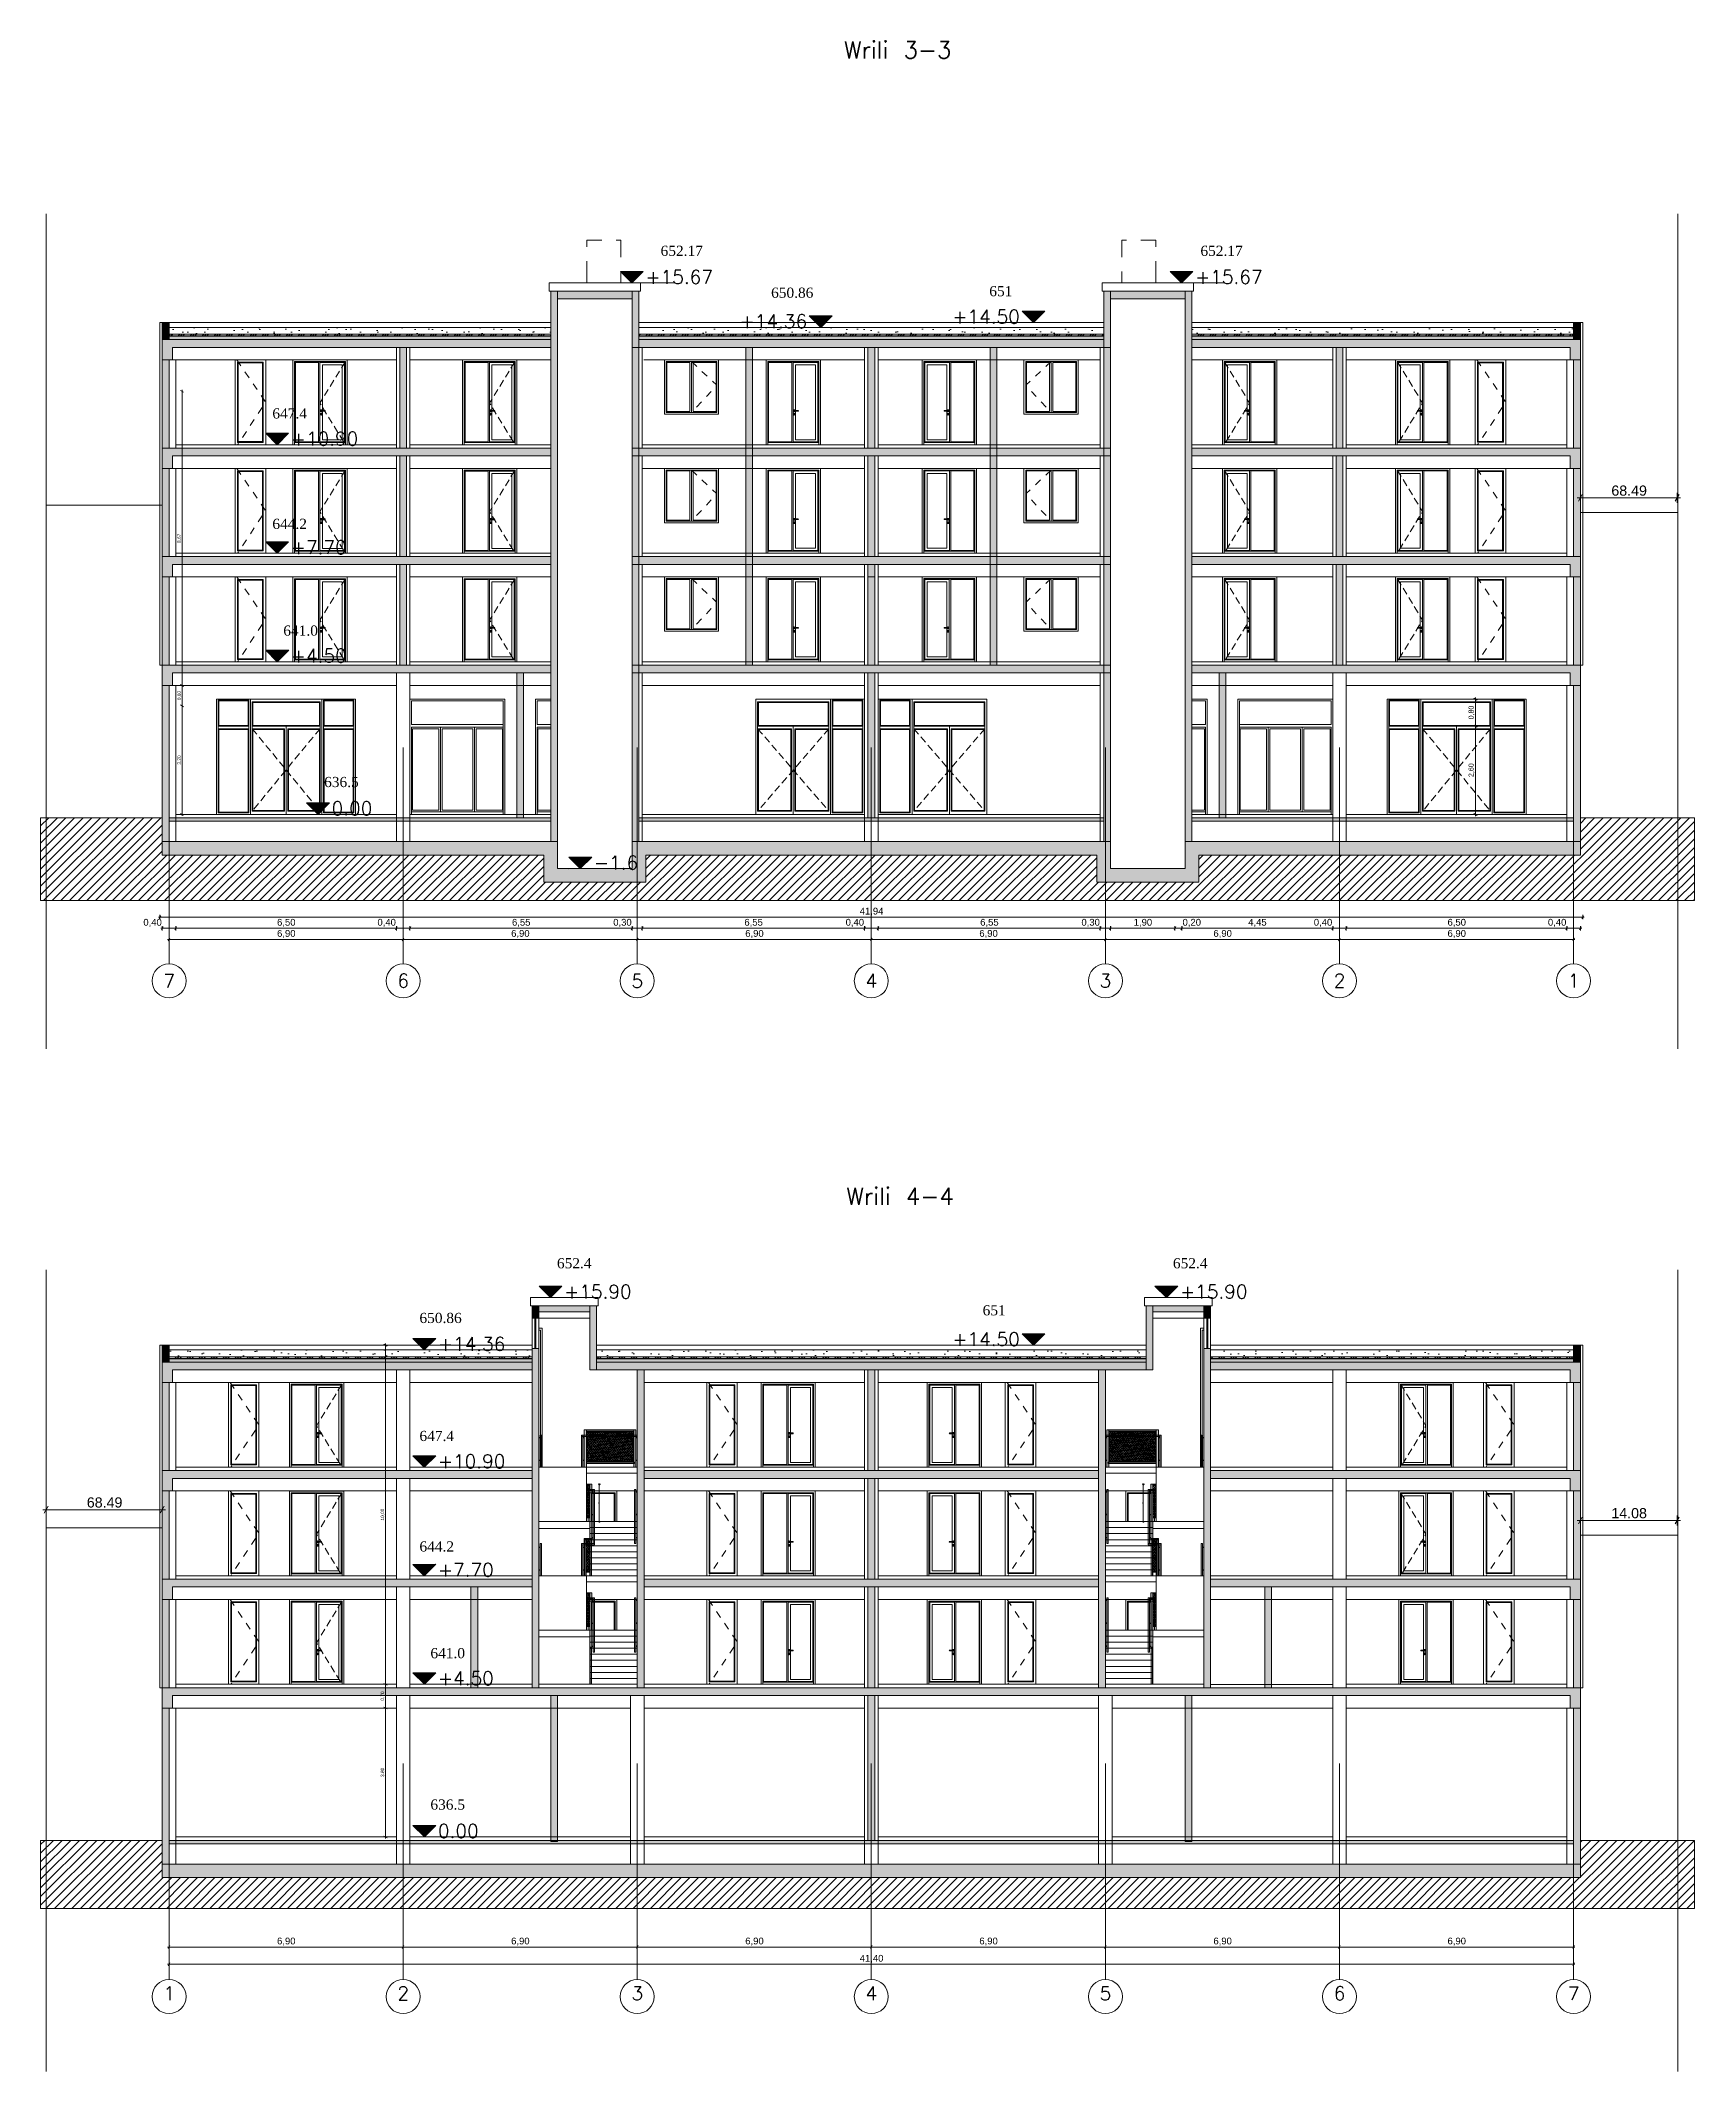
# Model space of a CAD drawing. Header units: metres. Extents: x 476297 to 476657, y 4620828 to 4621206.
# Drawn here: x 476529.5 to 476578.3, y 4621104.1 to 4621164 of the extents above; entities that cross this region are included whole.
import ezdxf

# ---------------------------------------------------------------- set-up
doc = ezdxf.new("R2010")
doc.units = ezdxf.units.M
doc.header["$MEASUREMENT"] = 0
for name, pattern in [('Dashed', [0.423333, 0.211667, -0.211667]), ('Hidden Line', [0.3175, 0.211667, -0.105833]), ('Long Dashed', [1.058333, 0.635, -0.423333])]:
    doc.linetypes.add(name, pattern=pattern)
for name, color, linetype in [('0_0 Architecture', 7, 'Continuous'), ('0_Pen_No__1', 7, 'Continuous'), ('0_Pen_No__250', 7, 'Continuous'), ('0_Pen_No__7', 7, 'Continuous'), ('2D Drafting - General_Pen_No__250', 7, 'Continuous'), ('2D Drafting - General_Pen_No__250_Pen_No__7', 7, 'Continuous'), ('2D Drafting - General_Pen_No__7', 7, 'Continuous'), ('Annotation - Text_Pen_No__7', 7, 'Continuous'), ('Annotation - Text_Pen_No__7_Pen_No__7', 7, 'Continuous'), ('Dimensioning - General', 7, 'Continuous'), ('gegmebi_Pen_No__7', 7, 'Continuous'), ('New0_Pen_No__42_Pen_No__250', 7, 'Continuous'), ('New0_Pen_No__7', 7, 'Continuous'), ('New2D Drafting - General', 7, 'Continuous'), ('New2D Drafting - General_Pen_No__1', 7, 'Continuous'), ('New2D Drafting - General_Pen_No__250', 7, 'Continuous'), ('New2D Drafting - General_Pen_No__250_Pen_No__7', 7, 'Continuous'), ('New2D Drafting - General_Pen_No__7', 7, 'Continuous'), ('New_________ _________ ___2', 7, 'Continuous'), ('Newgegmebi_Pen_No__7', 7, 'Continuous'), ('NewNew_piketebi_Pen_No__7', 7, 'Continuous'), ('Newreg_nak', 7, 'Continuous'), ('Newshenobebi', 7, 'Continuous'), ('NewStructural - Bearing', 7, 'Continuous'), ('Structural - Bearing_Pen_No__7_Pen_No__7', 7, 'Continuous'), ('zoma', 7, 'Continuous'), ('zoma_Pen_No__1', 7, 'Continuous'), ('zoma_Pen_No__5_Pen_No__5', 7, 'Continuous')]:
    doc.layers.add(name, color=color, linetype=linetype)
doc.styles.add('GENERATED_STYLE_1', font='arial.ttf')
doc.styles.add('GENERATED_STYLE_2', font='arial.ttf')
doc.styles.add('GENERATED_STYLE_6', font='times.ttf')
doc.linetypes.add('Break', pattern='A,0,[1,A-1 áƒ¡áƒ\x90áƒ®áƒšáƒ˜ - áƒ›áƒ¨áƒ”áƒœáƒ”áƒ‘áƒšáƒ”áƒ‘áƒ¡1.Shx,S=0.015679,R=0,X=0,Y=0],-1.975557,0', length=1.975557)
doc.dimstyles.new('GENERATED_STYLE__1', dxfattribs={"dimtxt": 0.2, "dimasz": 0.064421, "dimexe": 0.18, "dimexo": 0.003, "dimgap": 0.09, "dimtad": 1, "dimtih": 1, "dimtoh": 1, "dimzin": 0, "dimdsep": 46, "dimtxsty": 'GENERATED_STYLE_2', "dimblk": 'ARROWHEAD_2', "dimblk1": 'ARROWHEAD_2', "dimblk2": 'ARROWHEAD_2', "dimcen": 0.09, "dimclrd": 142, "dimclre": 142, "dimclrt": 142, "dimadec": 0, "dimazin": 0, "dimtfac": 1, "dimtdec": 4, "dimtmove": 0, "dimatfit": 3, "dimfxl": 1, "dimtolj": 1, "dimtzin": 0, "dimarcsym": 0})
doc.dimstyles.new('GENERATED_STYLE__12', dxfattribs={"dimtxt": 0.15, "dimasz": 0.076, "dimexe": 0.18, "dimexo": 0.003, "dimgap": 0.09, "dimtad": 1, "dimzin": 0, "dimdsep": 46, "dimtxsty": 'GENERATED_STYLE_1', "dimblk": 'ARROWHEAD_2', "dimblk1": 'ARROWHEAD_2', "dimblk2": 'ARROWHEAD_2', "dimcen": 0.09, "dimclrd": 142, "dimclre": 142, "dimclrt": 142, "dimadec": 0, "dimazin": 0, "dimtfac": 1, "dimtdec": 4, "dimtmove": 0, "dimatfit": 3, "dimfxl": 1, "dimtolj": 1, "dimtzin": 0, "dimarcsym": 0})
doc.dimstyles.new('GENERATED_STYLE__3', dxfattribs={"dimtxt": 0.3, "dimasz": 0.152, "dimexe": 0.18, "dimexo": 0.003, "dimgap": 0.09, "dimtad": 1, "dimtih": 1, "dimtoh": 1, "dimzin": 0, "dimdsep": 46, "dimtxsty": 'GENERATED_STYLE_2', "dimblk": 'ARROWHEAD_2', "dimblk1": 'ARROWHEAD_2', "dimblk2": 'ARROWHEAD_2', "dimcen": 0.09, "dimclrd": 1, "dimclre": 1, "dimclrt": 1, "dimadec": 0, "dimazin": 0, "dimtfac": 1, "dimtdec": 4, "dimtmove": 0, "dimatfit": 3, "dimfxl": 1, "dimtolj": 1, "dimtzin": 0, "dimarcsym": 0})
doc.dimstyles.new('GENERATED_STYLE__4', dxfattribs={"dimtxt": 0.1, "dimasz": 0.068641, "dimexe": 0.18, "dimexo": 0.0625, "dimgap": 0.09, "dimtad": 1, "dimzin": 0, "dimdsep": 46, "dimtxsty": 'GENERATED_STYLE_2', "dimblk": 'ARROWHEAD_2', "dimblk1": 'ARROWHEAD_2', "dimblk2": 'ARROWHEAD_2', "dimcen": 0.09, "dimse1": 1, "dimse2": 1, "dimclrd": 142, "dimclre": 142, "dimclrt": 142, "dimadec": 0, "dimazin": 0, "dimtfac": 1, "dimtdec": 4, "dimtmove": 0, "dimatfit": 3, "dimfxl": 1, "dimtolj": 1, "dimtzin": 0, "dimarcsym": 0})
doc.dimstyles.new('GENERATED_STYLE__5', dxfattribs={"dimtxt": 0.03, "dimasz": 0.038, "dimexe": 0.18, "dimexo": 0.003, "dimgap": 0.09, "dimtad": 1, "dimzin": 0, "dimdsep": 46, "dimtxsty": 'GENERATED_STYLE_2', "dimblk": 'ARROWHEAD_2', "dimblk1": 'ARROWHEAD_2', "dimblk2": 'ARROWHEAD_2', "dimcen": 0.09, "dimclrd": 142, "dimclre": 142, "dimclrt": 142, "dimadec": 0, "dimazin": 0, "dimtfac": 1, "dimtdec": 4, "dimtmove": 0, "dimatfit": 3, "dimfxl": 1, "dimtolj": 1, "dimtzin": 0, "dimarcsym": 0})
pattern_1 = [(45, (476844.52715, 4621385.79104), (-0.12727922, 0.12727922), [])]
pattern_2 = [(60, (476844.52715, 4621385.791044), (-0.038971143, 0.0225), []), (122.833095, (476844.52715, 4621385.791044), (0.0368060797, 0.01875), [])]
pattern_3 = [(0, (476844.52715, 4621385.79104), (0, 0.6235383), [0.06, -0.3]), (0, (476844.70715, 4621386.1028), (0, 0.6235383), [0.06, -0.3]), (60, (476844.52715, 4621385.79104), (-0.54, 0.3117692), [0.06, -0.3]), (60, (476844.88715, 4621385.79104), (-0.54, 0.3117692), [0.06, -0.3]), (120, (476844.58715, 4621385.79104), (0.54, 0.3117692), [0.06, -0.3]), (120, (476844.94715, 4621385.79104), (0.54, 0.3117692), [0.06, -0.3]), (0, (476844.52715, 4621385.85104), (0, 0.120000005), [0, -0.120000005, 0, -0.180000007]), (45, (476844.58715, 4621385.85104), (-0.084852817, 0.084852817), [0, -0.090000004, 0, -0.150000006])]
pattern_4 = [(45, (476844.52715, 4621385.79104), (-0.1767767, 0.1767767), []), (45, (476844.4918, 4621385.8264), (-0.1767767, 0.1767767), []), (45, (476844.45644, 4621385.86175), (-0.1767767, 0.1767767), [])]
pattern_5 = [(45, (476844.52715, 4621386.59104), (-0.25455844, 0.25455844), [0, -0.24, 0, -0.36]), (110, (476845.32715, 4621386.59104), (0.33828934, 0.12312725), [0, -0.176, 0, -0.304])]

msp = doc.modelspace()

# ---------------------------------------------------------------- texts
at = {"layer": 'Annotation - Text_Pen_No__7', "color": 144, "linetype": 'Continuous', "lineweight": 0, "char_height": 0.4, "attachment_point": 2}
for s, insert in [('\\A1;{\\pqc;\\Ftxt.shx;7}', (476533.333, 4621136.44)), ('\\A1;{\\pqc;\\Ftxt.shx;6}', (476540.233, 4621136.447)), ('\\A1;{\\pqc;\\Ftxt.shx;5}', (476547.133, 4621136.44)), ('\\A1;{\\pqc;\\Ftxt.shx;4}', (476554.033, 4621136.447)), ('\\A1;{\\pqc;\\Ftxt.shx;3}', (476560.933, 4621136.447)), ('\\A1;{\\pqc;\\Ftxt.shx;2}', (476567.833, 4621136.447)), ('\\A1;{\\pqc;\\Ftxt.shx;1}', (476574.733, 4621136.447)), ('\\A1;{\\pqc;\\Ftxt.shx;1}', (476533.333, 4621106.595)), ('\\A1;{\\pqc;\\Ftxt.shx;2}', (476540.233, 4621106.595)), ('\\A1;{\\pqc;\\Ftxt.shx;3}', (476547.133, 4621106.595)), ('\\A1;{\\pqc;\\Ftxt.shx;4}', (476554.033, 4621106.595)), ('\\A1;{\\pqc;\\Ftxt.shx;5}', (476560.933, 4621106.588)), ('\\A1;{\\pqc;\\Ftxt.shx;6}', (476567.833, 4621106.595)), ('\\A1;{\\pqc;\\Ftxt.shx;7}', (476574.733, 4621106.588))]:
    msp.add_mtext(s, dxfattribs=dict(at, insert=insert))
at = {"layer": 'Annotation - Text_Pen_No__7_Pen_No__7', "color": 7, "linetype": 'Continuous', "lineweight": 0, "char_height": 0.5, "attachment_point": 3}
for s, insert in [('\\A1;{\\pqr;\\Ftxt.shx;Wrili \\Ftxt.shx;3\\Ftxt.shx;-\\Ftxt.shx;3}', (476556.394, 4621163.942)), ('\\A1;{\\pqr;\\Ftxt.shx;Wrili \\Ftxt.shx;4\\Ftxt.shx;-\\Ftxt.shx;4}', (476556.464, 4621130.145))]:
    msp.add_mtext(s, dxfattribs=dict(at, insert=insert))
at = {"layer": 'NewNew_piketebi_Pen_No__7', "color": 1, "linetype": 'Continuous', "lineweight": 0, "char_height": 0.3, "attachment_point": 4, "style": 'GENERATED_STYLE_6'}
for s, insert in [('\\A1;{\\pql;\\fTimes New Roman|b0|i0|c0|p18;65\\fTimes New Roman|b0|i0|c0|p18;2\\fTimes New Roman|b0|i0|c0|p18;.\\fTimes New Roman|b0|i0|c0|p18;17}', (476547.82, 4621157.765)), ('\\A1;{\\pql;\\fTimes New Roman|b0|i0|c0|p18;65\\fTimes New Roman|b0|i0|c0|p18;2\\fTimes New Roman|b0|i0|c0|p18;.\\fTimes New Roman|b0|i0|c0|p18;17}', (476563.732, 4621157.765)), ('\\A1;{\\pql;\\fTimes New Roman|b0|i0|c0|p18;6\\fTimes New Roman|b0|i0|c0|p18;50\\fTimes New Roman|b0|i0|c0|p18;.\\fTimes New Roman|b0|i0|c0|p18;86}', (476551.077, 4621156.53)), ('\\A1;{\\pql;\\fTimes New Roman|b0|i0|c0|p18;6\\fTimes New Roman|b0|i0|c0|p18;51}', (476557.509, 4621156.577)), ('\\A1;{\\pql;\\fTimes New Roman|b0|i0|c0|p18;6\\fTimes New Roman|b0|i0|c0|p18;4\\fTimes New Roman|b0|i0|c0|p18;7.4}', (476536.377, 4621152.971)), ('\\A1;{\\pql;\\fTimes New Roman|b0|i0|c0|p18;6\\fTimes New Roman|b0|i0|c0|p18;44\\fTimes New Roman|b0|i0|c0|p18;.\\fTimes New Roman|b0|i0|c0|p18;2}', (476536.377, 4621149.714)), ('\\A1;{\\pql;\\fTimes New Roman|b0|i0|c0|p18;6\\fTimes New Roman|b0|i0|c0|p18;41\\fTimes New Roman|b0|i0|c0|p18;.\\fTimes New Roman|b0|i0|c0|p18;0}', (476536.7, 4621146.568)), ('\\A1;{\\pql;\\fTimes New Roman|b0|i0|c0|p18;6\\fTimes New Roman|b0|i0|c0|p18;36\\fTimes New Roman|b0|i0|c0|p18;.\\fTimes New Roman|b0|i0|c0|p18;5}', (476537.902, 4621142.104)), ('\\A1;{\\pql;\\fTimes New Roman|b0|i0|c0|p18;65\\fTimes New Roman|b0|i0|c0|p18;2.4}', (476544.765, 4621127.915)), ('\\A1;{\\pql;\\fTimes New Roman|b0|i0|c0|p18;65\\fTimes New Roman|b0|i0|c0|p18;2.4}', (476562.921, 4621127.915)), ('\\A1;{\\pql;\\fTimes New Roman|b0|i0|c0|p18;6\\fTimes New Roman|b0|i0|c0|p18;50\\fTimes New Roman|b0|i0|c0|p18;.\\fTimes New Roman|b0|i0|c0|p18;86}', (476540.712, 4621126.302)), ('\\A1;{\\pql;\\fTimes New Roman|b0|i0|c0|p18;6\\fTimes New Roman|b0|i0|c0|p18;51}', (476557.313, 4621126.529)), ('\\A1;{\\pql;\\fTimes New Roman|b0|i0|c0|p18;6\\fTimes New Roman|b0|i0|c0|p18;4\\fTimes New Roman|b0|i0|c0|p18;7.4}', (476540.712, 4621122.823)), ('\\A1;{\\pql;\\fTimes New Roman|b0|i0|c0|p18;6\\fTimes New Roman|b0|i0|c0|p18;44\\fTimes New Roman|b0|i0|c0|p18;.\\fTimes New Roman|b0|i0|c0|p18;2}', (476540.712, 4621119.565)), ('\\A1;{\\pql;\\fTimes New Roman|b0|i0|c0|p18;6\\fTimes New Roman|b0|i0|c0|p18;41\\fTimes New Roman|b0|i0|c0|p18;.\\fTimes New Roman|b0|i0|c0|p18;0}', (476541.035, 4621116.419)), ('\\A1;{\\pql;\\fTimes New Roman|b0|i0|c0|p18;6\\fTimes New Roman|b0|i0|c0|p18;36\\fTimes New Roman|b0|i0|c0|p18;.\\fTimes New Roman|b0|i0|c0|p18;5}', (476541.035, 4621111.955))]:
    msp.add_mtext(s, dxfattribs=dict(at, insert=insert))
at = {"layer": 'zoma_Pen_No__1', "color": 142, "linetype": 'Continuous', "lineweight": 0, "char_height": 0.4}
for s, insert, attachment_point, rotation in [('\\A1;{\\pql;\\Ftxt.shx;+1\\Ftxt.shx;5\\Ftxt.shx;.\\Ftxt.shx;67}', (476547.374, 4621156.798), 7, 0.01399), ('\\A1;{\\pql;\\Ftxt.shx;+1\\Ftxt.shx;5\\Ftxt.shx;.\\Ftxt.shx;67}', (476563.575, 4621156.798), 7, 0.01399), ('\\A1;{\\pqr;\\Ftxt.shx;+1\\Ftxt.shx;4\\Ftxt.shx;.\\Ftxt.shx;3\\Ftxt.shx;6}', (476552.138, 4621155.489), 9, 359.98601), ('\\A1;{\\pqr;\\Ftxt.shx;+1\\Ftxt.shx;4\\Ftxt.shx;.\\Ftxt.shx;5\\Ftxt.shx;0}', (476558.409, 4621155.628), 9, 359.98601), ('\\A1;{\\pql;\\Ftxt.shx;+\\Ftxt.shx;10\\Ftxt.shx;.\\Ftxt.shx;9\\Ftxt.shx;0}', (476536.921, 4621152.028), 7, 0.01399), ('\\A1;{\\pql;\\Ftxt.shx;+\\Ftxt.shx;7\\Ftxt.shx;.\\Ftxt.shx;7\\Ftxt.shx;0}', (476536.922, 4621148.828), 7, 0.01399), ('\\A1;{\\pql;\\Ftxt.shx;+\\Ftxt.shx;4\\Ftxt.shx;.\\Ftxt.shx;5\\Ftxt.shx;0}', (476536.922, 4621145.628), 7, 0.01399), ('\\A1;{\\pql;\\Ftxt.shx;0\\Ftxt.shx;.00}', (476538.124, 4621141.129), 7, 0.01399), ('\\A1;{\\pql;\\Ftxt.shx;-1.\\Ftxt.shx;6}', (476545.855, 4621139.529), 7, 0.01399), ('\\A1;{\\pql;\\Ftxt.shx;+1\\Ftxt.shx;5\\Ftxt.shx;.\\Ftxt.shx;90}', (476544.977, 4621126.881), 7, 0.01399), ('\\A1;{\\pql;\\Ftxt.shx;+1\\Ftxt.shx;5\\Ftxt.shx;.\\Ftxt.shx;90}', (476563.131, 4621126.881), 7, 0.01399), ('\\A1;{\\pql;\\Ftxt.shx;+14.\\Ftxt.shx;36}', (476541.255, 4621125.34), 7, 0.01399), ('\\A1;{\\pqr;\\Ftxt.shx;+1\\Ftxt.shx;4\\Ftxt.shx;.\\Ftxt.shx;5\\Ftxt.shx;0}', (476558.409, 4621125.479), 9, 359.98601), ('\\A1;{\\pql;\\Ftxt.shx;+\\Ftxt.shx;10\\Ftxt.shx;.\\Ftxt.shx;9\\Ftxt.shx;0}', (476541.256, 4621121.879), 7, 0.01399), ('\\A1;{\\pql;\\Ftxt.shx;+\\Ftxt.shx;7\\Ftxt.shx;.\\Ftxt.shx;7\\Ftxt.shx;0}', (476541.257, 4621118.679), 7, 0.01399), ('\\A1;{\\pql;\\Ftxt.shx;+\\Ftxt.shx;4\\Ftxt.shx;.\\Ftxt.shx;5\\Ftxt.shx;0}', (476541.258, 4621115.48), 7, 0.01399), ('\\A1;{\\pql;\\Ftxt.shx;0\\Ftxt.shx;.00}', (476541.258, 4621110.98), 7, 0.01399)]:
    msp.add_mtext(s, dxfattribs=dict(at, insert=insert, attachment_point=attachment_point, rotation=rotation))

# ---------------------------------------------------------------- blocks, each defined once
blk = doc.blocks.new('*D37', base_point=(476844.527, 4621385.791))
at = {"layer": 'Dimensioning - General', "color": 142, "linetype": 'Continuous', "lineweight": 0, "transparency": 16777216}
for p, q in [((476539.665, 4621114.829), (476539.756, 4621114.777)), ((476539.71, 4621111.003), (476539.71, 4621114.803)), ((476539.665, 4621111.029), (476539.756, 4621110.977)), ((476539.71, 4621110.959), (476539.71, 4621111.003))]:
    blk.add_line(p, q, dxfattribs=at)
at = {"layer": 'Dimensioning - General', "color": 142, "lineweight": 0, "transparency": 16777216, "insert": (476539.69, 4621112.77), "char_height": 0.1, "attachment_point": 7, "rotation": 90, "style": 'GENERATED_STYLE_2'}
blk.add_mtext('\\A1;{\\pql;\\fArial CYR|b0|i0|c204|p34;3,80}', dxfattribs=at)
blk = doc.blocks.new('ARROWHEAD_2')
at = {"color": 0, "linetype": 'Continuous', "lineweight": 0}
for p, q in [((0, 0), (-1, 0)), ((-0.38, -0.66), (0.38, 0.66))]:
    blk.add_line(p, q, dxfattribs=at)
blk = doc.blocks.new('*D38', base_point=(476844.527, 4621385.791))
at = {"layer": 'Dimensioning - General', "color": 142, "linetype": 'Continuous', "lineweight": 0, "transparency": 16777216}
for p, q in [((476539.665, 4621115.53), (476539.756, 4621115.478)), ((476539.71, 4621114.803), (476539.71, 4621115.504)), ((476539.665, 4621114.829), (476539.756, 4621114.777))]:
    blk.add_line(p, q, dxfattribs=at)
at = {"layer": 'Dimensioning - General', "color": 142, "lineweight": 0, "transparency": 16777216, "insert": (476539.69, 4621115.021), "char_height": 0.1, "attachment_point": 7, "rotation": 90, "style": 'GENERATED_STYLE_2'}
blk.add_mtext('\\A1;{\\pql;\\fArial CYR|b0|i0|c204|p34;0,70}', dxfattribs=at)
blk = doc.blocks.new('*D39', base_point=(476844.527, 4621385.791))
at = {"layer": 'Dimensioning - General', "color": 142, "linetype": 'Continuous', "lineweight": 0, "transparency": 16777216}
for p, q in [((476539.756, 4621125.476), (476539.665, 4621125.528)), ((476539.71, 4621125.502), (476539.71, 4621125.547)), ((476539.71, 4621115.504), (476539.71, 4621125.502)), ((476539.665, 4621115.53), (476539.756, 4621115.478))]:
    blk.add_line(p, q, dxfattribs=at)
at = {"layer": 'Dimensioning - General', "color": 142, "lineweight": 0, "transparency": 16777216, "insert": (476539.69, 4621120.332), "char_height": 0.1, "attachment_point": 7, "rotation": 90, "style": 'GENERATED_STYLE_2'}
blk.add_mtext('\\A1;{\\pql;\\fArial CYR|b0|i0|c204|p34;10,00}', dxfattribs=at)
blk = doc.blocks.new('*D40', base_point=(476844.527, 4621385.791))
at = {"layer": 'zoma', "color": 142, "linetype": 'Continuous', "lineweight": 0, "transparency": 16777216}
for p, q in [((476546.052, 4621121.401), (476545.977, 4621121.401)), ((476546.039, 4621121.387), (476545.989, 4621121.415)), ((476546.014, 4621121.401), (476546.014, 4621121.425)), ((476546.014, 4621120.301), (476546.014, 4621121.401)), ((476546.052, 4621120.301), (476545.977, 4621120.301)), ((476545.989, 4621120.315), (476546.039, 4621120.287)), ((476546.014, 4621120.277), (476546.014, 4621120.301))]:
    blk.add_line(p, q, dxfattribs=at)
at = {"layer": 'zoma', "color": 142, "lineweight": 0, "transparency": 16777216, "insert": (476546.008, 4621120.811), "char_height": 0.03, "attachment_point": 7, "rotation": 90, "style": 'GENERATED_STYLE_2'}
blk.add_mtext('\\A1;{\\pql;\\fArial CYR|b0|i0|c204|p34;1,10}', dxfattribs=at)
blk = doc.blocks.new('*D41', base_point=(476844.527, 4621385.791))
at = {"layer": 'zoma', "color": 142, "linetype": 'Continuous', "lineweight": 0, "transparency": 16777216}
for p, q in [((476533.289, 4621107.249), (476533.331, 4621107.249)), ((476533.355, 4621107.292), (476533.306, 4621107.207)), ((476533.331, 4621107.186), (476533.331, 4621107.313)), ((476533.331, 4621107.249), (476574.731, 4621107.249)), ((476574.706, 4621107.207), (476574.755, 4621107.292)), ((476574.731, 4621107.186), (476574.731, 4621107.313)), ((476574.731, 4621107.249), (476574.772, 4621107.249))]:
    blk.add_line(p, q, dxfattribs=at)
at = {"layer": 'zoma', "color": 142, "lineweight": 0, "transparency": 16777216, "insert": (476553.689, 4621107.289), "char_height": 0.2, "attachment_point": 7, "style": 'GENERATED_STYLE_2'}
blk.add_mtext('\\A1;{\\pql;\\fArial CYR|b0|i0|c204|p34;41,40}', dxfattribs=at)
blk = doc.blocks.new('*D42', base_point=(476844.527, 4621385.791))
at = {"layer": 'zoma', "color": 142, "linetype": 'Continuous', "lineweight": 0, "transparency": 16777216}
for p, q in [((476533.355, 4621107.8), (476533.306, 4621107.716)), ((476533.331, 4621107.694), (476533.331, 4621107.822)), ((476540.255, 4621107.8), (476540.206, 4621107.716)), ((476540.231, 4621107.694), (476540.231, 4621107.822)), ((476533.289, 4621107.758), (476533.331, 4621107.758)), ((476533.331, 4621107.758), (476540.231, 4621107.758))]:
    blk.add_line(p, q, dxfattribs=at)
at = {"layer": 'zoma', "color": 142, "lineweight": 0, "transparency": 16777216, "insert": (476536.515, 4621107.798), "char_height": 0.2, "attachment_point": 7, "style": 'GENERATED_STYLE_2'}
blk.add_mtext('\\A1;{\\pql;\\fArial CYR|b0|i0|c204|p34;6,90}', dxfattribs=at)
blk = doc.blocks.new('*D43', base_point=(476844.527, 4621385.791))
at = {"layer": 'zoma', "color": 142, "linetype": 'Continuous', "lineweight": 0, "transparency": 16777216}
for p, q in [((476540.255, 4621107.8), (476540.206, 4621107.716)), ((476540.231, 4621107.694), (476540.231, 4621107.822)), ((476547.155, 4621107.8), (476547.106, 4621107.716)), ((476547.131, 4621107.694), (476547.131, 4621107.822)), ((476540.231, 4621107.758), (476547.131, 4621107.758))]:
    blk.add_line(p, q, dxfattribs=at)
at = {"layer": 'zoma', "color": 142, "lineweight": 0, "transparency": 16777216, "insert": (476543.415, 4621107.798), "char_height": 0.2, "attachment_point": 7, "style": 'GENERATED_STYLE_2'}
blk.add_mtext('\\A1;{\\pql;\\fArial CYR|b0|i0|c204|p34;6,90}', dxfattribs=at)
blk = doc.blocks.new('*D44', base_point=(476844.527, 4621385.791))
at = {"layer": 'zoma', "color": 142, "linetype": 'Continuous', "lineweight": 0, "transparency": 16777216}
for p, q in [((476547.155, 4621107.8), (476547.106, 4621107.716)), ((476547.131, 4621107.694), (476547.131, 4621107.822)), ((476554.055, 4621107.8), (476554.006, 4621107.716)), ((476554.031, 4621107.694), (476554.031, 4621107.822)), ((476547.131, 4621107.758), (476554.031, 4621107.758))]:
    blk.add_line(p, q, dxfattribs=at)
at = {"layer": 'zoma', "color": 142, "lineweight": 0, "transparency": 16777216, "insert": (476550.315, 4621107.798), "char_height": 0.2, "attachment_point": 7, "style": 'GENERATED_STYLE_2'}
blk.add_mtext('\\A1;{\\pql;\\fArial CYR|b0|i0|c204|p34;6,90}', dxfattribs=at)
blk = doc.blocks.new('*D45', base_point=(476844.527, 4621385.791))
at = {"layer": 'zoma', "color": 142, "linetype": 'Continuous', "lineweight": 0, "transparency": 16777216}
for p, q in [((476554.055, 4621107.8), (476554.006, 4621107.716)), ((476554.031, 4621107.694), (476554.031, 4621107.822)), ((476560.955, 4621107.8), (476560.906, 4621107.716)), ((476560.931, 4621107.694), (476560.931, 4621107.822)), ((476554.031, 4621107.758), (476560.931, 4621107.758))]:
    blk.add_line(p, q, dxfattribs=at)
at = {"layer": 'zoma', "color": 142, "lineweight": 0, "transparency": 16777216, "insert": (476557.215, 4621107.798), "char_height": 0.2, "attachment_point": 7, "style": 'GENERATED_STYLE_2'}
blk.add_mtext('\\A1;{\\pql;\\fArial CYR|b0|i0|c204|p34;6,90}', dxfattribs=at)
blk = doc.blocks.new('*D46', base_point=(476844.527, 4621385.791))
at = {"layer": 'zoma', "color": 142, "linetype": 'Continuous', "lineweight": 0, "transparency": 16777216}
for p, q in [((476560.955, 4621107.8), (476560.906, 4621107.716)), ((476560.931, 4621107.694), (476560.931, 4621107.822)), ((476567.855, 4621107.8), (476567.806, 4621107.716)), ((476567.831, 4621107.694), (476567.831, 4621107.822)), ((476560.931, 4621107.758), (476567.831, 4621107.758))]:
    blk.add_line(p, q, dxfattribs=at)
at = {"layer": 'zoma', "color": 142, "lineweight": 0, "transparency": 16777216, "insert": (476564.115, 4621107.798), "char_height": 0.2, "attachment_point": 7, "style": 'GENERATED_STYLE_2'}
blk.add_mtext('\\A1;{\\pql;\\fArial CYR|b0|i0|c204|p34;6,90}', dxfattribs=at)
blk = doc.blocks.new('*D47', base_point=(476844.527, 4621385.791))
at = {"layer": 'zoma', "color": 142, "linetype": 'Continuous', "lineweight": 0, "transparency": 16777216}
for p, q in [((476567.855, 4621107.8), (476567.806, 4621107.716)), ((476567.831, 4621107.694), (476567.831, 4621107.822)), ((476574.706, 4621107.716), (476574.755, 4621107.8)), ((476574.731, 4621107.694), (476574.731, 4621107.822)), ((476567.831, 4621107.758), (476574.731, 4621107.758)), ((476574.731, 4621107.758), (476574.772, 4621107.758))]:
    blk.add_line(p, q, dxfattribs=at)
at = {"layer": 'zoma', "color": 142, "lineweight": 0, "transparency": 16777216, "insert": (476571.015, 4621107.798), "char_height": 0.2, "attachment_point": 7, "style": 'GENERATED_STYLE_2'}
blk.add_mtext('\\A1;{\\pql;\\fArial CYR|b0|i0|c204|p34;6,90}', dxfattribs=at)
blk = doc.blocks.new('*D102', base_point=(476844.527, 4621385.791))
at = {"layer": 'Dimensioning - General', "color": 142, "linetype": 'Continuous', "lineweight": 0, "transparency": 16777216}
for p, q in [((476533.671, 4621144.379), (476533.762, 4621144.327)), ((476533.716, 4621141.152), (476533.716, 4621144.353)), ((476533.671, 4621141.178), (476533.762, 4621141.126)), ((476533.716, 4621141.108), (476533.716, 4621141.152))]:
    blk.add_line(p, q, dxfattribs=at)
at = {"layer": 'Dimensioning - General', "color": 142, "lineweight": 0, "transparency": 16777216, "insert": (476533.696, 4621142.619), "char_height": 0.1, "attachment_point": 7, "rotation": 90, "style": 'GENERATED_STYLE_2'}
blk.add_mtext('\\A1;{\\pql;\\fArial CYR|b0|i0|c204|p34;3,20}', dxfattribs=at)
blk = doc.blocks.new('*D103', base_point=(476844.527, 4621385.791))
at = {"layer": 'Dimensioning - General', "color": 142, "linetype": 'Continuous', "lineweight": 0, "transparency": 16777216}
for p, q in [((476533.671, 4621144.978), (476533.762, 4621144.926)), ((476533.716, 4621144.353), (476533.716, 4621144.952)), ((476533.671, 4621144.379), (476533.762, 4621144.327))]:
    blk.add_line(p, q, dxfattribs=at)
at = {"layer": 'Dimensioning - General', "color": 142, "lineweight": 0, "transparency": 16777216, "insert": (476533.696, 4621144.519), "char_height": 0.1, "attachment_point": 7, "rotation": 90, "style": 'GENERATED_STYLE_2'}
blk.add_mtext('\\A1;{\\pql;\\fArial CYR|b0|i0|c204|p34;0,60}', dxfattribs=at)
blk = doc.blocks.new('*D104', base_point=(476844.527, 4621385.791))
at = {"layer": 'Dimensioning - General', "color": 142, "linetype": 'Continuous', "lineweight": 0, "transparency": 16777216}
for p, q in [((476533.762, 4621153.596), (476533.671, 4621153.648)), ((476533.716, 4621153.622), (476533.716, 4621153.666)), ((476533.716, 4621144.952), (476533.716, 4621153.622)), ((476533.671, 4621144.978), (476533.762, 4621144.926))]:
    blk.add_line(p, q, dxfattribs=at)
at = {"layer": 'Dimensioning - General', "color": 142, "lineweight": 0, "transparency": 16777216, "insert": (476533.696, 4621149.154), "char_height": 0.1, "attachment_point": 7, "rotation": 90, "style": 'GENERATED_STYLE_2'}
blk.add_mtext('\\A1;{\\pql;\\fArial CYR|b0|i0|c204|p34;8,67}', dxfattribs=at)
blk = doc.blocks.new('*D105', base_point=(476844.527, 4621385.791))
at = {"layer": 'zoma', "color": 142, "linetype": 'Continuous', "lineweight": 0, "transparency": 16777216}
for p, q in [((476533.019, 4621138.123), (476533.061, 4621138.123)), ((476533.085, 4621138.165), (476533.036, 4621138.081)), ((476533.061, 4621138.059), (476533.061, 4621138.187)), ((476533.061, 4621138.123), (476575.001, 4621138.123)), ((476574.976, 4621138.081), (476575.025, 4621138.165)), ((476575.001, 4621138.059), (476575.001, 4621138.187)), ((476575.001, 4621138.123), (476575.042, 4621138.123))]:
    blk.add_line(p, q, dxfattribs=at)
at = {"layer": 'zoma', "color": 142, "lineweight": 0, "transparency": 16777216, "insert": (476553.689, 4621138.163), "char_height": 0.2, "attachment_point": 7, "style": 'GENERATED_STYLE_2'}
blk.add_mtext('\\A1;{\\pql;\\fArial CYR|b0|i0|c204|p34;41,94}', dxfattribs=at)
blk = doc.blocks.new('*D106', base_point=(476844.527, 4621385.791))
at = {"layer": 'zoma', "color": 142, "linetype": 'Continuous', "lineweight": 0, "transparency": 16777216}
for p, q in [((476533.289, 4621137.465), (476533.331, 4621137.465)), ((476533.355, 4621137.507), (476533.306, 4621137.423)), ((476533.331, 4621137.401), (476533.331, 4621137.529)), ((476533.331, 4621137.465), (476540.231, 4621137.465)), ((476540.255, 4621137.507), (476540.206, 4621137.423)), ((476540.231, 4621137.401), (476540.231, 4621137.529))]:
    blk.add_line(p, q, dxfattribs=at)
at = {"layer": 'zoma', "color": 142, "lineweight": 0, "transparency": 16777216, "insert": (476536.515, 4621137.505), "char_height": 0.2, "attachment_point": 7, "style": 'GENERATED_STYLE_2'}
blk.add_mtext('\\A1;{\\pql;\\fArial CYR|b0|i0|c204|p34;6,90}', dxfattribs=at)
blk = doc.blocks.new('*D107', base_point=(476844.527, 4621385.791))
at = {"layer": 'zoma', "color": 142, "linetype": 'Continuous', "lineweight": 0, "transparency": 16777216}
for p, q in [((476540.255, 4621137.507), (476540.206, 4621137.423)), ((476540.231, 4621137.401), (476540.231, 4621137.529)), ((476540.231, 4621137.465), (476547.131, 4621137.465)), ((476547.155, 4621137.507), (476547.106, 4621137.423)), ((476547.131, 4621137.401), (476547.131, 4621137.529))]:
    blk.add_line(p, q, dxfattribs=at)
at = {"layer": 'zoma', "color": 142, "lineweight": 0, "transparency": 16777216, "insert": (476543.415, 4621137.505), "char_height": 0.2, "attachment_point": 7, "style": 'GENERATED_STYLE_2'}
blk.add_mtext('\\A1;{\\pql;\\fArial CYR|b0|i0|c204|p34;6,90}', dxfattribs=at)
blk = doc.blocks.new('*D108', base_point=(476844.527, 4621385.791))
at = {"layer": 'zoma', "color": 142, "linetype": 'Continuous', "lineweight": 0, "transparency": 16777216}
for p, q in [((476547.155, 4621137.507), (476547.106, 4621137.423)), ((476547.131, 4621137.401), (476547.131, 4621137.529)), ((476547.131, 4621137.465), (476554.031, 4621137.465)), ((476554.055, 4621137.507), (476554.006, 4621137.423)), ((476554.031, 4621137.401), (476554.031, 4621137.529))]:
    blk.add_line(p, q, dxfattribs=at)
at = {"layer": 'zoma', "color": 142, "lineweight": 0, "transparency": 16777216, "insert": (476550.315, 4621137.505), "char_height": 0.2, "attachment_point": 7, "style": 'GENERATED_STYLE_2'}
blk.add_mtext('\\A1;{\\pql;\\fArial CYR|b0|i0|c204|p34;6,90}', dxfattribs=at)
blk = doc.blocks.new('*D109', base_point=(476844.527, 4621385.791))
at = {"layer": 'zoma', "color": 142, "linetype": 'Continuous', "lineweight": 0, "transparency": 16777216}
for p, q in [((476554.055, 4621137.507), (476554.006, 4621137.423)), ((476554.031, 4621137.401), (476554.031, 4621137.529)), ((476554.031, 4621137.465), (476560.931, 4621137.465)), ((476560.955, 4621137.507), (476560.906, 4621137.423)), ((476560.931, 4621137.401), (476560.931, 4621137.529))]:
    blk.add_line(p, q, dxfattribs=at)
at = {"layer": 'zoma', "color": 142, "lineweight": 0, "transparency": 16777216, "insert": (476557.215, 4621137.505), "char_height": 0.2, "attachment_point": 7, "style": 'GENERATED_STYLE_2'}
blk.add_mtext('\\A1;{\\pql;\\fArial CYR|b0|i0|c204|p34;6,90}', dxfattribs=at)
blk = doc.blocks.new('*D110', base_point=(476844.527, 4621385.791))
at = {"layer": 'zoma', "color": 142, "linetype": 'Continuous', "lineweight": 0, "transparency": 16777216}
for p, q in [((476560.955, 4621137.507), (476560.906, 4621137.423)), ((476560.931, 4621137.401), (476560.931, 4621137.529)), ((476560.931, 4621137.465), (476567.831, 4621137.465)), ((476567.855, 4621137.507), (476567.806, 4621137.423)), ((476567.831, 4621137.401), (476567.831, 4621137.529))]:
    blk.add_line(p, q, dxfattribs=at)
at = {"layer": 'zoma', "color": 142, "lineweight": 0, "transparency": 16777216, "insert": (476564.115, 4621137.505), "char_height": 0.2, "attachment_point": 7, "style": 'GENERATED_STYLE_2'}
blk.add_mtext('\\A1;{\\pql;\\fArial CYR|b0|i0|c204|p34;6,90}', dxfattribs=at)
blk = doc.blocks.new('*D111', base_point=(476844.527, 4621385.791))
at = {"layer": 'zoma', "color": 142, "linetype": 'Continuous', "lineweight": 0, "transparency": 16777216}
for p, q in [((476567.855, 4621137.507), (476567.806, 4621137.423)), ((476567.831, 4621137.401), (476567.831, 4621137.529)), ((476567.831, 4621137.465), (476574.731, 4621137.465)), ((476574.706, 4621137.423), (476574.755, 4621137.507)), ((476574.731, 4621137.401), (476574.731, 4621137.529)), ((476574.731, 4621137.465), (476574.772, 4621137.465))]:
    blk.add_line(p, q, dxfattribs=at)
at = {"layer": 'zoma', "color": 142, "lineweight": 0, "transparency": 16777216, "insert": (476571.015, 4621137.505), "char_height": 0.2, "attachment_point": 7, "style": 'GENERATED_STYLE_2'}
blk.add_mtext('\\A1;{\\pql;\\fArial CYR|b0|i0|c204|p34;6,90}', dxfattribs=at)
blk = doc.blocks.new('*D112', base_point=(476844.527, 4621385.791))
at = {"layer": 'zoma', "color": 142, "linetype": 'Continuous', "lineweight": 0, "transparency": 16777216}
for p, q in [((476533.089, 4621137.794), (476533.131, 4621137.794)), ((476533.155, 4621137.837), (476533.106, 4621137.752)), ((476533.131, 4621137.731), (476533.131, 4621137.858)), ((476533.131, 4621137.794), (476533.531, 4621137.794)), ((476533.555, 4621137.837), (476533.506, 4621137.752)), ((476533.531, 4621137.731), (476533.531, 4621137.858))]:
    blk.add_line(p, q, dxfattribs=at)
at = {"layer": 'zoma', "color": 142, "lineweight": 0, "transparency": 16777216, "insert": (476532.574, 4621137.834), "char_height": 0.2, "attachment_point": 7, "style": 'GENERATED_STYLE_2'}
blk.add_mtext('\\A1;{\\pql;\\fArial CYR|b0|i0|c204|p34;0,40}', dxfattribs=at)
blk = doc.blocks.new('*D113', base_point=(476844.527, 4621385.791))
at = {"layer": 'zoma', "color": 142, "linetype": 'Continuous', "lineweight": 0, "transparency": 16777216}
for p, q in [((476533.555, 4621137.837), (476533.506, 4621137.752)), ((476533.531, 4621137.731), (476533.531, 4621137.858)), ((476533.531, 4621137.794), (476540.031, 4621137.794)), ((476540.055, 4621137.837), (476540.006, 4621137.752)), ((476540.031, 4621137.731), (476540.031, 4621137.858))]:
    blk.add_line(p, q, dxfattribs=at)
at = {"layer": 'zoma', "color": 142, "lineweight": 0, "transparency": 16777216, "char_height": 0.2, "attachment_point": 7, "style": 'GENERATED_STYLE_2'}
for s, insert in [('\\A1;{\\pql;\\fArial CYR|b0|i0|c204|p34;6,50}', (476536.515, 4621137.834)), ('\\A1;{\\pql;\\fArial CYR|b0|i0|c204|p34;0,40}', (476539.474, 4621137.834))]:
    blk.add_mtext(s, dxfattribs=dict(at, insert=insert))
blk = doc.blocks.new('*D114', base_point=(476844.527, 4621385.791))
at = {"layer": 'zoma', "color": 142, "linetype": 'Continuous', "lineweight": 0, "transparency": 16777216}
for p, q in [((476540.055, 4621137.837), (476540.006, 4621137.752)), ((476540.031, 4621137.731), (476540.031, 4621137.858)), ((476540.031, 4621137.794), (476540.431, 4621137.794)), ((476540.455, 4621137.837), (476540.406, 4621137.752)), ((476540.431, 4621137.731), (476540.431, 4621137.858))]:
    blk.add_line(p, q, dxfattribs=at)
blk = doc.blocks.new('*D115', base_point=(476844.527, 4621385.791))
at = {"layer": 'zoma', "color": 142, "linetype": 'Continuous', "lineweight": 0, "transparency": 16777216}
for p, q in [((476540.455, 4621137.837), (476540.406, 4621137.752)), ((476540.431, 4621137.731), (476540.431, 4621137.858)), ((476540.431, 4621137.794), (476546.981, 4621137.794)), ((476547.005, 4621137.837), (476546.956, 4621137.752)), ((476546.981, 4621137.731), (476546.981, 4621137.858))]:
    blk.add_line(p, q, dxfattribs=at)
at = {"layer": 'zoma', "color": 142, "lineweight": 0, "transparency": 16777216, "char_height": 0.2, "attachment_point": 7, "style": 'GENERATED_STYLE_2'}
for s, insert in [('\\A1;{\\pql;\\fArial CYR|b0|i0|c204|p34;6,55}', (476543.44, 4621137.834)), ('\\A1;{\\pql;\\fArial CYR|b0|i0|c204|p34;0,30}', (476546.424, 4621137.834))]:
    blk.add_mtext(s, dxfattribs=dict(at, insert=insert))
blk = doc.blocks.new('*D116', base_point=(476844.527, 4621385.791))
at = {"layer": 'zoma', "color": 142, "linetype": 'Continuous', "lineweight": 0, "transparency": 16777216}
for p, q in [((476547.005, 4621137.837), (476546.956, 4621137.752)), ((476546.981, 4621137.731), (476546.981, 4621137.858)), ((476546.981, 4621137.794), (476547.281, 4621137.794)), ((476547.305, 4621137.837), (476547.256, 4621137.752)), ((476547.281, 4621137.731), (476547.281, 4621137.858))]:
    blk.add_line(p, q, dxfattribs=at)
blk = doc.blocks.new('*D117', base_point=(476844.527, 4621385.791))
at = {"layer": 'zoma', "color": 142, "linetype": 'Continuous', "lineweight": 0, "transparency": 16777216}
for p, q in [((476547.305, 4621137.837), (476547.256, 4621137.752)), ((476547.281, 4621137.731), (476547.281, 4621137.858)), ((476547.281, 4621137.794), (476553.831, 4621137.794)), ((476553.855, 4621137.837), (476553.806, 4621137.752)), ((476553.831, 4621137.731), (476553.831, 4621137.858))]:
    blk.add_line(p, q, dxfattribs=at)
at = {"layer": 'zoma', "color": 142, "lineweight": 0, "transparency": 16777216, "char_height": 0.2, "attachment_point": 7, "style": 'GENERATED_STYLE_2'}
for s, insert in [('\\A1;{\\pql;\\fArial CYR|b0|i0|c204|p34;6,55}', (476550.29, 4621137.834)), ('\\A1;{\\pql;\\fArial CYR|b0|i0|c204|p34;0,40}', (476553.274, 4621137.834))]:
    blk.add_mtext(s, dxfattribs=dict(at, insert=insert))
blk = doc.blocks.new('*D118', base_point=(476844.527, 4621385.791))
at = {"layer": 'zoma', "color": 142, "linetype": 'Continuous', "lineweight": 0, "transparency": 16777216}
for p, q in [((476553.855, 4621137.837), (476553.806, 4621137.752)), ((476553.831, 4621137.731), (476553.831, 4621137.858)), ((476553.831, 4621137.794), (476554.231, 4621137.794)), ((476554.255, 4621137.837), (476554.206, 4621137.752)), ((476554.231, 4621137.731), (476554.231, 4621137.858))]:
    blk.add_line(p, q, dxfattribs=at)
blk = doc.blocks.new('*D119', base_point=(476844.527, 4621385.791))
at = {"layer": 'zoma', "color": 142, "linetype": 'Continuous', "lineweight": 0, "transparency": 16777216}
for p, q in [((476554.255, 4621137.837), (476554.206, 4621137.752)), ((476554.231, 4621137.731), (476554.231, 4621137.858)), ((476554.231, 4621137.794), (476560.781, 4621137.794)), ((476560.805, 4621137.837), (476560.756, 4621137.752)), ((476560.781, 4621137.731), (476560.781, 4621137.858))]:
    blk.add_line(p, q, dxfattribs=at)
at = {"layer": 'zoma', "color": 142, "lineweight": 0, "transparency": 16777216, "char_height": 0.2, "attachment_point": 7, "style": 'GENERATED_STYLE_2'}
for s, insert in [('\\A1;{\\pql;\\fArial CYR|b0|i0|c204|p34;6,55}', (476557.24, 4621137.834)), ('\\A1;{\\pql;\\fArial CYR|b0|i0|c204|p34;0,30}', (476560.224, 4621137.834))]:
    blk.add_mtext(s, dxfattribs=dict(at, insert=insert))
blk = doc.blocks.new('*D120', base_point=(476844.527, 4621385.791))
at = {"layer": 'zoma', "color": 142, "linetype": 'Continuous', "lineweight": 0, "transparency": 16777216}
for p, q in [((476560.805, 4621137.837), (476560.756, 4621137.752)), ((476560.781, 4621137.731), (476560.781, 4621137.858)), ((476560.781, 4621137.794), (476561.081, 4621137.794)), ((476561.105, 4621137.837), (476561.056, 4621137.752)), ((476561.081, 4621137.731), (476561.081, 4621137.858))]:
    blk.add_line(p, q, dxfattribs=at)
blk = doc.blocks.new('*D121', base_point=(476844.527, 4621385.791))
at = {"layer": 'zoma', "color": 142, "linetype": 'Continuous', "lineweight": 0, "transparency": 16777216}
for p, q in [((476561.105, 4621137.837), (476561.056, 4621137.752)), ((476561.081, 4621137.731), (476561.081, 4621137.858)), ((476561.081, 4621137.794), (476562.981, 4621137.794)), ((476563.005, 4621137.837), (476562.956, 4621137.752)), ((476562.981, 4621137.731), (476562.981, 4621137.858))]:
    blk.add_line(p, q, dxfattribs=at)
at = {"layer": 'zoma', "color": 142, "lineweight": 0, "transparency": 16777216, "insert": (476561.765, 4621137.834), "char_height": 0.2, "attachment_point": 7, "style": 'GENERATED_STYLE_2'}
blk.add_mtext('\\A1;{\\pql;\\fArial CYR|b0|i0|c204|p34;1,90}', dxfattribs=at)
blk = doc.blocks.new('*D122', base_point=(476844.527, 4621385.791))
at = {"layer": 'zoma', "color": 142, "linetype": 'Continuous', "lineweight": 0, "transparency": 16777216}
for p, q in [((476563.005, 4621137.837), (476562.956, 4621137.752)), ((476562.981, 4621137.731), (476562.981, 4621137.858)), ((476562.981, 4621137.794), (476563.181, 4621137.794)), ((476563.205, 4621137.837), (476563.156, 4621137.752)), ((476563.181, 4621137.731), (476563.181, 4621137.858))]:
    blk.add_line(p, q, dxfattribs=at)
blk = doc.blocks.new('*D123', base_point=(476844.527, 4621385.791))
at = {"layer": 'zoma', "color": 142, "linetype": 'Continuous', "lineweight": 0, "transparency": 16777216}
for p, q in [((476563.205, 4621137.837), (476563.156, 4621137.752)), ((476563.181, 4621137.731), (476563.181, 4621137.858)), ((476563.181, 4621137.794), (476567.631, 4621137.794)), ((476567.655, 4621137.837), (476567.606, 4621137.752)), ((476567.631, 4621137.731), (476567.631, 4621137.858))]:
    blk.add_line(p, q, dxfattribs=at)
at = {"layer": 'zoma', "color": 142, "lineweight": 0, "transparency": 16777216, "char_height": 0.2, "attachment_point": 7, "style": 'GENERATED_STYLE_2'}
for s, insert in [('\\A1;{\\pql;\\fArial CYR|b0|i0|c204|p34;0,20}', (476563.205, 4621137.834)), ('\\A1;{\\pql;\\fArial CYR|b0|i0|c204|p34;4,45}', (476565.14, 4621137.834)), ('\\A1;{\\pql;\\fArial CYR|b0|i0|c204|p34;0,40}', (476567.074, 4621137.834))]:
    blk.add_mtext(s, dxfattribs=dict(at, insert=insert))
blk = doc.blocks.new('*D124', base_point=(476844.527, 4621385.791))
at = {"layer": 'zoma', "color": 142, "linetype": 'Continuous', "lineweight": 0, "transparency": 16777216}
for p, q in [((476567.655, 4621137.837), (476567.606, 4621137.752)), ((476567.631, 4621137.731), (476567.631, 4621137.858)), ((476567.631, 4621137.794), (476568.031, 4621137.794)), ((476568.055, 4621137.837), (476568.006, 4621137.752)), ((476568.031, 4621137.731), (476568.031, 4621137.858))]:
    blk.add_line(p, q, dxfattribs=at)
blk = doc.blocks.new('*D125', base_point=(476844.527, 4621385.791))
at = {"layer": 'zoma', "color": 142, "linetype": 'Continuous', "lineweight": 0, "transparency": 16777216}
for p, q in [((476568.055, 4621137.837), (476568.006, 4621137.752)), ((476568.031, 4621137.731), (476568.031, 4621137.858)), ((476568.031, 4621137.794), (476574.531, 4621137.794)), ((476574.555, 4621137.837), (476574.506, 4621137.752)), ((476574.531, 4621137.731), (476574.531, 4621137.858))]:
    blk.add_line(p, q, dxfattribs=at)
at = {"layer": 'zoma', "color": 142, "lineweight": 0, "transparency": 16777216, "char_height": 0.2, "attachment_point": 7, "style": 'GENERATED_STYLE_2'}
for s, insert in [('\\A1;{\\pql;\\fArial CYR|b0|i0|c204|p34;6,50}', (476571.015, 4621137.834)), ('\\A1;{\\pql;\\fArial CYR|b0|i0|c204|p34;0,40}', (476573.974, 4621137.834))]:
    blk.add_mtext(s, dxfattribs=dict(at, insert=insert))
blk = doc.blocks.new('*D126', base_point=(476844.527, 4621385.791))
at = {"layer": 'zoma', "color": 142, "linetype": 'Continuous', "lineweight": 0, "transparency": 16777216}
for p, q in [((476574.555, 4621137.837), (476574.506, 4621137.752)), ((476574.531, 4621137.731), (476574.531, 4621137.858)), ((476574.531, 4621137.794), (476574.931, 4621137.794)), ((476574.906, 4621137.752), (476574.955, 4621137.837)), ((476574.931, 4621137.731), (476574.931, 4621137.858)), ((476574.931, 4621137.794), (476574.972, 4621137.794))]:
    blk.add_line(p, q, dxfattribs=at)
blk = doc.blocks.new('*D127', base_point=(476844.527, 4621385.791))
at = {"layer": 'zoma', "color": 142, "linetype": 'Continuous', "lineweight": 0, "transparency": 16777216}
for p, q in [((476562.085, 4621121.401), (476562.01, 4621121.401)), ((476562.073, 4621121.387), (476562.023, 4621121.415)), ((476562.048, 4621121.401), (476562.048, 4621121.425)), ((476562.048, 4621120.301), (476562.048, 4621121.401)), ((476562.085, 4621120.301), (476562.01, 4621120.301)), ((476562.023, 4621120.315), (476562.073, 4621120.287)), ((476562.048, 4621120.277), (476562.048, 4621120.301))]:
    blk.add_line(p, q, dxfattribs=at)
at = {"layer": 'zoma', "color": 142, "lineweight": 0, "transparency": 16777216, "insert": (476562.042, 4621120.811), "char_height": 0.03, "attachment_point": 7, "rotation": 90, "style": 'GENERATED_STYLE_2'}
blk.add_mtext('\\A1;{\\pql;\\fArial CYR|b0|i0|c204|p34;1,10}', dxfattribs=at)
blk = doc.blocks.new('*D520', base_point=(476844.527, 4621385.791))
at = {"layer": 'zoma', "color": 142, "linetype": 'Continuous', "lineweight": 0, "transparency": 16777216}
for p, q in [((476571.918, 4621143.752), (476571.768, 4621143.752)), ((476571.793, 4621143.781), (476571.893, 4621143.723)), ((476571.843, 4621141.152), (476571.843, 4621143.752)), ((476571.918, 4621141.152), (476571.768, 4621141.152)), ((476571.793, 4621141.181), (476571.893, 4621141.123)), ((476571.843, 4621141.103), (476571.843, 4621141.152))]:
    blk.add_line(p, q, dxfattribs=at)
at = {"layer": 'zoma', "color": 142, "lineweight": 0, "transparency": 16777216, "insert": (476571.813, 4621142.252), "char_height": 0.15, "attachment_point": 7, "rotation": 90, "style": 'GENERATED_STYLE_1'}
blk.add_mtext('\\A1;{\\pql;\\fArial|b0|i0|c0|p34;2,60}', dxfattribs=at)
blk = doc.blocks.new('*D521', base_point=(476844.527, 4621385.791))
at = {"layer": 'zoma', "color": 142, "linetype": 'Continuous', "lineweight": 0, "transparency": 16777216}
for p, q in [((476571.918, 4621144.552), (476571.768, 4621144.552)), ((476571.893, 4621144.523), (476571.793, 4621144.581)), ((476571.843, 4621144.552), (476571.843, 4621144.601)), ((476571.843, 4621143.752), (476571.843, 4621144.552)), ((476571.918, 4621143.752), (476571.768, 4621143.752)), ((476571.793, 4621143.781), (476571.893, 4621143.723))]:
    blk.add_line(p, q, dxfattribs=at)
at = {"layer": 'zoma', "color": 142, "lineweight": 0, "transparency": 16777216, "insert": (476571.813, 4621143.952), "char_height": 0.15, "attachment_point": 7, "rotation": 90, "style": 'GENERATED_STYLE_1'}
blk.add_mtext('\\A1;{\\pql;\\fArial|b0|i0|c0|p34;0,80}', dxfattribs=at)
blk = doc.blocks.new('*D707', base_point=(476844.527, 4621385.791))
at = {"layer": 'zoma', "color": 1, "linetype": 'Continuous', "lineweight": 0, "transparency": 16777216}
for p, q in [((476529.611, 4621120.651), (476529.709, 4621120.651)), ((476529.766, 4621120.751), (476529.651, 4621120.551)), ((476529.709, 4621120.501), (476529.709, 4621120.801)), ((476529.709, 4621120.651), (476533.131, 4621120.651)), ((476533.073, 4621120.551), (476533.189, 4621120.751)), ((476533.131, 4621120.501), (476533.131, 4621120.801)), ((476533.131, 4621120.651), (476533.229, 4621120.651))]:
    blk.add_line(p, q, dxfattribs=at)
at = {"layer": 'zoma', "color": 1, "lineweight": 0, "transparency": 16777216, "insert": (476530.907, 4621120.711), "char_height": 0.3, "attachment_point": 7, "style": 'GENERATED_STYLE_2'}
blk.add_mtext('\\A1;{\\pql;\\fArial CYR|b0|i0|c204|p34;68.49}', dxfattribs=at)
blk = doc.blocks.new('*D921', base_point=(476844.527, 4621385.791))
at = {"layer": 'zoma', "color": 1, "linetype": 'Continuous', "lineweight": 0, "transparency": 16777216}
for p, q in [((476574.988, 4621120.435), (476574.873, 4621120.235)), ((476574.931, 4621120.185), (476574.931, 4621120.485)), ((476577.726, 4621120.235), (476577.841, 4621120.435)), ((476577.784, 4621120.185), (476577.784, 4621120.485)), ((476574.833, 4621120.335), (476574.931, 4621120.335)), ((476574.931, 4621120.335), (476577.784, 4621120.335)), ((476577.784, 4621120.335), (476577.881, 4621120.335))]:
    blk.add_line(p, q, dxfattribs=at)
at = {"layer": 'zoma', "color": 1, "lineweight": 0, "transparency": 16777216, "insert": (476575.844, 4621120.395), "char_height": 0.3, "attachment_point": 7, "style": 'GENERATED_STYLE_2'}
blk.add_mtext('\\A1;{\\pql;\\fArial CYR|b0|i0|c204|p34;14.08}', dxfattribs=at)
blk = doc.blocks.new('*D922', base_point=(476844.527, 4621385.791))
at = {"layer": 'zoma', "color": 1, "linetype": 'Continuous', "lineweight": 0, "transparency": 16777216}
for p, q in [((476574.833, 4621150.484), (476574.931, 4621150.484)), ((476574.988, 4621150.584), (476574.873, 4621150.384)), ((476574.931, 4621150.334), (476574.931, 4621150.634)), ((476574.931, 4621150.484), (476577.784, 4621150.484)), ((476577.726, 4621150.384), (476577.841, 4621150.584)), ((476577.784, 4621150.334), (476577.784, 4621150.634)), ((476577.784, 4621150.484), (476577.881, 4621150.484))]:
    blk.add_line(p, q, dxfattribs=at)
at = {"layer": 'zoma', "color": 1, "lineweight": 0, "transparency": 16777216, "insert": (476575.844, 4621150.544), "char_height": 0.3, "attachment_point": 7, "style": 'GENERATED_STYLE_2'}
blk.add_mtext('\\A1;{\\pql;\\fArial CYR|b0|i0|c204|p34;68.49}', dxfattribs=at)

# ---------------------------------------------------------------- dimensions: what is measured, and where the dimension line sits
at = {"layer": 'Dimensioning - General', "color": 142, "linetype": 'Continuous', "lineweight": 0}
for base, p1, p2, picture, middle in [((476533.716, 4621153.622), (476533.531, 4621144.952), (476533.716, 4621153.622), '*D104', (476533.646, 4621149.284)), ((476533.716, 4621144.952), (476540.431, 4621144.353), (476533.531, 4621144.952), '*D103', (476533.646, 4621144.649)), ((476533.716, 4621144.353), (476533.531, 4621141.152), (476540.431, 4621144.353), '*D102', (476533.646, 4621142.749)), ((476539.71, 4621125.502), (476540.431, 4621115.504), (476533.331, 4621125.502), '*D39', (476539.64, 4621120.5)), ((476539.71, 4621115.504), (476533.531, 4621114.803), (476540.431, 4621115.504), '*D38', (476539.64, 4621115.15)), ((476539.71, 4621114.803), (476533.531, 4621111.003), (476533.531, 4621114.803), '*D37', (476539.64, 4621112.9))]:
    dim = msp.add_linear_dim(base=base, p1=p1, p2=p2, angle=90, dimstyle='GENERATED_STYLE__4', dxfattribs=at)
    dim.commit()
    dim.dimension.update_dxf_attribs({"geometry": picture, "text_midpoint": middle, "dimtype": 160, "text_rotation": 90})
at = {"layer": 'zoma', "color": 1, "linetype": 'Continuous', "lineweight": 0}
for base, p1, p2, text, picture, middle in [((476577.784, 4621150.484), (476574.931, 4621150.237), (476577.784, 4621150.361), '68.49', '*D922', (476576.348, 4621150.694)), ((476533.131, 4621120.651), (476529.709, 4621122.174), (476533.131, 4621122.294), '68.49', '*D707', (476531.411, 4621120.861)), ((476577.784, 4621120.335), (476574.931, 4621120.088), (476577.784, 4621120.212), '14.08', '*D921', (476576.348, 4621120.545))]:
    dim = msp.add_linear_dim(base=base, p1=p1, p2=p2, text=text, dimstyle='GENERATED_STYLE__3', dxfattribs=at)
    dim.commit()
    dim.dimension.update_dxf_attribs({"geometry": picture, "text_midpoint": middle, "dimtype": 160})
at = {"layer": 'zoma', "color": 142, "linetype": 'Continuous', "lineweight": 0}
for base, p1, p2, picture, middle in [((476575.001, 4621138.123), (476533.061, 4621145.551), (476575.001, 4621145.551), '*D105', (476554.025, 4621138.263)), ((476546.981, 4621137.794), (476540.431, 4621142.391), (476546.981, 4621142.692), '*D115', (476543.7, 4621137.934)), ((476547.281, 4621137.794), (476546.981, 4621142.692), (476547.281, 4621142.765), '*D116', (476546.684, 4621137.934)), ((476553.831, 4621137.794), (476547.281, 4621142.765), (476553.831, 4621142.619), '*D117', (476550.55, 4621137.934)), ((476554.231, 4621137.794), (476553.831, 4621142.619), (476554.231, 4621142.692), '*D118', (476553.534, 4621137.934)), ((476560.781, 4621137.794), (476554.231, 4621142.692), (476560.781, 4621142.703), '*D119', (476557.5, 4621137.934)), ((476561.081, 4621137.794), (476560.781, 4621142.703), (476561.081, 4621142.755), '*D120', (476560.484, 4621137.934)), ((476562.981, 4621137.794), (476561.081, 4621142.755), (476562.981, 4621142.692), '*D121', (476562.025, 4621137.934)), ((476563.181, 4621137.794), (476562.981, 4621142.692), (476563.181, 4621142.692), '*D122', (476563.465, 4621137.934)), ((476567.631, 4621137.794), (476563.181, 4621142.692), (476567.631, 4621142.585), '*D123', (476565.4, 4621137.934)), ((476568.031, 4621137.794), (476567.631, 4621142.585), (476568.031, 4621142.621), '*D124', (476567.334, 4621137.934)), ((476574.531, 4621137.794), (476568.031, 4621142.621), (476574.531, 4621142.65), '*D125', (476571.275, 4621137.934)), ((476574.931, 4621137.794), (476574.531, 4621142.65), (476574.931, 4621142.701), '*D126', (476574.234, 4621137.934)), ((476533.531, 4621137.794), (476533.131, 4621142.206), (476533.531, 4621142.26), '*D112', (476532.834, 4621137.934)), ((476540.031, 4621137.794), (476533.531, 4621142.26), (476540.031, 4621142.252), '*D113', (476536.775, 4621137.934)), ((476540.431, 4621137.794), (476540.031, 4621142.252), (476540.431, 4621142.391), '*D114', (476539.734, 4621137.934)), ((476540.231, 4621137.465), (476533.331, 4621136.744), (476540.231, 4621136.744), '*D106', (476536.775, 4621137.605)), ((476547.131, 4621137.465), (476540.231, 4621136.744), (476547.131, 4621136.744), '*D107', (476543.675, 4621137.605)), ((476554.031, 4621137.465), (476547.131, 4621136.744), (476554.031, 4621136.744), '*D108', (476550.575, 4621137.605)), ((476560.931, 4621137.465), (476554.031, 4621136.744), (476560.931, 4621136.744), '*D109', (476557.475, 4621137.605)), ((476567.831, 4621137.465), (476560.931, 4621136.744), (476567.831, 4621136.744), '*D110', (476564.375, 4621137.605)), ((476574.731, 4621137.465), (476567.831, 4621136.744), (476574.731, 4621136.744), '*D111', (476571.275, 4621137.605)), ((476540.231, 4621107.758), (476533.331, 4621106.796), (476540.231, 4621106.796), '*D42', (476536.775, 4621107.898)), ((476547.131, 4621107.758), (476540.231, 4621106.796), (476547.131, 4621106.796), '*D43', (476543.675, 4621107.898)), ((476554.031, 4621107.758), (476547.131, 4621106.796), (476554.031, 4621106.796), '*D44', (476550.575, 4621107.898)), ((476560.931, 4621107.758), (476554.031, 4621106.796), (476560.931, 4621106.796), '*D45', (476557.475, 4621107.898)), ((476567.831, 4621107.758), (476560.931, 4621106.796), (476567.831, 4621106.796), '*D46', (476564.375, 4621107.898)), ((476574.731, 4621107.758), (476567.831, 4621106.796), (476574.731, 4621106.796), '*D47', (476571.275, 4621107.898)), ((476574.731, 4621107.249), (476533.331, 4621106.796), (476574.731, 4621106.796), '*D41', (476554.025, 4621107.389))]:
    dim = msp.add_linear_dim(base=base, p1=p1, p2=p2, dimstyle='GENERATED_STYLE__1', dxfattribs=at)
    dim.commit()
    dim.dimension.update_dxf_attribs({"geometry": picture, "text_midpoint": middle, "dimtype": 160})
for base, p1, p2, dimstyle, picture, middle in [((476571.843, 4621144.552), (476572.281, 4621143.752), (476571.851, 4621144.552), 'GENERATED_STYLE__12', '*D521', (476571.738, 4621144.147)), ((476571.843, 4621143.752), (476572.331, 4621141.152), (476572.281, 4621143.752), 'GENERATED_STYLE__12', '*D520', (476571.738, 4621142.447)), ((476546.014, 4621121.401), (476546.036, 4621120.301), (476545.791, 4621121.401), 'GENERATED_STYLE__5', '*D40', (476545.993, 4621120.85)), ((476562.048, 4621121.401), (476562.026, 4621120.301), (476562.271, 4621121.401), 'GENERATED_STYLE__5', '*D127', (476562.027, 4621120.85))]:
    dim = msp.add_linear_dim(base=base, p1=p1, p2=p2, angle=90, dimstyle=dimstyle, dxfattribs=at)
    dim.commit()
    dim.dimension.update_dxf_attribs({"geometry": picture, "text_midpoint": middle, "dimtype": 160, "text_rotation": 90})

# ---------------------------------------------------------------- hatches: boundary and pattern name
at = {"layer": '0_0 Architecture', "linetype": 'Continuous', "lineweight": 0}
h = msp.add_hatch(dxfattribs=at)
h.set_pattern_fill('CUT_STONE', style=0, pattern_type=2)
h.set_pattern_definition(pattern_5)
h.paths.add_polyline_path([(476544.581, 4621155.512), (476533.331, 4621155.512), (476533.331, 4621155.312), (476544.581, 4621155.312)])
h = msp.add_hatch(dxfattribs=at)
h.set_pattern_fill('ALUMINUM', style=0, pattern_type=2)
h.set_pattern_definition(pattern_4)
h.paths.add_polyline_path([(476544.581, 4621155.312), (476533.331, 4621155.312), (476533.331, 4621155.262), (476544.581, 4621155.262)])
h = msp.add_hatch(dxfattribs=at)
h.set_pattern_fill('STRUCTURAL_CONCRETE', style=0, pattern_type=2)
h.set_pattern_definition(pattern_3)
h.paths.add_polyline_path([(476544.581, 4621155.251), (476533.331, 4621155.251), (476533.331, 4621155.152), (476544.581, 4621155.152)])
h = msp.add_hatch(dxfattribs=at)
h.set_pattern_fill('CUT_STONE', style=0, pattern_type=2)
h.set_pattern_definition(pattern_5)
h.paths.add_polyline_path([(476560.881, 4621155.512), (476547.181, 4621155.512), (476547.181, 4621155.312), (476560.881, 4621155.312)])
h = msp.add_hatch(dxfattribs=at)
h.set_pattern_fill('ALUMINUM', style=0, pattern_type=2)
h.set_pattern_definition(pattern_4)
h.paths.add_polyline_path([(476560.881, 4621155.312), (476547.181, 4621155.312), (476547.181, 4621155.262), (476560.881, 4621155.262)])
h = msp.add_hatch(dxfattribs=at)
h.set_pattern_fill('STRUCTURAL_CONCRETE', style=0, pattern_type=2)
h.set_pattern_definition(pattern_3)
h.paths.add_polyline_path([(476560.881, 4621155.251), (476547.181, 4621155.251), (476547.181, 4621155.152), (476560.881, 4621155.152)])
h = msp.add_hatch(dxfattribs=at)
h.set_pattern_fill('CUT_STONE', style=0, pattern_type=2)
h.set_pattern_definition(pattern_5)
h.paths.add_polyline_path([(476574.731, 4621155.512), (476563.481, 4621155.512), (476563.481, 4621155.312), (476574.731, 4621155.312)])
h = msp.add_hatch(dxfattribs=at)
h.set_pattern_fill('ALUMINUM', style=0, pattern_type=2)
h.set_pattern_definition(pattern_4)
h.paths.add_polyline_path([(476574.731, 4621155.312), (476563.481, 4621155.312), (476563.481, 4621155.262), (476574.731, 4621155.262)])
h = msp.add_hatch(dxfattribs=at)
h.set_pattern_fill('STRUCTURAL_CONCRETE', style=0, pattern_type=2)
h.set_pattern_definition(pattern_3)
h.paths.add_polyline_path([(476574.731, 4621155.251), (476563.481, 4621155.251), (476563.481, 4621155.152), (476574.731, 4621155.152)])
for points in [[(476533.131, 4621139.952), (476533.131, 4621140.352), (476544.781, 4621140.352), (476544.781, 4621139.552), (476546.981, 4621139.552), (476546.981, 4621140.352), (476561.081, 4621140.352), (476561.081, 4621139.552), (476563.281, 4621139.552), (476563.281, 4621140.352), (476574.931, 4621140.352), (476574.931, 4621139.952), (476563.68, 4621139.952), (476563.68, 4621139.152), (476560.681, 4621139.152), (476560.681, 4621139.952), (476547.38, 4621139.952), (476547.38, 4621139.152), (476544.381, 4621139.152), (476544.381, 4621139.952)], [(476533.131, 4621109.803), (476533.131, 4621110.203), (476574.931, 4621110.203), (476574.931, 4621109.803)]]:
    msp.add_hatch(color=250, dxfattribs=at).paths.add_polyline_path(points)
h = msp.add_hatch(dxfattribs=at)
h.set_pattern_fill('CUT_STONE', style=0, pattern_type=2)
h.set_pattern_definition(pattern_5)
h.paths.add_polyline_path([(476544.031, 4621125.363), (476533.331, 4621125.363), (476533.331, 4621125.163), (476544.031, 4621125.163)])
h = msp.add_hatch(dxfattribs=at)
h.set_pattern_fill('ALUMINUM', style=0, pattern_type=2)
h.set_pattern_definition(pattern_4)
h.paths.add_polyline_path([(476544.031, 4621125.163), (476533.331, 4621125.163), (476533.331, 4621125.113), (476544.031, 4621125.113)])
h = msp.add_hatch(dxfattribs=at)
h.set_pattern_fill('CUT_STONE', style=0, pattern_type=2)
h.set_pattern_definition(pattern_5)
h.paths.add_polyline_path([(476562.13, 4621125.363), (476545.93, 4621125.363), (476545.93, 4621125.163), (476562.13, 4621125.163)])
h = msp.add_hatch(dxfattribs=at)
h.set_pattern_fill('ALUMINUM', style=0, pattern_type=2)
h.set_pattern_definition(pattern_4)
h.paths.add_polyline_path([(476562.13, 4621125.163), (476545.93, 4621125.163), (476545.93, 4621125.113), (476562.13, 4621125.113)])
h = msp.add_hatch(dxfattribs=at)
h.set_pattern_fill('CUT_STONE', style=0, pattern_type=2)
h.set_pattern_definition(pattern_5)
h.paths.add_polyline_path([(476574.731, 4621125.363), (476564.031, 4621125.363), (476564.031, 4621125.163), (476574.731, 4621125.163)])
h = msp.add_hatch(dxfattribs=at)
h.set_pattern_fill('ALUMINUM', style=0, pattern_type=2)
h.set_pattern_definition(pattern_4)
h.paths.add_polyline_path([(476574.731, 4621125.163), (476564.031, 4621125.163), (476564.031, 4621125.113), (476574.731, 4621125.113)])
h = msp.add_hatch(dxfattribs=at)
h.set_pattern_fill('STRUCTURAL_CONCRETE', style=0, pattern_type=2)
h.set_pattern_definition(pattern_3)
h.paths.add_polyline_path([(476544.031, 4621125.102), (476533.331, 4621125.102), (476533.331, 4621125.003), (476544.031, 4621125.003)])
h = msp.add_hatch(dxfattribs=at)
h.set_pattern_fill('STRUCTURAL_CONCRETE', style=0, pattern_type=2)
h.set_pattern_definition(pattern_3)
h.paths.add_polyline_path([(476562.13, 4621125.102), (476545.93, 4621125.102), (476545.93, 4621125.003), (476562.13, 4621125.003)])
h = msp.add_hatch(dxfattribs=at)
h.set_pattern_fill('STRUCTURAL_CONCRETE', style=0, pattern_type=2)
h.set_pattern_definition(pattern_3)
h.paths.add_polyline_path([(476574.731, 4621125.102), (476564.031, 4621125.102), (476564.031, 4621125.003), (476574.731, 4621125.003)])
at = {"layer": '0_Pen_No__250', "linetype": 'Continuous', "lineweight": 0}
for points in [[(476546.971, 4621156.822), (476547.309, 4621157.159), (476546.634, 4621157.159)], [(476563.173, 4621156.822), (476563.51, 4621157.159), (476562.835, 4621157.159)], [(476552.54, 4621155.512), (476552.203, 4621155.85), (476552.878, 4621155.85)], [(476558.811, 4621155.651), (476558.474, 4621155.989), (476559.149, 4621155.989)], [(476536.518, 4621152.051), (476536.856, 4621152.389), (476536.181, 4621152.389)], [(476536.519, 4621148.851), (476536.857, 4621149.189), (476536.182, 4621149.189)], [(476536.52, 4621145.651), (476536.858, 4621145.989), (476536.182, 4621145.989)], [(476537.722, 4621141.152), (476538.059, 4621141.49), (476537.384, 4621141.49)], [(476545.453, 4621139.552), (476545.791, 4621139.889), (476545.115, 4621139.889)], [(476544.574, 4621126.905), (476544.912, 4621127.242), (476544.237, 4621127.242)], [(476562.729, 4621126.905), (476563.067, 4621127.242), (476562.391, 4621127.242)], [(476558.811, 4621125.502), (476558.474, 4621125.84), (476559.149, 4621125.84)], [(476540.853, 4621125.363), (476541.191, 4621125.701), (476540.515, 4621125.701)], [(476540.854, 4621121.903), (476541.191, 4621122.241), (476540.516, 4621122.24)], [(476540.855, 4621118.703), (476541.192, 4621119.041), (476540.517, 4621119.04)], [(476540.856, 4621115.503), (476541.193, 4621115.84), (476540.518, 4621115.84)], [(476540.856, 4621111.003), (476541.193, 4621111.341), (476540.518, 4621111.341)]]:
    msp.add_hatch(color=142, dxfattribs=at).paths.add_polyline_path(points)
at = {"layer": '2D Drafting - General_Pen_No__250', "linetype": 'Continuous', "lineweight": 0}
for points in [[(476533.131, 4621155.152), (476544.581, 4621155.152), (476544.581, 4621154.922), (476533.431, 4621154.922), (476533.431, 4621154.552), (476533.131, 4621154.552)], [(476560.881, 4621155.152), (476560.881, 4621154.922), (476547.181, 4621154.922), (476547.181, 4621155.152)], [(476574.931, 4621154.552), (476574.931, 4621155.152), (476563.481, 4621155.152), (476563.481, 4621154.922), (476574.631, 4621154.922), (476574.631, 4621154.552)], [(476533.131, 4621151.952), (476544.581, 4621151.952), (476544.581, 4621151.722), (476533.431, 4621151.722), (476533.431, 4621151.352), (476533.131, 4621151.352)], [(476547.181, 4621151.952), (476560.881, 4621151.952), (476560.881, 4621151.722), (476547.181, 4621151.722)], [(476574.931, 4621151.352), (476574.931, 4621151.952), (476563.481, 4621151.952), (476563.481, 4621151.722), (476574.631, 4621151.722), (476574.631, 4621151.352)], [(476533.131, 4621148.752), (476544.581, 4621148.752), (476544.581, 4621148.522), (476533.431, 4621148.522), (476533.431, 4621148.152), (476533.131, 4621148.152)], [(476560.881, 4621148.752), (476560.881, 4621148.522), (476547.181, 4621148.522), (476547.181, 4621148.752)], [(476574.931, 4621148.152), (476574.931, 4621148.752), (476563.481, 4621148.752), (476563.481, 4621148.522), (476574.631, 4621148.522), (476574.631, 4621148.152)], [(476533.131, 4621144.952), (476533.131, 4621145.552), (476544.581, 4621145.552), (476544.581, 4621145.322), (476533.431, 4621145.322), (476533.431, 4621144.952)], [(476547.181, 4621145.552), (476560.881, 4621145.552), (476560.881, 4621145.322), (476547.181, 4621145.322)], [(476563.481, 4621145.322), (476563.481, 4621145.552), (476574.931, 4621145.552), (476574.931, 4621144.952), (476574.631, 4621144.952), (476574.631, 4621145.322)], [(476533.331, 4621141.052), (476544.581, 4621141.052), (476544.581, 4621140.952), (476533.331, 4621140.952)], [(476547.181, 4621140.952), (476547.181, 4621141.052), (476560.881, 4621141.052), (476560.881, 4621140.952)], [(476563.481, 4621140.952), (476563.481, 4621141.052), (476574.731, 4621141.052), (476574.731, 4621140.952)], [(476533.131, 4621124.403), (476533.131, 4621125.003), (476544.031, 4621125.003), (476544.031, 4621124.773), (476533.431, 4621124.773), (476533.431, 4621124.403)], [(476545.93, 4621124.773), (476545.93, 4621125.003), (476562.13, 4621125.003), (476562.13, 4621124.773)], [(476574.931, 4621124.403), (476574.931, 4621125.003), (476564.031, 4621125.003), (476564.031, 4621124.773), (476574.631, 4621124.773), (476574.631, 4621124.403)], [(476533.131, 4621121.203), (476533.131, 4621121.803), (476544.031, 4621121.803), (476544.031, 4621121.573), (476533.431, 4621121.573), (476533.431, 4621121.203)], [(476547.331, 4621121.573), (476547.331, 4621121.803), (476560.731, 4621121.803), (476560.731, 4621121.573)], [(476574.931, 4621121.203), (476574.931, 4621121.803), (476564.031, 4621121.803), (476564.031, 4621121.573), (476574.631, 4621121.573), (476574.631, 4621121.203)], [(476533.131, 4621118.003), (476533.131, 4621118.603), (476544.031, 4621118.603), (476544.031, 4621118.373), (476533.431, 4621118.373), (476533.431, 4621118.003)], [(476547.331, 4621118.373), (476547.331, 4621118.603), (476560.731, 4621118.603), (476560.731, 4621118.373)], [(476574.931, 4621118.003), (476574.931, 4621118.603), (476564.031, 4621118.603), (476564.031, 4621118.373), (476574.631, 4621118.373), (476574.631, 4621118.003)], [(476533.131, 4621115.403), (476574.931, 4621115.403), (476574.931, 4621115.173), (476574.931, 4621114.803), (476574.631, 4621114.803), (476574.631, 4621115.173), (476533.431, 4621115.173), (476533.431, 4621114.803), (476533.131, 4621114.803)], [(476533.331, 4621110.903), (476574.731, 4621110.903), (476574.731, 4621110.803), (476533.331, 4621110.803)]]:
    msp.add_hatch(color=7, dxfattribs=at).paths.add_polyline_path(points)
at = {"layer": '2D Drafting - General_Pen_No__250_Pen_No__7', "linetype": 'Continuous', "lineweight": 0}
for points in [[(476533.331, 4621155.152), (476533.131, 4621155.152), (476533.131, 4621155.651), (476533.331, 4621155.651)], [(476574.931, 4621155.152), (476574.731, 4621155.152), (476574.731, 4621155.651), (476574.931, 4621155.651)], [(476533.331, 4621125.003), (476533.131, 4621125.003), (476533.131, 4621125.502), (476533.331, 4621125.502)], [(476574.931, 4621125.003), (476574.731, 4621125.003), (476574.731, 4621125.503), (476574.931, 4621125.503)]]:
    msp.add_hatch(color=7, dxfattribs=at).paths.add_polyline_path(points)
at = {"layer": 'New2D Drafting - General', "linetype": 'Continuous', "lineweight": 0}
for points in [[(476544.271, 4621122.783), (476544.231, 4621122.783), (476544.231, 4621122.768), (476544.271, 4621122.768)], [(476544.311, 4621121.903), (476544.271, 4621121.903), (476544.271, 4621122.853), (476544.311, 4621122.853)], [(476545.491, 4621121.903), (476545.53, 4621121.903), (476545.53, 4621122.853), (476545.491, 4621122.853)], [(476545.53, 4621122.853), (476547.131, 4621122.853), (476547.131, 4621122.813), (476545.53, 4621122.813)], [(476545.531, 4621122.783), (476545.571, 4621122.783), (476545.571, 4621122.768), (476545.531, 4621122.768)], [(476545.631, 4621121.903), (476545.631, 4621123.003), (476545.571, 4621123.003), (476545.571, 4621121.903)], [(476545.631, 4621123.003), (476547.031, 4621123.003), (476547.031, 4621122.963), (476545.631, 4621122.963)], [(476545.631, 4621122.963), (476545.646, 4621122.948), (476545.646, 4621122.068), (476545.631, 4621122.053)], [(476547.031, 4621122.963), (476545.631, 4621122.963), (476545.646, 4621122.948), (476547.016, 4621122.948)], [(476547.031, 4621122.963), (476547.016, 4621122.948), (476547.016, 4621122.068), (476547.031, 4621122.053)], [(476547.091, 4621121.903), (476547.091, 4621123.003), (476547.031, 4621123.003), (476547.031, 4621121.903)], [(476547.091, 4621122.783), (476547.131, 4621122.783), (476547.131, 4621122.768), (476547.091, 4621122.768)], [(476562.531, 4621122.853), (476560.931, 4621122.853), (476560.931, 4621122.813), (476562.531, 4621122.813)], [(476560.971, 4621122.783), (476560.931, 4621122.783), (476560.931, 4621122.768), (476560.971, 4621122.768)], [(476560.971, 4621121.903), (476560.971, 4621123.003), (476561.031, 4621123.003), (476561.031, 4621121.903)], [(476562.431, 4621123.003), (476561.031, 4621123.003), (476561.031, 4621122.963), (476562.431, 4621122.963)], [(476561.031, 4621122.963), (476562.431, 4621122.963), (476562.416, 4621122.948), (476561.046, 4621122.948)], [(476561.031, 4621122.963), (476561.046, 4621122.948), (476561.046, 4621122.068), (476561.031, 4621122.053)], [(476562.431, 4621122.963), (476562.416, 4621122.948), (476562.416, 4621122.068), (476562.431, 4621122.053)], [(476562.431, 4621121.903), (476562.431, 4621123.003), (476562.491, 4621123.003), (476562.491, 4621121.903)], [(476562.531, 4621122.783), (476562.491, 4621122.783), (476562.491, 4621122.768), (476562.531, 4621122.768)], [(476562.571, 4621121.903), (476562.531, 4621121.903), (476562.531, 4621122.853), (476562.571, 4621122.853)], [(476563.751, 4621121.903), (476563.791, 4621121.903), (476563.791, 4621122.853), (476563.751, 4621122.853)], [(476563.791, 4621122.783), (476563.831, 4621122.783), (476563.831, 4621122.768), (476563.791, 4621122.768)], [(476544.271, 4621122.113), (476544.231, 4621122.113), (476544.231, 4621122.098), (476544.271, 4621122.098)], [(476545.531, 4621122.113), (476545.571, 4621122.113), (476545.571, 4621122.098), (476545.531, 4621122.098)], [(476547.031, 4621122.053), (476545.631, 4621122.053), (476545.646, 4621122.068), (476547.016, 4621122.068)], [(476545.631, 4621122.053), (476547.051, 4621122.053), (476547.051, 4621122.013), (476545.631, 4621122.013)], [(476547.091, 4621122.113), (476547.131, 4621122.113), (476547.131, 4621122.098), (476547.091, 4621122.098)], [(476560.971, 4621122.113), (476560.931, 4621122.113), (476560.931, 4621122.098), (476560.971, 4621122.098)], [(476562.431, 4621122.053), (476561.011, 4621122.053), (476561.011, 4621122.013), (476562.431, 4621122.013)], [(476561.031, 4621122.053), (476562.431, 4621122.053), (476562.416, 4621122.068), (476561.046, 4621122.068)], [(476562.531, 4621122.113), (476562.491, 4621122.113), (476562.491, 4621122.098), (476562.531, 4621122.098)], [(476563.791, 4621122.113), (476563.831, 4621122.113), (476563.831, 4621122.098), (476563.791, 4621122.098)], [(476545.491, 4621119.653), (476545.491, 4621119.615), (476545.491, 4621118.703), (476545.53, 4621118.703), (476545.53, 4621119.613), (476545.871, 4621119.613), (476545.871, 4621121.251), (476545.831, 4621121.251), (476545.831, 4621119.653)], [(476545.731, 4621121.401), (476545.631, 4621121.401), (476545.631, 4621121.361), (476545.731, 4621121.361)], [(476545.831, 4621121.251), (476545.631, 4621121.251), (476545.631, 4621121.211), (476545.831, 4621121.211)], [(476545.731, 4621119.803), (476545.731, 4621121.401), (476545.791, 4621121.401), (476545.791, 4621119.803)], [(476545.831, 4621121.181), (476545.791, 4621121.181), (476545.791, 4621121.166), (476545.831, 4621121.166)], [(476547.091, 4621119.653), (476547.051, 4621119.653), (476547.051, 4621121.251), (476547.091, 4621121.251)], [(476547.131, 4621121.185), (476547.091, 4621121.185), (476547.091, 4621121.17), (476547.131, 4621121.17)], [(476560.931, 4621121.185), (476560.971, 4621121.185), (476560.971, 4621121.17), (476560.931, 4621121.17)], [(476560.971, 4621119.653), (476561.011, 4621119.653), (476561.011, 4621121.251), (476560.971, 4621121.251)], [(476562.571, 4621119.653), (476562.571, 4621119.615), (476562.571, 4621118.703), (476562.531, 4621118.703), (476562.531, 4621119.613), (476562.191, 4621119.613), (476562.191, 4621121.251), (476562.231, 4621121.251), (476562.231, 4621119.653)], [(476562.231, 4621121.251), (476562.431, 4621121.251), (476562.431, 4621121.211), (476562.231, 4621121.211)], [(476562.231, 4621121.181), (476562.271, 4621121.181), (476562.271, 4621121.166), (476562.231, 4621121.166)], [(476562.331, 4621119.803), (476562.331, 4621121.401), (476562.271, 4621121.401), (476562.271, 4621119.803)], [(476562.331, 4621121.401), (476562.431, 4621121.401), (476562.431, 4621121.361), (476562.331, 4621121.361)], [(476545.731, 4621120.451), (476545.631, 4621120.451), (476545.631, 4621120.411), (476545.731, 4621120.411)], [(476545.831, 4621120.511), (476545.791, 4621120.511), (476545.791, 4621120.496), (476545.831, 4621120.496)], [(476547.131, 4621120.515), (476547.091, 4621120.515), (476547.091, 4621120.5), (476547.131, 4621120.5)], [(476560.931, 4621120.515), (476560.971, 4621120.515), (476560.971, 4621120.5), (476560.931, 4621120.5)], [(476562.231, 4621120.511), (476562.271, 4621120.511), (476562.271, 4621120.496), (476562.231, 4621120.496)], [(476562.331, 4621120.451), (476562.431, 4621120.451), (476562.431, 4621120.411), (476562.331, 4621120.411)], [(476545.57, 4621118.703), (476545.57, 4621119.803), (476545.63, 4621119.803), (476545.63, 4621118.703)], [(476545.57, 4621119.763), (476545.57, 4621119.803), (476545.791, 4621119.803), (476545.791, 4621119.763)], [(476545.621, 4621118.703), (476545.58, 4621118.703), (476545.58, 4621119.763), (476545.621, 4621119.763)], [(476545.781, 4621118.703), (476545.741, 4621118.703), (476545.741, 4621119.763), (476545.781, 4621119.763)], [(476545.831, 4621119.832), (476545.791, 4621119.832), (476545.791, 4621119.817), (476545.831, 4621119.817)], [(476547.131, 4621119.833), (476547.091, 4621119.833), (476547.091, 4621119.818), (476547.131, 4621119.818)], [(476560.931, 4621119.833), (476560.971, 4621119.833), (476560.971, 4621119.818), (476560.931, 4621119.818)], [(476562.231, 4621119.832), (476562.271, 4621119.832), (476562.271, 4621119.817), (476562.231, 4621119.817)], [(476562.491, 4621119.763), (476562.491, 4621119.803), (476562.271, 4621119.803), (476562.271, 4621119.763)], [(476562.28, 4621118.703), (476562.321, 4621118.703), (476562.321, 4621119.763), (476562.28, 4621119.763)], [(476562.491, 4621118.703), (476562.491, 4621119.803), (476562.431, 4621119.803), (476562.431, 4621118.703)], [(476562.441, 4621118.703), (476562.481, 4621118.703), (476562.481, 4621119.763), (476562.441, 4621119.763)], [(476544.271, 4621119.55), (476544.231, 4621119.55), (476544.231, 4621119.536), (476544.271, 4621119.536)], [(476544.311, 4621118.703), (476544.271, 4621118.703), (476544.271, 4621119.653), (476544.311, 4621119.653)], [(476545.57, 4621119.55), (476545.53, 4621119.55), (476545.53, 4621119.536), (476545.57, 4621119.536)], [(476562.491, 4621119.55), (476562.531, 4621119.55), (476562.531, 4621119.536), (476562.491, 4621119.536)], [(476563.751, 4621118.703), (476563.791, 4621118.703), (476563.791, 4621119.653), (476563.751, 4621119.653)], [(476563.791, 4621119.55), (476563.831, 4621119.55), (476563.831, 4621119.536), (476563.791, 4621119.536)], [(476544.271, 4621118.88), (476544.231, 4621118.88), (476544.231, 4621118.865), (476544.271, 4621118.865)], [(476545.57, 4621118.88), (476545.53, 4621118.88), (476545.53, 4621118.866), (476545.57, 4621118.866)], [(476545.741, 4621118.853), (476545.621, 4621118.853), (476545.621, 4621118.813), (476545.741, 4621118.813)], [(476562.321, 4621118.853), (476562.441, 4621118.853), (476562.441, 4621118.813), (476562.321, 4621118.813)], [(476562.491, 4621118.88), (476562.531, 4621118.88), (476562.531, 4621118.866), (476562.491, 4621118.866)], [(476563.791, 4621118.88), (476563.831, 4621118.88), (476563.831, 4621118.865), (476563.791, 4621118.865)], [(476545.731, 4621118.201), (476545.631, 4621118.201), (476545.631, 4621118.161), (476545.731, 4621118.161)], [(476545.831, 4621118.051), (476545.631, 4621118.051), (476545.631, 4621118.011), (476545.831, 4621118.011)], [(476545.731, 4621116.603), (476545.731, 4621118.201), (476545.791, 4621118.201), (476545.791, 4621116.603)], [(476545.831, 4621117.981), (476545.791, 4621117.981), (476545.791, 4621117.966), (476545.831, 4621117.966)], [(476545.831, 4621118.051), (476545.831, 4621116.453), (476545.871, 4621116.453), (476545.871, 4621118.051)], [(476547.091, 4621116.453), (476547.051, 4621116.453), (476547.051, 4621118.051), (476547.091, 4621118.051)], [(476547.131, 4621117.985), (476547.091, 4621117.985), (476547.091, 4621117.97), (476547.131, 4621117.97)], [(476560.931, 4621117.985), (476560.971, 4621117.985), (476560.971, 4621117.97), (476560.931, 4621117.97)], [(476560.971, 4621116.453), (476561.011, 4621116.453), (476561.011, 4621118.051), (476560.971, 4621118.051)], [(476562.231, 4621118.051), (476562.231, 4621116.453), (476562.191, 4621116.453), (476562.191, 4621118.051)], [(476562.231, 4621118.051), (476562.431, 4621118.051), (476562.431, 4621118.011), (476562.231, 4621118.011)], [(476562.231, 4621117.981), (476562.271, 4621117.981), (476562.271, 4621117.966), (476562.231, 4621117.966)], [(476562.331, 4621116.603), (476562.331, 4621118.201), (476562.271, 4621118.201), (476562.271, 4621116.603)], [(476562.331, 4621118.201), (476562.431, 4621118.201), (476562.431, 4621118.161), (476562.331, 4621118.161)], [(476545.731, 4621117.251), (476545.631, 4621117.251), (476545.631, 4621117.211), (476545.731, 4621117.211)], [(476545.831, 4621117.311), (476545.791, 4621117.311), (476545.791, 4621117.296), (476545.831, 4621117.296)], [(476547.131, 4621117.315), (476547.091, 4621117.315), (476547.091, 4621117.3), (476547.131, 4621117.3)], [(476560.931, 4621117.315), (476560.971, 4621117.315), (476560.971, 4621117.3), (476560.931, 4621117.3)], [(476562.231, 4621117.311), (476562.271, 4621117.311), (476562.271, 4621117.296), (476562.231, 4621117.296)], [(476562.331, 4621117.251), (476562.431, 4621117.251), (476562.431, 4621117.211), (476562.331, 4621117.211)], [(476545.731, 4621116.563), (476545.731, 4621116.603), (476545.791, 4621116.603), (476545.791, 4621116.563)], [(476545.781, 4621115.503), (476545.741, 4621115.503), (476545.741, 4621116.563), (476545.781, 4621116.563)], [(476545.831, 4621116.632), (476545.791, 4621116.632), (476545.791, 4621116.617), (476545.831, 4621116.617)], [(476547.131, 4621116.633), (476547.091, 4621116.633), (476547.091, 4621116.618), (476547.131, 4621116.618)], [(476560.931, 4621116.633), (476560.971, 4621116.633), (476560.971, 4621116.618), (476560.931, 4621116.618)], [(476562.231, 4621116.632), (476562.271, 4621116.632), (476562.271, 4621116.617), (476562.231, 4621116.617)], [(476562.331, 4621116.563), (476562.331, 4621116.603), (476562.271, 4621116.603), (476562.271, 4621116.563)], [(476562.28, 4621115.503), (476562.321, 4621115.503), (476562.321, 4621116.563), (476562.28, 4621116.563)]]:
    msp.add_hatch(color=1, dxfattribs=at).paths.add_polyline_path(points)
h = msp.add_hatch(dxfattribs=at)
h.set_pattern_fill('BATT_INSULATION', color=1, style=0, pattern_type=2)
h.set_pattern_definition(pattern_2)
h.paths.add_polyline_path([(476547.016, 4621122.068), (476547.016, 4621122.948), (476545.646, 4621122.948), (476545.646, 4621122.068)])
h = msp.add_hatch(dxfattribs=at)
h.set_pattern_fill('BATT_INSULATION', color=1, style=0, pattern_type=2)
h.set_pattern_definition(pattern_2)
h.paths.add_polyline_path([(476561.046, 4621122.068), (476561.046, 4621122.948), (476562.416, 4621122.948), (476562.416, 4621122.068)])
h = msp.add_hatch(dxfattribs=at)
h.set_pattern_fill('BATT_INSULATION', color=1, style=0, pattern_type=2)
h.set_pattern_definition(pattern_2)
h.paths.add_polyline_path([(476545.631, 4621120.451), (476545.631, 4621121.361), (476545.731, 4621121.361), (476545.731, 4621120.451)])
h = msp.add_hatch(dxfattribs=at)
h.set_pattern_fill('BATT_INSULATION', color=1, style=0, pattern_type=2)
h.set_pattern_definition(pattern_2)
h.paths.add_polyline_path([(476562.431, 4621120.451), (476562.431, 4621121.361), (476562.331, 4621121.361), (476562.331, 4621120.451)])
h = msp.add_hatch(dxfattribs=at)
h.set_pattern_fill('BATT_INSULATION', color=1, style=0, pattern_type=2)
h.set_pattern_definition(pattern_2)
h.paths.add_polyline_path([(476545.621, 4621118.853), (476545.621, 4621119.763), (476545.741, 4621119.763), (476545.741, 4621118.853)])
h = msp.add_hatch(dxfattribs=at)
h.set_pattern_fill('BATT_INSULATION', color=1, style=0, pattern_type=2)
h.set_pattern_definition(pattern_2)
h.paths.add_polyline_path([(476562.441, 4621118.853), (476562.441, 4621119.763), (476562.321, 4621119.763), (476562.321, 4621118.853)])
h = msp.add_hatch(dxfattribs=at)
h.set_pattern_fill('BATT_INSULATION', color=1, style=0, pattern_type=2)
h.set_pattern_definition(pattern_2)
h.paths.add_polyline_path([(476545.631, 4621117.251), (476545.631, 4621118.161), (476545.731, 4621118.161), (476545.731, 4621117.251)])
h = msp.add_hatch(dxfattribs=at)
h.set_pattern_fill('BATT_INSULATION', color=1, style=0, pattern_type=2)
h.set_pattern_definition(pattern_2)
h.paths.add_polyline_path([(476562.431, 4621117.251), (476562.431, 4621118.161), (476562.331, 4621118.161), (476562.331, 4621117.251)])
at = {"layer": 'New2D Drafting - General_Pen_No__250', "linetype": 'Continuous', "lineweight": 0}
for color, points in [(154, [(476544.581, 4621156.582), (476544.781, 4621156.582), (476544.781, 4621140.352), (476544.581, 4621140.352)]), (7, [(476544.781, 4621156.352), (476544.781, 4621156.582), (476546.981, 4621156.582), (476546.981, 4621156.352)]), (154, [(476546.981, 4621156.582), (476547.181, 4621156.582), (476547.181, 4621140.352), (476546.981, 4621140.352)]), (154, [(476560.881, 4621140.352), (476560.881, 4621156.582), (476561.081, 4621156.582), (476561.081, 4621140.352)]), (7, [(476561.081, 4621156.352), (476561.081, 4621156.582), (476563.281, 4621156.582), (476563.281, 4621156.352)]), (154, [(476563.281, 4621156.582), (476563.481, 4621156.582), (476563.481, 4621140.352), (476563.281, 4621140.352)]), (7, [(476533.131, 4621154.552), (476533.331, 4621154.552), (476533.331, 4621151.952), (476533.131, 4621151.952)]), (7, [(476540.331, 4621151.952), (476540.131, 4621151.952), (476540.131, 4621154.922), (476540.331, 4621154.922)]), (7, [(476550.33, 4621145.551), (476550.53, 4621145.551), (476550.53, 4621154.922), (476550.33, 4621154.922)]), (7, [(476553.931, 4621154.922), (476554.131, 4621154.922), (476554.131, 4621151.952), (476553.931, 4621151.952)]), (7, [(476554.131, 4621154.922), (476553.931, 4621154.922), (476553.931, 4621151.952), (476554.131, 4621151.952)]), (7, [(476557.53, 4621145.551), (476557.73, 4621145.551), (476557.73, 4621154.922), (476557.53, 4621154.922)]), (7, [(476567.731, 4621151.952), (476567.931, 4621151.952), (476567.931, 4621154.922), (476567.731, 4621154.922)]), (7, [(476574.731, 4621154.552), (476574.931, 4621154.552), (476574.931, 4621151.952), (476574.731, 4621151.952)]), (7, [(476540.331, 4621148.752), (476540.131, 4621148.752), (476540.131, 4621151.722), (476540.331, 4621151.722)]), (7, [(476553.931, 4621151.722), (476554.131, 4621151.722), (476554.131, 4621148.752), (476553.931, 4621148.752)]), (7, [(476554.131, 4621151.722), (476553.931, 4621151.722), (476553.931, 4621148.752), (476554.131, 4621148.752)]), (7, [(476567.731, 4621148.752), (476567.931, 4621148.752), (476567.931, 4621151.722), (476567.731, 4621151.722)]), (7, [(476533.131, 4621151.352), (476533.331, 4621151.352), (476533.331, 4621148.752), (476533.131, 4621148.752)]), (7, [(476574.731, 4621151.352), (476574.931, 4621151.352), (476574.931, 4621148.752), (476574.731, 4621148.752)]), (7, [(476540.331, 4621145.551), (476540.131, 4621145.551), (476540.131, 4621148.522), (476540.331, 4621148.522)]), (7, [(476554.131, 4621148.522), (476553.931, 4621148.522), (476553.931, 4621145.551), (476554.131, 4621145.551)]), (7, [(476567.731, 4621145.551), (476567.931, 4621145.551), (476567.931, 4621148.522), (476567.731, 4621148.522)]), (7, [(476533.131, 4621148.152), (476533.331, 4621148.152), (476533.331, 4621145.551), (476533.131, 4621145.551)]), (7, [(476553.931, 4621148.152), (476554.131, 4621148.152), (476554.131, 4621145.552), (476553.931, 4621145.552)]), (7, [(476574.731, 4621148.152), (476574.931, 4621148.152), (476574.931, 4621145.551), (476574.731, 4621145.551)]), (154, [(476533.131, 4621144.952), (476533.331, 4621144.952), (476533.331, 4621140.352), (476533.131, 4621140.352)]), (7, [(476553.931, 4621141.052), (476554.131, 4621141.052), (476554.131, 4621145.322), (476553.931, 4621145.322)]), (154, [(476574.731, 4621144.952), (476574.931, 4621144.952), (476574.931, 4621140.352), (476574.731, 4621140.352)]), (7, [(476544.231, 4621126.303), (476544.031, 4621126.303), (476544.031, 4621126.664), (476544.231, 4621126.664)]), (7, [(476544.231, 4621126.484), (476544.231, 4621126.664), (476545.73, 4621126.664), (476545.73, 4621126.484)]), (7, [(476545.93, 4621124.773), (476545.73, 4621124.773), (476545.73, 4621126.664), (476545.93, 4621126.664)]), (7, [(476562.33, 4621124.773), (476562.13, 4621124.773), (476562.13, 4621126.664), (476562.33, 4621126.664)]), (7, [(476562.33, 4621126.484), (476562.33, 4621126.664), (476563.831, 4621126.664), (476563.831, 4621126.484)]), (7, [(476564.031, 4621126.303), (476564.031, 4621126.664), (476563.831, 4621126.664), (476563.831, 4621126.303)]), (7, [(476544.231, 4621115.403), (476544.031, 4621115.403), (476544.031, 4621125.403), (476544.231, 4621125.403)]), (7, [(476564.031, 4621115.402), (476564.031, 4621125.403), (476563.831, 4621125.403), (476563.831, 4621115.402)]), (7, [(476547.331, 4621115.402), (476547.131, 4621115.402), (476547.131, 4621124.773), (476547.331, 4621124.773)]), (7, [(476553.931, 4621124.773), (476554.131, 4621124.773), (476554.131, 4621121.803), (476553.931, 4621121.803)]), (7, [(476554.131, 4621124.773), (476553.931, 4621124.773), (476553.931, 4621121.803), (476554.131, 4621121.803)]), (7, [(476560.931, 4621115.402), (476560.931, 4621124.773), (476560.731, 4621124.773), (476560.731, 4621115.402)]), (7, [(476533.131, 4621124.403), (476533.331, 4621124.403), (476533.331, 4621121.803), (476533.131, 4621121.803)]), (7, [(476574.731, 4621124.403), (476574.931, 4621124.403), (476574.931, 4621121.803), (476574.731, 4621121.803)]), (7, [(476553.931, 4621121.573), (476554.131, 4621121.573), (476554.131, 4621118.603), (476553.931, 4621118.603)]), (7, [(476554.131, 4621121.573), (476553.931, 4621121.573), (476553.931, 4621118.603), (476554.131, 4621118.603)]), (7, [(476533.131, 4621121.203), (476533.331, 4621121.203), (476533.331, 4621118.603), (476533.131, 4621118.603)]), (7, [(476574.731, 4621121.203), (476574.931, 4621121.203), (476574.931, 4621118.603), (476574.731, 4621118.603)]), (7, [(476533.131, 4621118.003), (476533.331, 4621118.003), (476533.331, 4621115.402), (476533.131, 4621115.402)]), (7, [(476542.43, 4621115.403), (476542.23, 4621115.403), (476542.23, 4621118.373), (476542.43, 4621118.373)]), (7, [(476553.931, 4621118.373), (476554.131, 4621118.373), (476554.131, 4621115.403), (476553.931, 4621115.403)]), (7, [(476554.131, 4621118.373), (476553.931, 4621118.373), (476553.931, 4621115.402), (476554.131, 4621115.402)]), (7, [(476565.631, 4621115.403), (476565.831, 4621115.403), (476565.831, 4621118.373), (476565.631, 4621118.373)]), (7, [(476574.731, 4621118.003), (476574.931, 4621118.003), (476574.931, 4621115.402), (476574.731, 4621115.402)]), (7, [(476553.931, 4621110.903), (476554.131, 4621110.903), (476554.131, 4621115.173), (476553.931, 4621115.173)]), (154, [(476533.131, 4621114.803), (476533.331, 4621114.803), (476533.331, 4621110.203), (476533.131, 4621110.203)]), (154, [(476574.731, 4621114.803), (476574.931, 4621114.803), (476574.931, 4621110.203), (476574.731, 4621110.203)])]:
    msp.add_hatch(color=color, dxfattribs=at).paths.add_polyline_path(points)
at = {"layer": 'New2D Drafting - General_Pen_No__250_Pen_No__7', "linetype": 'Continuous', "lineweight": 0}
h = msp.add_hatch(dxfattribs=at)
h.set_pattern_fill('BATT_INSULATION', style=0, pattern_type=2)
h.set_pattern_definition(pattern_2)
h.paths.add_polyline_path([(476533.331, 4621155.251), (476544.581, 4621155.251), (476544.581, 4621155.262), (476533.331, 4621155.262)])
h = msp.add_hatch(dxfattribs=at)
h.set_pattern_fill('BATT_INSULATION', style=0, pattern_type=2)
h.set_pattern_definition(pattern_2)
h.paths.add_polyline_path([(476547.181, 4621155.251), (476560.881, 4621155.251), (476560.881, 4621155.262), (476547.181, 4621155.262)])
h = msp.add_hatch(dxfattribs=at)
h.set_pattern_fill('BATT_INSULATION', style=0, pattern_type=2)
h.set_pattern_definition(pattern_2)
h.paths.add_polyline_path([(476563.481, 4621155.251), (476574.731, 4621155.251), (476574.731, 4621155.262), (476563.481, 4621155.262)])
for points in [[(476543.781, 4621141.052), (476543.581, 4621141.052), (476543.581, 4621145.322), (476543.781, 4621145.322)], [(476564.481, 4621141.052), (476564.481, 4621145.322), (476564.281, 4621145.322), (476564.281, 4621141.052)], [(476544.781, 4621110.868), (476544.781, 4621115.173), (476544.581, 4621115.173), (476544.581, 4621110.868)], [(476563.481, 4621110.868), (476563.481, 4621115.173), (476563.281, 4621115.173), (476563.281, 4621110.868)]]:
    msp.add_hatch(color=7, dxfattribs=at).paths.add_polyline_path(points)
h = msp.add_hatch(dxfattribs=at)
h.set_pattern_fill('BATT_INSULATION', style=0, pattern_type=2)
h.set_pattern_definition(pattern_2)
h.paths.add_polyline_path([(476533.331, 4621125.102), (476544.031, 4621125.102), (476544.031, 4621125.113), (476533.331, 4621125.113)])
h = msp.add_hatch(dxfattribs=at)
h.set_pattern_fill('BATT_INSULATION', style=0, pattern_type=2)
h.set_pattern_definition(pattern_2)
h.paths.add_polyline_path([(476545.93, 4621125.102), (476562.13, 4621125.102), (476562.13, 4621125.113), (476545.93, 4621125.113)])
h = msp.add_hatch(dxfattribs=at)
h.set_pattern_fill('BATT_INSULATION', style=0, pattern_type=2)
h.set_pattern_definition(pattern_2)
h.paths.add_polyline_path([(476564.031, 4621125.102), (476574.731, 4621125.102), (476574.731, 4621125.113), (476564.031, 4621125.113)])
at = {"layer": 'New2D Drafting - General_Pen_No__7', "linetype": 'Continuous', "lineweight": 0}
h = msp.add_hatch(dxfattribs=at)
h.set_pattern_fill('MASONRY_BLOCK', style=0, pattern_type=2)
h.set_pattern_definition(pattern_1)
h.paths.add_polyline_path([(476529.546, 4621138.609), (476529.546, 4621141.052), (476533.131, 4621141.052), (476533.131, 4621139.952), (476544.381, 4621139.952), (476544.381, 4621139.152), (476547.38, 4621139.152), (476547.38, 4621139.952), (476560.681, 4621139.952), (476560.681, 4621139.152), (476563.68, 4621139.152), (476563.68, 4621139.952), (476574.931, 4621139.952), (476574.931, 4621141.052), (476578.291, 4621141.052), (476578.291, 4621138.609)])
h = msp.add_hatch(dxfattribs=at)
h.set_pattern_fill('MASONRY_BLOCK', style=0, pattern_type=2)
h.set_pattern_definition(pattern_1)
h.paths.add_polyline_path([(476529.546, 4621108.893), (476529.546, 4621110.903), (476533.131, 4621110.903), (476533.131, 4621109.803), (476541.288, 4621109.803), (476542.931, 4621109.803), (476545.63, 4621109.803), (476562.431, 4621109.803), (476574.931, 4621109.803), (476574.931, 4621110.903), (476578.291, 4621110.903), (476578.291, 4621108.893)])

# ---------------------------------------------------------------- linework, layer by layer
at = {"layer": '0_0 Architecture', "color": 7, "linetype": 'Continuous', "lineweight": 0, "flags": 128}
for points in [[(476544.581, 4621155.512), (476533.331, 4621155.512), (476533.331, 4621155.312), (476544.581, 4621155.312)], [(476544.581, 4621155.312), (476533.331, 4621155.312), (476533.331, 4621155.262), (476544.581, 4621155.262)], [(476544.581, 4621155.251), (476533.331, 4621155.251), (476533.331, 4621155.152), (476544.581, 4621155.152)], [(476560.881, 4621155.512), (476547.181, 4621155.512), (476547.181, 4621155.312), (476560.881, 4621155.312)], [(476560.881, 4621155.312), (476547.181, 4621155.312), (476547.181, 4621155.262), (476560.881, 4621155.262)], [(476560.881, 4621155.251), (476547.181, 4621155.251), (476547.181, 4621155.152), (476560.881, 4621155.152)], [(476574.731, 4621155.512), (476563.481, 4621155.512), (476563.481, 4621155.312), (476574.731, 4621155.312)], [(476574.731, 4621155.312), (476563.481, 4621155.312), (476563.481, 4621155.262), (476574.731, 4621155.262)], [(476574.731, 4621155.251), (476563.481, 4621155.251), (476563.481, 4621155.152), (476574.731, 4621155.152)], [(476533.131, 4621139.952), (476533.131, 4621140.352), (476544.781, 4621140.352), (476544.781, 4621139.552), (476546.981, 4621139.552), (476546.981, 4621140.352), (476561.081, 4621140.352), (476561.081, 4621139.552), (476563.281, 4621139.552), (476563.281, 4621140.352), (476574.931, 4621140.352), (476574.931, 4621139.952), (476563.68, 4621139.952), (476563.68, 4621139.152), (476560.681, 4621139.152), (476560.681, 4621139.952), (476547.38, 4621139.952), (476547.38, 4621139.152), (476544.381, 4621139.152), (476544.381, 4621139.952)], [(476544.031, 4621125.363), (476533.331, 4621125.363), (476533.331, 4621125.163), (476544.031, 4621125.163)], [(476544.031, 4621125.163), (476533.331, 4621125.163), (476533.331, 4621125.113), (476544.031, 4621125.113)], [(476562.13, 4621125.363), (476545.93, 4621125.363), (476545.93, 4621125.163), (476562.13, 4621125.163)], [(476562.13, 4621125.163), (476545.93, 4621125.163), (476545.93, 4621125.113), (476562.13, 4621125.113)], [(476574.731, 4621125.363), (476564.031, 4621125.363), (476564.031, 4621125.163), (476574.731, 4621125.163)], [(476574.731, 4621125.163), (476564.031, 4621125.163), (476564.031, 4621125.113), (476574.731, 4621125.113)], [(476544.031, 4621125.102), (476533.331, 4621125.102), (476533.331, 4621125.003), (476544.031, 4621125.003)], [(476562.13, 4621125.102), (476545.93, 4621125.102), (476545.93, 4621125.003), (476562.13, 4621125.003)], [(476574.731, 4621125.102), (476564.031, 4621125.102), (476564.031, 4621125.003), (476574.731, 4621125.003)], [(476533.131, 4621109.803), (476533.131, 4621110.203), (476574.931, 4621110.203), (476574.931, 4621109.803)]]:
    msp.add_lwpolyline(points, close=True, dxfattribs=at)
at = {"layer": '0_Pen_No__1', "color": 7, "linetype": 'Continuous', "lineweight": 0, "flags": 128}
for points in [[(476546.971, 4621156.822), (476546.634, 4621157.159), (476546.971, 4621157.159)], [(476546.971, 4621156.822), (476547.309, 4621157.159), (476546.971, 4621157.159)], [(476563.173, 4621156.822), (476562.835, 4621157.159), (476563.173, 4621157.159)], [(476563.173, 4621156.822), (476563.51, 4621157.159), (476563.173, 4621157.159)], [(476548.234, 4621156.822), (476546.634, 4621156.822)], [(476564.435, 4621156.822), (476562.835, 4621156.822)], [(476552.54, 4621155.512), (476552.203, 4621155.85), (476552.54, 4621155.85)], [(476552.54, 4621155.512), (476552.878, 4621155.85), (476552.54, 4621155.85)], [(476558.811, 4621155.651), (476558.474, 4621155.989), (476558.811, 4621155.989)], [(476558.811, 4621155.651), (476559.149, 4621155.989), (476558.811, 4621155.989)], [(476551.278, 4621155.512), (476552.878, 4621155.512)], [(476557.549, 4621155.652), (476559.149, 4621155.651)], [(476536.518, 4621152.051), (476536.181, 4621152.389), (476536.518, 4621152.389)], [(476536.518, 4621152.051), (476536.856, 4621152.389), (476536.518, 4621152.389)], [(476537.781, 4621152.052), (476536.181, 4621152.051)], [(476536.519, 4621148.851), (476536.182, 4621149.189), (476536.519, 4621149.189)], [(476536.519, 4621148.851), (476536.857, 4621149.189), (476536.519, 4621149.189)], [(476537.782, 4621148.852), (476536.182, 4621148.851)], [(476536.52, 4621145.651), (476536.182, 4621145.989), (476536.52, 4621145.989)], [(476537.782, 4621145.652), (476536.182, 4621145.651)], [(476536.52, 4621145.651), (476536.858, 4621145.989), (476536.52, 4621145.989)], [(476537.722, 4621141.152), (476537.384, 4621141.49), (476537.722, 4621141.49)], [(476537.722, 4621141.152), (476538.059, 4621141.49), (476537.722, 4621141.49)], [(476538.984, 4621141.153), (476537.384, 4621141.153)], [(476545.453, 4621139.552), (476545.115, 4621139.889), (476545.453, 4621139.889)], [(476546.715, 4621139.552), (476545.115, 4621139.551)], [(476545.453, 4621139.552), (476545.791, 4621139.889), (476545.453, 4621139.889)], [(476544.574, 4621126.905), (476544.237, 4621127.242), (476544.574, 4621127.242)], [(476544.574, 4621126.905), (476544.912, 4621127.242), (476544.574, 4621127.242)], [(476562.729, 4621126.905), (476562.391, 4621127.242), (476562.729, 4621127.242)], [(476562.729, 4621126.905), (476563.067, 4621127.242), (476562.729, 4621127.242)], [(476545.837, 4621126.905), (476544.237, 4621126.905)], [(476563.991, 4621126.905), (476562.391, 4621126.905)], [(476558.811, 4621125.502), (476558.474, 4621125.84), (476558.811, 4621125.84)], [(476558.811, 4621125.502), (476559.149, 4621125.84), (476558.811, 4621125.84)], [(476540.853, 4621125.363), (476540.515, 4621125.701), (476540.853, 4621125.701)], [(476542.116, 4621125.363), (476540.516, 4621125.363)], [(476540.853, 4621125.363), (476541.191, 4621125.701), (476540.853, 4621125.701)], [(476557.549, 4621125.503), (476559.149, 4621125.502)], [(476540.854, 4621121.903), (476540.516, 4621122.24), (476540.854, 4621122.24)], [(476540.854, 4621121.903), (476541.191, 4621122.241), (476540.854, 4621122.24)], [(476542.116, 4621121.903), (476540.516, 4621121.903)], [(476540.855, 4621118.703), (476540.517, 4621119.04), (476540.855, 4621119.04)], [(476542.117, 4621118.703), (476540.517, 4621118.703)], [(476540.855, 4621118.703), (476541.192, 4621119.041), (476540.855, 4621119.04)], [(476540.856, 4621115.503), (476540.518, 4621115.84), (476540.855, 4621115.84)], [(476540.856, 4621115.503), (476541.193, 4621115.84), (476540.855, 4621115.84)], [(476542.118, 4621115.503), (476540.518, 4621115.503)], [(476540.856, 4621111.003), (476540.518, 4621111.341), (476540.855, 4621111.341)], [(476542.118, 4621111.005), (476540.518, 4621111.004)], [(476540.856, 4621111.003), (476541.193, 4621111.341), (476540.855, 4621111.341)]]:
    msp.add_lwpolyline(points, dxfattribs=at)
at = {"layer": '0_Pen_No__250', "color": 142, "linetype": 'Continuous', "lineweight": 0, "flags": 128}
for points in [[(476546.971, 4621156.822), (476547.309, 4621157.159), (476546.634, 4621157.159)], [(476563.173, 4621156.822), (476563.51, 4621157.159), (476562.835, 4621157.159)], [(476552.54, 4621155.512), (476552.203, 4621155.85), (476552.878, 4621155.85)], [(476558.811, 4621155.651), (476558.474, 4621155.989), (476559.149, 4621155.989)], [(476536.518, 4621152.051), (476536.856, 4621152.389), (476536.181, 4621152.389)], [(476536.519, 4621148.851), (476536.857, 4621149.189), (476536.182, 4621149.189)], [(476536.52, 4621145.651), (476536.858, 4621145.989), (476536.182, 4621145.989)], [(476537.722, 4621141.152), (476538.059, 4621141.49), (476537.384, 4621141.49)], [(476545.453, 4621139.552), (476545.791, 4621139.889), (476545.115, 4621139.889)], [(476544.574, 4621126.905), (476544.912, 4621127.242), (476544.237, 4621127.242)], [(476562.729, 4621126.905), (476563.067, 4621127.242), (476562.391, 4621127.242)], [(476558.811, 4621125.502), (476558.474, 4621125.84), (476559.149, 4621125.84)], [(476540.853, 4621125.363), (476541.191, 4621125.701), (476540.515, 4621125.701)], [(476540.854, 4621121.903), (476541.191, 4621122.241), (476540.516, 4621122.24)], [(476540.855, 4621118.703), (476541.192, 4621119.041), (476540.517, 4621119.04)], [(476540.856, 4621115.503), (476541.193, 4621115.84), (476540.518, 4621115.84)], [(476540.856, 4621111.003), (476541.193, 4621111.341), (476540.518, 4621111.341)]]:
    msp.add_lwpolyline(points, close=True, dxfattribs=at)
at = {"layer": '0_Pen_No__7', "color": 252, "linetype": 'Continuous', "lineweight": 0, "flags": 128}
for points in [[(476547.931, 4621154.552), (476549.531, 4621154.552), (476549.531, 4621152.952), (476547.931, 4621152.952)], [(476560.131, 4621154.552), (476558.531, 4621154.552), (476558.531, 4621152.952), (476560.131, 4621152.952)], [(476547.931, 4621151.352), (476549.531, 4621151.352), (476549.531, 4621149.752), (476547.931, 4621149.752)], [(476560.131, 4621151.352), (476558.531, 4621151.352), (476558.531, 4621149.752), (476560.131, 4621149.752)], [(476547.931, 4621148.152), (476549.531, 4621148.152), (476549.531, 4621146.552), (476547.931, 4621146.552)], [(476560.131, 4621148.152), (476558.531, 4621148.152), (476558.531, 4621146.552), (476560.131, 4621146.552)]]:
    msp.add_lwpolyline(points, close=True, dxfattribs=at)
for points in [[(476545.631, 4621121.203), (476546.531, 4621121.203), (476546.531, 4621120.301)], [(476562.431, 4621121.203), (476561.531, 4621121.203), (476561.531, 4621120.301)], [(476545.631, 4621118.003), (476546.531, 4621118.003), (476546.531, 4621117.101)], [(476562.431, 4621118.003), (476561.531, 4621118.003), (476561.531, 4621117.101)]]:
    msp.add_lwpolyline(points, dxfattribs=at)
at = {"layer": '2D Drafting - General_Pen_No__250', "color": 7, "linetype": 'Continuous', "lineweight": 0, "flags": 128}
for points in [[(476533.131, 4621155.152), (476544.581, 4621155.152), (476544.581, 4621154.922), (476533.431, 4621154.922), (476533.431, 4621154.552), (476533.131, 4621154.552)], [(476560.881, 4621155.152), (476560.881, 4621154.922), (476547.181, 4621154.922), (476547.181, 4621155.152)], [(476574.931, 4621154.552), (476574.931, 4621155.152), (476563.481, 4621155.152), (476563.481, 4621154.922), (476574.631, 4621154.922), (476574.631, 4621154.552)], [(476533.131, 4621151.952), (476544.581, 4621151.952), (476544.581, 4621151.722), (476533.431, 4621151.722), (476533.431, 4621151.352), (476533.131, 4621151.352)], [(476547.181, 4621151.952), (476560.881, 4621151.952), (476560.881, 4621151.722), (476547.181, 4621151.722)], [(476574.931, 4621151.352), (476574.931, 4621151.952), (476563.481, 4621151.952), (476563.481, 4621151.722), (476574.631, 4621151.722), (476574.631, 4621151.352)], [(476533.131, 4621148.752), (476544.581, 4621148.752), (476544.581, 4621148.522), (476533.431, 4621148.522), (476533.431, 4621148.152), (476533.131, 4621148.152)], [(476560.881, 4621148.752), (476560.881, 4621148.522), (476547.181, 4621148.522), (476547.181, 4621148.752)], [(476574.931, 4621148.152), (476574.931, 4621148.752), (476563.481, 4621148.752), (476563.481, 4621148.522), (476574.631, 4621148.522), (476574.631, 4621148.152)], [(476533.131, 4621144.952), (476533.131, 4621145.552), (476544.581, 4621145.552), (476544.581, 4621145.322), (476533.431, 4621145.322), (476533.431, 4621144.952)], [(476547.181, 4621145.552), (476560.881, 4621145.552), (476560.881, 4621145.322), (476547.181, 4621145.322)], [(476563.481, 4621145.322), (476563.481, 4621145.552), (476574.931, 4621145.552), (476574.931, 4621144.952), (476574.631, 4621144.952), (476574.631, 4621145.322)], [(476533.331, 4621141.052), (476544.581, 4621141.052), (476544.581, 4621140.952), (476533.331, 4621140.952)], [(476547.181, 4621140.952), (476547.181, 4621141.052), (476560.881, 4621141.052), (476560.881, 4621140.952)], [(476563.481, 4621140.952), (476563.481, 4621141.052), (476574.731, 4621141.052), (476574.731, 4621140.952)], [(476533.131, 4621124.403), (476533.131, 4621125.003), (476544.031, 4621125.003), (476544.031, 4621124.773), (476533.431, 4621124.773), (476533.431, 4621124.403)], [(476545.93, 4621124.773), (476545.93, 4621125.003), (476562.13, 4621125.003), (476562.13, 4621124.773)], [(476574.931, 4621124.403), (476574.931, 4621125.003), (476564.031, 4621125.003), (476564.031, 4621124.773), (476574.631, 4621124.773), (476574.631, 4621124.403)], [(476533.131, 4621121.203), (476533.131, 4621121.803), (476544.031, 4621121.803), (476544.031, 4621121.573), (476533.431, 4621121.573), (476533.431, 4621121.203)], [(476547.331, 4621121.573), (476547.331, 4621121.803), (476560.731, 4621121.803), (476560.731, 4621121.573)], [(476574.931, 4621121.203), (476574.931, 4621121.803), (476564.031, 4621121.803), (476564.031, 4621121.573), (476574.631, 4621121.573), (476574.631, 4621121.203)], [(476533.131, 4621118.003), (476533.131, 4621118.603), (476544.031, 4621118.603), (476544.031, 4621118.373), (476533.431, 4621118.373), (476533.431, 4621118.003)], [(476547.331, 4621118.373), (476547.331, 4621118.603), (476560.731, 4621118.603), (476560.731, 4621118.373)], [(476574.931, 4621118.003), (476574.931, 4621118.603), (476564.031, 4621118.603), (476564.031, 4621118.373), (476574.631, 4621118.373), (476574.631, 4621118.003)], [(476533.131, 4621115.403), (476574.931, 4621115.403), (476574.931, 4621115.173), (476574.931, 4621114.803), (476574.631, 4621114.803), (476574.631, 4621115.173), (476533.431, 4621115.173), (476533.431, 4621114.803), (476533.131, 4621114.803)], [(476533.331, 4621110.903), (476574.731, 4621110.903), (476574.731, 4621110.803), (476533.331, 4621110.803)]]:
    msp.add_lwpolyline(points, close=True, dxfattribs=at)
at = {"layer": '2D Drafting - General_Pen_No__250_Pen_No__7', "color": 7, "linetype": 'Continuous', "lineweight": 0, "flags": 128}
for points in [[(476533.331, 4621155.152), (476533.131, 4621155.152), (476533.131, 4621155.651), (476533.331, 4621155.651)], [(476574.931, 4621155.152), (476574.731, 4621155.152), (476574.731, 4621155.651), (476574.931, 4621155.651)], [(476533.331, 4621125.003), (476533.131, 4621125.003), (476533.131, 4621125.502), (476533.331, 4621125.502)], [(476574.931, 4621125.003), (476574.731, 4621125.003), (476574.731, 4621125.503), (476574.931, 4621125.503)]]:
    msp.add_lwpolyline(points, close=True, dxfattribs=at)
at = {"layer": '2D Drafting - General_Pen_No__7', "color": 252, "linetype": 'Continuous', "lineweight": 0, "flags": 128}
for points in [[(476535.28, 4621154.551), (476536.18, 4621154.551), (476536.18, 4621152.051), (476535.28, 4621152.051)], [(476535.35, 4621154.481), (476536.11, 4621154.481), (476536.11, 4621152.121), (476535.35, 4621152.121)], [(476537.03, 4621154.502), (476538.53, 4621154.502), (476538.53, 4621152.052), (476537.03, 4621152.052)], [(476537.04, 4621154.492), (476538.52, 4621154.492), (476538.52, 4621152.112), (476537.04, 4621152.112)], [(476537.055, 4621154.477), (476537.74, 4621154.477), (476537.74, 4621152.132), (476537.055, 4621152.132)], [(476537.78, 4621154.477), (476538.505, 4621154.477), (476538.505, 4621152.132), (476537.78, 4621152.132)], [(476542.03, 4621154.502), (476543.53, 4621154.502), (476543.53, 4621152.052), (476542.03, 4621152.052)], [(476542.04, 4621154.492), (476543.52, 4621154.492), (476543.52, 4621152.112), (476542.04, 4621152.112)], [(476542.055, 4621154.477), (476542.74, 4621154.477), (476542.74, 4621152.132), (476542.055, 4621152.132)], [(476542.78, 4621154.477), (476543.505, 4621154.477), (476543.505, 4621152.132), (476542.78, 4621152.132)], [(476550.98, 4621154.502), (476552.48, 4621154.502), (476552.48, 4621152.052), (476550.98, 4621152.052)], [(476550.99, 4621154.492), (476552.47, 4621154.492), (476552.47, 4621152.112), (476550.99, 4621152.112)], [(476551.005, 4621154.477), (476551.69, 4621154.477), (476551.69, 4621152.132), (476551.005, 4621152.132)], [(476551.73, 4621154.477), (476552.455, 4621154.477), (476552.455, 4621152.132), (476551.73, 4621152.132)], [(476557.081, 4621154.502), (476555.581, 4621154.502), (476555.581, 4621152.052), (476557.081, 4621152.052)], [(476557.071, 4621154.492), (476555.591, 4621154.492), (476555.591, 4621152.112), (476557.071, 4621152.112)], [(476556.331, 4621154.477), (476555.606, 4621154.477), (476555.606, 4621152.132), (476556.331, 4621152.132)], [(476557.056, 4621154.477), (476556.371, 4621154.477), (476556.371, 4621152.132), (476557.056, 4621152.132)], [(476565.932, 4621154.502), (476564.432, 4621154.502), (476564.432, 4621152.052), (476565.932, 4621152.052)], [(476565.922, 4621154.492), (476564.442, 4621154.492), (476564.442, 4621152.112), (476565.922, 4621152.112)], [(476565.182, 4621154.477), (476564.457, 4621154.477), (476564.457, 4621152.132), (476565.182, 4621152.132)], [(476565.907, 4621154.477), (476565.222, 4621154.477), (476565.222, 4621152.132), (476565.907, 4621152.132)], [(476571.03, 4621154.502), (476569.53, 4621154.502), (476569.53, 4621152.052), (476571.03, 4621152.052)], [(476571.02, 4621154.492), (476569.54, 4621154.492), (476569.54, 4621152.112), (476571.02, 4621152.112)], [(476570.28, 4621154.477), (476569.555, 4621154.477), (476569.555, 4621152.132), (476570.28, 4621152.132)], [(476571.005, 4621154.477), (476570.32, 4621154.477), (476570.32, 4621152.132), (476571.005, 4621152.132)], [(476571.83, 4621154.552), (476572.73, 4621154.552), (476572.73, 4621152.052), (476571.83, 4621152.052)], [(476571.9, 4621154.482), (476572.66, 4621154.482), (476572.66, 4621152.122), (476571.9, 4621152.122)], [(476535.37, 4621154.461), (476536.09, 4621154.461), (476536.09, 4621152.142), (476535.37, 4621152.142)], [(476537.85, 4621154.407), (476538.435, 4621154.407), (476538.435, 4621152.197), (476537.85, 4621152.197)], [(476542.85, 4621154.407), (476543.435, 4621154.407), (476543.435, 4621152.197), (476542.85, 4621152.197)], [(476551.8, 4621154.407), (476552.385, 4621154.407), (476552.385, 4621152.197), (476551.8, 4621152.197)], [(476556.261, 4621154.407), (476555.676, 4621154.407), (476555.676, 4621152.197), (476556.261, 4621152.197)], [(476565.112, 4621154.407), (476564.527, 4621154.407), (476564.527, 4621152.197), (476565.112, 4621152.197)], [(476570.21, 4621154.407), (476569.625, 4621154.407), (476569.625, 4621152.197), (476570.21, 4621152.197)], [(476571.92, 4621154.462), (476572.64, 4621154.462), (476572.64, 4621152.143), (476571.92, 4621152.143)], [(476535.28, 4621151.352), (476536.18, 4621151.352), (476536.18, 4621148.852), (476535.28, 4621148.852)], [(476535.35, 4621151.282), (476536.11, 4621151.282), (476536.11, 4621148.922), (476535.35, 4621148.922)], [(476535.37, 4621151.262), (476536.09, 4621151.262), (476536.09, 4621148.942), (476535.37, 4621148.942)], [(476537.03, 4621151.301), (476538.53, 4621151.301), (476538.53, 4621148.851), (476537.03, 4621148.851)], [(476537.04, 4621151.291), (476538.52, 4621151.291), (476538.52, 4621148.911), (476537.04, 4621148.911)], [(476537.055, 4621151.276), (476537.74, 4621151.276), (476537.74, 4621148.931), (476537.055, 4621148.931)], [(476537.78, 4621151.276), (476538.505, 4621151.276), (476538.505, 4621148.931), (476537.78, 4621148.931)], [(476537.85, 4621151.206), (476538.435, 4621151.206), (476538.435, 4621148.996), (476537.85, 4621148.996)], [(476542.03, 4621151.301), (476543.53, 4621151.301), (476543.53, 4621148.851), (476542.03, 4621148.851)], [(476542.04, 4621151.291), (476543.52, 4621151.291), (476543.52, 4621148.911), (476542.04, 4621148.911)], [(476542.055, 4621151.276), (476542.74, 4621151.276), (476542.74, 4621148.931), (476542.055, 4621148.931)], [(476542.78, 4621151.276), (476543.505, 4621151.276), (476543.505, 4621148.931), (476542.78, 4621148.931)], [(476542.85, 4621151.206), (476543.435, 4621151.206), (476543.435, 4621148.996), (476542.85, 4621148.996)], [(476550.98, 4621151.302), (476552.48, 4621151.302), (476552.48, 4621148.852), (476550.98, 4621148.852)], [(476550.99, 4621151.292), (476552.47, 4621151.292), (476552.47, 4621148.912), (476550.99, 4621148.912)], [(476551.005, 4621151.277), (476551.69, 4621151.277), (476551.69, 4621148.932), (476551.005, 4621148.932)], [(476551.73, 4621151.277), (476552.455, 4621151.277), (476552.455, 4621148.932), (476551.73, 4621148.932)], [(476551.8, 4621151.207), (476552.385, 4621151.207), (476552.385, 4621148.997), (476551.8, 4621148.997)], [(476557.081, 4621151.302), (476555.581, 4621151.302), (476555.581, 4621148.852), (476557.081, 4621148.852)], [(476557.071, 4621151.292), (476555.591, 4621151.292), (476555.591, 4621148.912), (476557.071, 4621148.912)], [(476556.331, 4621151.277), (476555.606, 4621151.277), (476555.606, 4621148.932), (476556.331, 4621148.932)], [(476556.261, 4621151.207), (476555.676, 4621151.207), (476555.676, 4621148.997), (476556.261, 4621148.997)], [(476557.056, 4621151.277), (476556.371, 4621151.277), (476556.371, 4621148.932), (476557.056, 4621148.932)], [(476565.932, 4621151.302), (476564.432, 4621151.302), (476564.432, 4621148.852), (476565.932, 4621148.852)], [(476565.922, 4621151.292), (476564.442, 4621151.292), (476564.442, 4621148.912), (476565.922, 4621148.912)], [(476565.182, 4621151.277), (476564.457, 4621151.277), (476564.457, 4621148.932), (476565.182, 4621148.932)], [(476565.112, 4621151.207), (476564.527, 4621151.207), (476564.527, 4621148.997), (476565.112, 4621148.997)], [(476565.907, 4621151.277), (476565.222, 4621151.277), (476565.222, 4621148.932), (476565.907, 4621148.932)], [(476571.03, 4621151.302), (476569.53, 4621151.302), (476569.53, 4621148.852), (476571.03, 4621148.852)], [(476571.02, 4621151.292), (476569.54, 4621151.292), (476569.54, 4621148.912), (476571.02, 4621148.912)], [(476570.28, 4621151.277), (476569.555, 4621151.277), (476569.555, 4621148.932), (476570.28, 4621148.932)], [(476570.21, 4621151.207), (476569.625, 4621151.207), (476569.625, 4621148.997), (476570.21, 4621148.997)], [(476571.005, 4621151.277), (476570.32, 4621151.277), (476570.32, 4621148.932), (476571.005, 4621148.932)], [(476571.83, 4621151.352), (476572.73, 4621151.352), (476572.73, 4621148.852), (476571.83, 4621148.852)], [(476571.9, 4621151.282), (476572.66, 4621151.282), (476572.66, 4621148.922), (476571.9, 4621148.922)], [(476571.92, 4621151.262), (476572.64, 4621151.262), (476572.64, 4621148.943), (476571.92, 4621148.943)], [(476535.28, 4621148.151), (476536.18, 4621148.151), (476536.18, 4621145.651), (476535.28, 4621145.651)], [(476535.35, 4621148.081), (476536.11, 4621148.081), (476536.11, 4621145.721), (476535.35, 4621145.721)], [(476535.37, 4621148.061), (476536.09, 4621148.061), (476536.09, 4621145.742), (476535.37, 4621145.742)], [(476537.03, 4621148.101), (476538.53, 4621148.101), (476538.53, 4621145.651), (476537.03, 4621145.651)], [(476537.04, 4621148.091), (476538.52, 4621148.091), (476538.52, 4621145.711), (476537.04, 4621145.711)], [(476537.055, 4621148.076), (476537.74, 4621148.076), (476537.74, 4621145.731), (476537.055, 4621145.731)], [(476537.78, 4621148.076), (476538.505, 4621148.076), (476538.505, 4621145.731), (476537.78, 4621145.731)], [(476537.85, 4621148.006), (476538.435, 4621148.006), (476538.435, 4621145.796), (476537.85, 4621145.796)], [(476542.03, 4621148.101), (476543.53, 4621148.101), (476543.53, 4621145.651), (476542.03, 4621145.651)], [(476542.04, 4621148.091), (476543.52, 4621148.091), (476543.52, 4621145.711), (476542.04, 4621145.711)], [(476542.055, 4621148.076), (476542.74, 4621148.076), (476542.74, 4621145.731), (476542.055, 4621145.731)], [(476542.78, 4621148.076), (476543.505, 4621148.076), (476543.505, 4621145.731), (476542.78, 4621145.731)], [(476542.85, 4621148.006), (476543.435, 4621148.006), (476543.435, 4621145.796), (476542.85, 4621145.796)], [(476550.98, 4621148.102), (476552.48, 4621148.102), (476552.48, 4621145.652), (476550.98, 4621145.652)], [(476550.99, 4621148.092), (476552.47, 4621148.092), (476552.47, 4621145.712), (476550.99, 4621145.712)], [(476551.005, 4621148.077), (476551.69, 4621148.077), (476551.69, 4621145.732), (476551.005, 4621145.732)], [(476551.73, 4621148.077), (476552.455, 4621148.077), (476552.455, 4621145.732), (476551.73, 4621145.732)], [(476551.8, 4621148.007), (476552.385, 4621148.007), (476552.385, 4621145.797), (476551.8, 4621145.797)], [(476557.08, 4621148.102), (476555.58, 4621148.102), (476555.58, 4621145.652), (476557.08, 4621145.652)], [(476557.07, 4621148.092), (476555.59, 4621148.092), (476555.59, 4621145.712), (476557.07, 4621145.712)], [(476556.33, 4621148.077), (476555.605, 4621148.077), (476555.605, 4621145.732), (476556.33, 4621145.732)], [(476556.26, 4621148.007), (476555.675, 4621148.007), (476555.675, 4621145.797), (476556.26, 4621145.797)], [(476557.055, 4621148.077), (476556.37, 4621148.077), (476556.37, 4621145.732), (476557.055, 4621145.732)], [(476565.93, 4621148.102), (476564.43, 4621148.102), (476564.43, 4621145.652), (476565.93, 4621145.652)], [(476565.92, 4621148.092), (476564.44, 4621148.092), (476564.44, 4621145.712), (476565.92, 4621145.712)], [(476565.18, 4621148.077), (476564.455, 4621148.077), (476564.455, 4621145.732), (476565.18, 4621145.732)], [(476565.11, 4621148.007), (476564.525, 4621148.007), (476564.525, 4621145.797), (476565.11, 4621145.797)], [(476565.905, 4621148.077), (476565.22, 4621148.077), (476565.22, 4621145.732), (476565.905, 4621145.732)], [(476571.029, 4621148.102), (476569.529, 4621148.102), (476569.529, 4621145.652), (476571.029, 4621145.652)], [(476571.019, 4621148.092), (476569.539, 4621148.092), (476569.539, 4621145.712), (476571.019, 4621145.712)], [(476570.279, 4621148.077), (476569.554, 4621148.077), (476569.554, 4621145.732), (476570.279, 4621145.732)], [(476570.209, 4621148.007), (476569.624, 4621148.007), (476569.624, 4621145.797), (476570.209, 4621145.797)], [(476571.004, 4621148.077), (476570.319, 4621148.077), (476570.319, 4621145.732), (476571.004, 4621145.732)], [(476571.83, 4621148.152), (476572.73, 4621148.152), (476572.73, 4621145.652), (476571.83, 4621145.652)], [(476571.9, 4621148.082), (476572.66, 4621148.082), (476572.66, 4621145.722), (476571.9, 4621145.722)], [(476571.92, 4621148.062), (476572.64, 4621148.062), (476572.64, 4621145.743), (476571.92, 4621145.743)], [(476535.731, 4621144.552), (476534.731, 4621144.552), (476534.731, 4621141.152), (476535.731, 4621141.152)], [(476534.801, 4621144.499), (476535.661, 4621144.499), (476535.661, 4621143.772), (476534.801, 4621143.772)], [(476537.831, 4621144.552), (476535.731, 4621144.552), (476535.731, 4621141.152), (476537.831, 4621141.152)], [(476537.831, 4621144.552), (476538.831, 4621144.552), (476538.831, 4621141.152), (476537.831, 4621141.152)], [(476538.761, 4621144.499), (476537.901, 4621144.499), (476537.901, 4621143.772), (476538.761, 4621143.772)], [(476550.631, 4621144.552), (476552.831, 4621144.552), (476552.831, 4621141.152), (476550.631, 4621141.152)], [(476552.831, 4621144.552), (476553.831, 4621144.552), (476553.831, 4621141.152), (476552.831, 4621141.152)], [(476553.761, 4621144.499), (476552.901, 4621144.499), (476552.901, 4621143.772), (476553.761, 4621143.772)], [(476555.231, 4621144.552), (476554.231, 4621144.552), (476554.231, 4621141.152), (476555.231, 4621141.152)], [(476554.301, 4621144.499), (476555.161, 4621144.499), (476555.161, 4621143.772), (476554.301, 4621143.772)], [(476557.431, 4621144.552), (476555.231, 4621144.552), (476555.231, 4621141.152), (476557.431, 4621141.152)], [(476570.231, 4621144.552), (476569.231, 4621144.552), (476569.231, 4621141.152), (476570.231, 4621141.152)], [(476569.301, 4621144.499), (476570.161, 4621144.499), (476570.161, 4621143.772), (476569.301, 4621143.772)], [(476570.231, 4621144.552), (476572.331, 4621144.552), (476572.331, 4621141.152), (476570.231, 4621141.152)], [(476572.331, 4621144.552), (476573.331, 4621144.552), (476573.331, 4621141.152), (476572.331, 4621141.152)], [(476573.261, 4621144.499), (476572.401, 4621144.499), (476572.401, 4621143.772), (476573.261, 4621143.772)], [(476534.801, 4621143.659), (476535.661, 4621143.659), (476535.661, 4621141.214), (476534.801, 4621141.214)], [(476538.761, 4621143.659), (476537.901, 4621143.659), (476537.901, 4621141.214), (476538.761, 4621141.214)], [(476553.761, 4621143.659), (476552.901, 4621143.659), (476552.901, 4621141.214), (476553.761, 4621141.214)], [(476554.301, 4621143.659), (476555.161, 4621143.659), (476555.161, 4621141.214), (476554.301, 4621141.214)], [(476569.301, 4621143.659), (476570.161, 4621143.659), (476570.161, 4621141.214), (476569.301, 4621141.214)], [(476573.261, 4621143.659), (476572.401, 4621143.659), (476572.401, 4621141.214), (476573.261, 4621141.214)], [(476535.08, 4621124.403), (476535.98, 4621124.403), (476535.98, 4621121.903), (476535.08, 4621121.903)], [(476535.15, 4621124.332), (476535.91, 4621124.332), (476535.91, 4621121.973), (476535.15, 4621121.973)], [(476535.17, 4621124.312), (476535.89, 4621124.312), (476535.89, 4621121.993), (476535.17, 4621121.993)], [(476536.93, 4621124.353), (476538.43, 4621124.353), (476538.43, 4621121.903), (476536.93, 4621121.903)], [(476536.94, 4621124.343), (476538.42, 4621124.343), (476538.42, 4621121.963), (476536.94, 4621121.963)], [(476536.955, 4621124.328), (476537.64, 4621124.328), (476537.64, 4621121.983), (476536.955, 4621121.983)], [(476537.68, 4621124.328), (476538.405, 4621124.328), (476538.405, 4621121.983), (476537.68, 4621121.983)], [(476537.75, 4621124.258), (476538.335, 4621124.258), (476538.335, 4621122.048), (476537.75, 4621122.048)], [(476549.179, 4621124.403), (476550.079, 4621124.403), (476550.079, 4621121.903), (476549.179, 4621121.903)], [(476549.249, 4621124.333), (476550.009, 4621124.333), (476550.009, 4621121.973), (476549.249, 4621121.973)], [(476549.269, 4621124.313), (476549.989, 4621124.313), (476549.989, 4621121.994), (476549.269, 4621121.994)], [(476550.83, 4621124.353), (476552.33, 4621124.353), (476552.33, 4621121.903), (476550.83, 4621121.903)], [(476550.84, 4621124.343), (476552.32, 4621124.343), (476552.32, 4621121.963), (476550.84, 4621121.963)], [(476550.855, 4621124.328), (476551.54, 4621124.328), (476551.54, 4621121.983), (476550.855, 4621121.983)], [(476551.58, 4621124.328), (476552.305, 4621124.328), (476552.305, 4621121.983), (476551.58, 4621121.983)], [(476551.65, 4621124.258), (476552.235, 4621124.258), (476552.235, 4621122.048), (476551.65, 4621122.048)], [(476557.231, 4621124.353), (476555.731, 4621124.353), (476555.731, 4621121.903), (476557.231, 4621121.903)], [(476557.221, 4621124.343), (476555.741, 4621124.343), (476555.741, 4621121.963), (476557.221, 4621121.963)], [(476556.481, 4621124.328), (476555.756, 4621124.328), (476555.756, 4621121.983), (476556.481, 4621121.983)], [(476556.411, 4621124.258), (476555.826, 4621124.258), (476555.826, 4621122.048), (476556.411, 4621122.048)], [(476557.206, 4621124.328), (476556.521, 4621124.328), (476556.521, 4621121.983), (476557.206, 4621121.983)], [(476557.98, 4621124.403), (476558.88, 4621124.403), (476558.88, 4621121.903), (476557.98, 4621121.903)], [(476558.05, 4621124.333), (476558.81, 4621124.333), (476558.81, 4621121.973), (476558.05, 4621121.973)], [(476558.07, 4621124.313), (476558.79, 4621124.313), (476558.79, 4621121.994), (476558.07, 4621121.994)], [(476571.13, 4621124.353), (476569.63, 4621124.353), (476569.63, 4621121.903), (476571.13, 4621121.903)], [(476571.12, 4621124.343), (476569.64, 4621124.343), (476569.64, 4621121.963), (476571.12, 4621121.963)], [(476570.38, 4621124.328), (476569.655, 4621124.328), (476569.655, 4621121.983), (476570.38, 4621121.983)], [(476570.31, 4621124.258), (476569.725, 4621124.258), (476569.725, 4621122.048), (476570.31, 4621122.048)], [(476571.105, 4621124.328), (476570.42, 4621124.328), (476570.42, 4621121.983), (476571.105, 4621121.983)], [(476572.08, 4621124.403), (476572.98, 4621124.403), (476572.98, 4621121.903), (476572.08, 4621121.903)], [(476572.15, 4621124.333), (476572.91, 4621124.333), (476572.91, 4621121.973), (476572.15, 4621121.973)], [(476572.17, 4621124.313), (476572.89, 4621124.313), (476572.89, 4621121.994), (476572.17, 4621121.994)], [(476535.08, 4621121.203), (476535.98, 4621121.203), (476535.98, 4621118.703), (476535.08, 4621118.703)], [(476535.15, 4621121.133), (476535.91, 4621121.133), (476535.91, 4621118.773), (476535.15, 4621118.773)], [(476535.17, 4621121.113), (476535.89, 4621121.113), (476535.89, 4621118.794), (476535.17, 4621118.794)], [(476536.93, 4621121.152), (476538.43, 4621121.152), (476538.43, 4621118.702), (476536.93, 4621118.702)], [(476536.94, 4621121.142), (476538.42, 4621121.142), (476538.42, 4621118.762), (476536.94, 4621118.762)], [(476536.955, 4621121.127), (476537.64, 4621121.127), (476537.64, 4621118.782), (476536.955, 4621118.782)], [(476537.68, 4621121.127), (476538.405, 4621121.127), (476538.405, 4621118.782), (476537.68, 4621118.782)], [(476537.75, 4621121.057), (476538.335, 4621121.057), (476538.335, 4621118.847), (476537.75, 4621118.847)], [(476549.179, 4621121.203), (476550.079, 4621121.203), (476550.079, 4621118.703), (476549.179, 4621118.703)], [(476549.249, 4621121.133), (476550.009, 4621121.133), (476550.009, 4621118.773), (476549.249, 4621118.773)], [(476549.269, 4621121.113), (476549.989, 4621121.113), (476549.989, 4621118.794), (476549.269, 4621118.794)], [(476550.83, 4621121.153), (476552.33, 4621121.153), (476552.33, 4621118.703), (476550.83, 4621118.703)], [(476550.84, 4621121.143), (476552.32, 4621121.143), (476552.32, 4621118.763), (476550.84, 4621118.763)], [(476550.855, 4621121.128), (476551.54, 4621121.128), (476551.54, 4621118.783), (476550.855, 4621118.783)], [(476551.58, 4621121.128), (476552.305, 4621121.128), (476552.305, 4621118.783), (476551.58, 4621118.783)], [(476551.65, 4621121.058), (476552.235, 4621121.058), (476552.235, 4621118.848), (476551.65, 4621118.848)], [(476557.231, 4621121.153), (476555.731, 4621121.153), (476555.731, 4621118.703), (476557.231, 4621118.703)], [(476557.221, 4621121.143), (476555.741, 4621121.143), (476555.741, 4621118.763), (476557.221, 4621118.763)], [(476556.481, 4621121.128), (476555.756, 4621121.128), (476555.756, 4621118.783), (476556.481, 4621118.783)], [(476556.411, 4621121.058), (476555.826, 4621121.058), (476555.826, 4621118.848), (476556.411, 4621118.848)], [(476557.206, 4621121.128), (476556.521, 4621121.128), (476556.521, 4621118.783), (476557.206, 4621118.783)], [(476557.98, 4621121.203), (476558.88, 4621121.203), (476558.88, 4621118.703), (476557.98, 4621118.703)], [(476558.05, 4621121.133), (476558.81, 4621121.133), (476558.81, 4621118.773), (476558.05, 4621118.773)], [(476558.07, 4621121.113), (476558.79, 4621121.113), (476558.79, 4621118.794), (476558.07, 4621118.794)], [(476571.13, 4621121.153), (476569.63, 4621121.153), (476569.63, 4621118.703), (476571.13, 4621118.703)], [(476571.12, 4621121.143), (476569.64, 4621121.143), (476569.64, 4621118.763), (476571.12, 4621118.763)], [(476570.38, 4621121.128), (476569.655, 4621121.128), (476569.655, 4621118.783), (476570.38, 4621118.783)], [(476570.31, 4621121.058), (476569.725, 4621121.058), (476569.725, 4621118.848), (476570.31, 4621118.848)], [(476571.105, 4621121.128), (476570.42, 4621121.128), (476570.42, 4621118.783), (476571.105, 4621118.783)], [(476572.08, 4621121.203), (476572.98, 4621121.203), (476572.98, 4621118.703), (476572.08, 4621118.703)], [(476572.15, 4621121.133), (476572.91, 4621121.133), (476572.91, 4621118.773), (476572.15, 4621118.773)], [(476572.17, 4621121.113), (476572.89, 4621121.113), (476572.89, 4621118.794), (476572.17, 4621118.794)], [(476535.08, 4621118.003), (476535.98, 4621118.003), (476535.98, 4621115.503), (476535.08, 4621115.503)], [(476536.93, 4621117.953), (476538.43, 4621117.953), (476538.43, 4621115.503), (476536.93, 4621115.503)], [(476549.179, 4621118.003), (476550.079, 4621118.003), (476550.079, 4621115.503), (476549.179, 4621115.503)], [(476550.83, 4621117.954), (476552.33, 4621117.954), (476552.33, 4621115.504), (476550.83, 4621115.504)], [(476557.23, 4621117.954), (476555.73, 4621117.954), (476555.73, 4621115.504), (476557.23, 4621115.504)], [(476557.98, 4621118.003), (476558.88, 4621118.003), (476558.88, 4621115.503), (476557.98, 4621115.503)], [(476571.129, 4621117.954), (476569.629, 4621117.954), (476569.629, 4621115.504), (476571.129, 4621115.504)], [(476572.08, 4621118.003), (476572.98, 4621118.003), (476572.98, 4621115.503), (476572.08, 4621115.503)], [(476535.15, 4621117.933), (476535.91, 4621117.933), (476535.91, 4621115.573), (476535.15, 4621115.573)], [(476535.17, 4621117.913), (476535.89, 4621117.913), (476535.89, 4621115.593), (476535.17, 4621115.593)], [(476536.94, 4621117.943), (476538.42, 4621117.943), (476538.42, 4621115.563), (476536.94, 4621115.563)], [(476536.955, 4621117.928), (476537.64, 4621117.928), (476537.64, 4621115.583), (476536.955, 4621115.583)], [(476537.68, 4621117.928), (476538.405, 4621117.928), (476538.405, 4621115.583), (476537.68, 4621115.583)], [(476537.75, 4621117.858), (476538.335, 4621117.858), (476538.335, 4621115.648), (476537.75, 4621115.648)], [(476549.249, 4621117.933), (476550.009, 4621117.933), (476550.009, 4621115.573), (476549.249, 4621115.573)], [(476549.269, 4621117.913), (476549.989, 4621117.913), (476549.989, 4621115.594), (476549.269, 4621115.594)], [(476550.84, 4621117.944), (476552.32, 4621117.944), (476552.32, 4621115.564), (476550.84, 4621115.564)], [(476550.855, 4621117.929), (476551.54, 4621117.929), (476551.54, 4621115.584), (476550.855, 4621115.584)], [(476551.58, 4621117.929), (476552.305, 4621117.929), (476552.305, 4621115.584), (476551.58, 4621115.584)], [(476551.65, 4621117.859), (476552.235, 4621117.859), (476552.235, 4621115.649), (476551.65, 4621115.649)], [(476557.22, 4621117.944), (476555.74, 4621117.944), (476555.74, 4621115.564), (476557.22, 4621115.564)], [(476556.48, 4621117.929), (476555.755, 4621117.929), (476555.755, 4621115.584), (476556.48, 4621115.584)], [(476556.41, 4621117.859), (476555.825, 4621117.859), (476555.825, 4621115.649), (476556.41, 4621115.649)], [(476557.205, 4621117.929), (476556.52, 4621117.929), (476556.52, 4621115.584), (476557.205, 4621115.584)], [(476558.05, 4621117.933), (476558.81, 4621117.933), (476558.81, 4621115.573), (476558.05, 4621115.573)], [(476558.07, 4621117.913), (476558.79, 4621117.913), (476558.79, 4621115.594), (476558.07, 4621115.594)], [(476571.119, 4621117.944), (476569.639, 4621117.944), (476569.639, 4621115.564), (476571.119, 4621115.564)], [(476570.379, 4621117.929), (476569.654, 4621117.929), (476569.654, 4621115.584), (476570.379, 4621115.584)], [(476570.309, 4621117.859), (476569.724, 4621117.859), (476569.724, 4621115.649), (476570.309, 4621115.649)], [(476571.104, 4621117.929), (476570.419, 4621117.929), (476570.419, 4621115.584), (476571.104, 4621115.584)], [(476572.15, 4621117.933), (476572.91, 4621117.933), (476572.91, 4621115.573), (476572.15, 4621115.573)], [(476572.17, 4621117.913), (476572.89, 4621117.913), (476572.89, 4621115.594), (476572.17, 4621115.594)]]:
    msp.add_lwpolyline(points, close=True, dxfattribs=at)
at = {"layer": '2D Drafting - General_Pen_No__7', "color": 252, "linetype": 'Dashed', "lineweight": 0, "flags": 128}
for points in [[(476535.331, 4621154.551), (476536.179, 4621153.303), (476535.352, 4621152.052)], [(476548.73, 4621154.502), (476549.48, 4621153.803), (476548.731, 4621153.002)], [(476559.331, 4621154.502), (476558.581, 4621153.803), (476559.331, 4621153.002)], [(476571.882, 4621154.552), (476572.73, 4621153.303), (476571.903, 4621152.053)], [(476535.331, 4621151.352), (476536.179, 4621150.103), (476535.352, 4621148.852)], [(476548.73, 4621151.302), (476549.48, 4621150.603), (476548.731, 4621149.802)], [(476559.331, 4621151.302), (476558.581, 4621150.603), (476559.331, 4621149.802)], [(476571.882, 4621151.352), (476572.73, 4621150.103), (476571.903, 4621148.853)], [(476535.331, 4621148.151), (476536.179, 4621146.903), (476535.352, 4621145.652)], [(476548.73, 4621148.102), (476549.48, 4621147.403), (476548.731, 4621146.602)], [(476559.331, 4621148.102), (476558.581, 4621147.403), (476559.331, 4621146.602)], [(476571.882, 4621148.152), (476572.73, 4621146.903), (476571.903, 4621145.653)], [(476535.131, 4621124.403), (476535.979, 4621123.154), (476535.152, 4621121.903)], [(476549.23, 4621124.403), (476550.078, 4621123.154), (476549.251, 4621121.904)], [(476558.031, 4621124.403), (476558.879, 4621123.154), (476558.052, 4621121.904)], [(476572.131, 4621124.403), (476572.979, 4621123.154), (476572.152, 4621121.904)], [(476535.131, 4621121.203), (476535.979, 4621119.954), (476535.152, 4621118.704)], [(476549.23, 4621121.203), (476550.078, 4621119.954), (476549.251, 4621118.704)], [(476558.031, 4621121.203), (476558.879, 4621119.954), (476558.052, 4621118.704)], [(476572.131, 4621121.203), (476572.979, 4621119.954), (476572.152, 4621118.704)], [(476535.131, 4621118.003), (476535.979, 4621116.754), (476535.152, 4621115.503)], [(476549.23, 4621118.003), (476550.078, 4621116.754), (476549.251, 4621115.504)], [(476558.031, 4621118.003), (476558.879, 4621116.754), (476558.052, 4621115.504)], [(476572.131, 4621118.003), (476572.979, 4621116.754), (476572.152, 4621115.504)]]:
    msp.add_lwpolyline(points, dxfattribs=at)
at = {"layer": '2D Drafting - General_Pen_No__7', "color": 252, "linetype": 'Continuous', "lineweight": 0, "flags": 128}
for points in [[(476538.58, 4621152.052), (476536.98, 4621152.052), (476536.98, 4621154.552), (476538.58, 4621154.552)], [(476538.58, 4621154.552), (476538.58, 4621152.052)], [(476543.58, 4621152.052), (476541.98, 4621152.052), (476541.98, 4621154.552), (476543.58, 4621154.552)], [(476543.58, 4621154.552), (476543.58, 4621152.052)], [(476552.526, 4621152.052), (476550.93, 4621152.052), (476550.93, 4621154.552), (476552.53, 4621154.552)], [(476552.53, 4621154.552), (476552.53, 4621152.052), (476552.526, 4621152.052)], [(476555.535, 4621152.052), (476557.131, 4621152.052), (476557.131, 4621154.552), (476555.531, 4621154.552)], [(476555.531, 4621154.552), (476555.531, 4621152.052), (476555.535, 4621152.052)], [(476564.382, 4621152.052), (476565.982, 4621152.052), (476565.982, 4621154.552), (476564.382, 4621154.552)], [(476564.382, 4621154.552), (476564.382, 4621152.052)], [(476569.48, 4621152.052), (476571.08, 4621152.052), (476571.08, 4621154.552), (476569.48, 4621154.552)], [(476569.48, 4621154.552), (476569.48, 4621152.052)], [(476538.58, 4621148.851), (476536.98, 4621148.851), (476536.98, 4621151.351), (476538.58, 4621151.351)], [(476538.58, 4621151.351), (476538.58, 4621148.851)], [(476543.58, 4621148.851), (476541.98, 4621148.851), (476541.98, 4621151.351), (476543.58, 4621151.351)], [(476543.58, 4621151.351), (476543.58, 4621148.851)], [(476552.526, 4621148.852), (476550.93, 4621148.852), (476550.93, 4621151.352), (476552.53, 4621151.352)], [(476552.53, 4621151.352), (476552.53, 4621148.852), (476552.526, 4621148.852)], [(476555.535, 4621148.852), (476557.131, 4621148.852), (476557.131, 4621151.352), (476555.531, 4621151.352)], [(476555.531, 4621151.352), (476555.531, 4621148.852), (476555.535, 4621148.852)], [(476564.382, 4621148.852), (476565.982, 4621148.852), (476565.982, 4621151.352), (476564.382, 4621151.352)], [(476564.382, 4621151.352), (476564.382, 4621148.852)], [(476569.48, 4621148.852), (476571.08, 4621148.852), (476571.08, 4621151.352), (476569.48, 4621151.352)], [(476569.48, 4621151.352), (476569.48, 4621148.852)], [(476538.58, 4621145.651), (476536.98, 4621145.651), (476536.98, 4621148.151), (476538.58, 4621148.151)], [(476538.58, 4621148.151), (476538.58, 4621145.651)], [(476543.58, 4621145.651), (476541.98, 4621145.651), (476541.98, 4621148.151), (476543.58, 4621148.151)], [(476543.58, 4621148.151), (476543.58, 4621145.651)], [(476552.526, 4621145.652), (476550.93, 4621145.652), (476550.93, 4621148.152), (476552.53, 4621148.152)], [(476552.53, 4621148.152), (476552.53, 4621145.652), (476552.526, 4621145.652)], [(476555.534, 4621145.652), (476557.13, 4621145.652), (476557.13, 4621148.152), (476555.53, 4621148.152)], [(476555.53, 4621148.152), (476555.53, 4621145.652), (476555.534, 4621145.652)], [(476564.385, 4621145.652), (476565.98, 4621145.652), (476565.98, 4621148.152), (476564.38, 4621148.152)], [(476564.38, 4621148.152), (476564.38, 4621145.652), (476564.385, 4621145.652)], [(476569.483, 4621145.652), (476571.079, 4621145.652), (476571.079, 4621148.152), (476569.479, 4621148.152)], [(476569.479, 4621148.152), (476569.479, 4621145.652), (476569.483, 4621145.652)], [(476535.68, 4621144.519), (476534.781, 4621144.519)], [(476534.781, 4621141.194), (476534.781, 4621144.519)], [(476534.781, 4621141.194), (476535.68, 4621141.194), (476535.68, 4621144.519)], [(476536.731, 4621143.678), (476536.731, 4621141.246), (476535.781, 4621141.246), (476535.781, 4621144.471), (476537.781, 4621144.471)], [(476535.801, 4621143.772), (476535.801, 4621144.451), (476537.761, 4621144.451)], [(476536.831, 4621143.678), (476536.831, 4621141.246), (476537.781, 4621141.246), (476537.781, 4621144.471)], [(476537.761, 4621144.451), (476537.761, 4621143.772)], [(476537.881, 4621144.519), (476538.781, 4621144.519)], [(476538.781, 4621141.194), (476537.881, 4621141.194), (476537.881, 4621144.519)], [(476538.781, 4621141.194), (476538.781, 4621144.519)], [(476551.681, 4621143.678), (476551.681, 4621141.246), (476550.681, 4621141.246), (476550.681, 4621144.471)], [(476551.781, 4621143.678), (476551.781, 4621141.246), (476552.781, 4621141.246), (476552.781, 4621144.471), (476550.681, 4621144.471)], [(476552.761, 4621143.772), (476552.761, 4621144.451), (476550.701, 4621144.451)], [(476550.701, 4621144.451), (476550.701, 4621143.772)], [(476552.881, 4621144.519), (476553.781, 4621144.519)], [(476553.781, 4621141.194), (476552.881, 4621141.194), (476552.881, 4621144.519)], [(476553.781, 4621141.194), (476553.781, 4621144.519)], [(476555.18, 4621144.519), (476554.281, 4621144.519)], [(476554.281, 4621141.194), (476554.281, 4621144.519)], [(476554.281, 4621141.194), (476555.18, 4621141.194), (476555.18, 4621144.519)], [(476556.281, 4621143.678), (476556.281, 4621141.246), (476555.281, 4621141.246), (476555.281, 4621144.471), (476557.381, 4621144.471)], [(476555.301, 4621143.772), (476555.301, 4621144.451), (476557.361, 4621144.451)], [(476556.381, 4621143.678), (476556.381, 4621141.246), (476557.381, 4621141.246), (476557.381, 4621144.471)], [(476557.361, 4621144.451), (476557.361, 4621143.772)], [(476570.18, 4621144.519), (476569.281, 4621144.519)], [(476569.281, 4621141.194), (476569.281, 4621144.519)], [(476569.281, 4621141.194), (476570.18, 4621141.194), (476570.18, 4621144.519)], [(476571.231, 4621143.678), (476571.231, 4621141.246), (476570.281, 4621141.246), (476570.281, 4621144.471)], [(476571.331, 4621143.678), (476571.331, 4621141.246), (476572.281, 4621141.246), (476572.281, 4621144.471), (476570.281, 4621144.471)], [(476572.261, 4621143.772), (476572.261, 4621144.451), (476570.301, 4621144.451)], [(476570.301, 4621144.451), (476570.301, 4621143.772)], [(476572.381, 4621144.519), (476573.281, 4621144.519)], [(476573.281, 4621141.194), (476572.381, 4621141.194), (476572.381, 4621144.519)], [(476573.281, 4621141.194), (476573.281, 4621144.519)], [(476536.781, 4621143.752), (476536.781, 4621142.602), (476536.781, 4621141.152)], [(476551.731, 4621143.752), (476551.731, 4621142.602), (476551.731, 4621141.152)], [(476556.331, 4621143.752), (476556.331, 4621142.602), (476556.331, 4621141.152)], [(476571.281, 4621143.752), (476571.281, 4621142.602), (476571.281, 4621141.152)], [(476536.711, 4621143.659), (476536.711, 4621141.266), (476535.801, 4621141.266), (476535.801, 4621143.659)], [(476537.761, 4621143.659), (476537.761, 4621141.266), (476536.851, 4621141.266), (476536.851, 4621143.659)], [(476550.701, 4621143.659), (476550.701, 4621141.266), (476551.661, 4621141.266), (476551.661, 4621143.659)], [(476551.801, 4621143.659), (476551.801, 4621141.266), (476552.761, 4621141.266), (476552.761, 4621143.659)], [(476556.261, 4621143.659), (476556.261, 4621141.266), (476555.301, 4621141.266), (476555.301, 4621143.659)], [(476557.361, 4621143.659), (476557.361, 4621141.266), (476556.401, 4621141.266), (476556.401, 4621143.659)], [(476570.301, 4621143.659), (476570.301, 4621141.266), (476571.211, 4621141.266), (476571.211, 4621143.659)], [(476571.351, 4621143.659), (476571.351, 4621141.266), (476572.261, 4621141.266), (476572.261, 4621143.659)], [(476538.48, 4621121.903), (476536.88, 4621121.903), (476536.88, 4621124.403), (476538.48, 4621124.403)], [(476538.48, 4621124.403), (476538.48, 4621121.903)], [(476552.376, 4621121.903), (476550.78, 4621121.903), (476550.78, 4621124.403), (476552.38, 4621124.403)], [(476552.38, 4621124.403), (476552.38, 4621121.903), (476552.376, 4621121.903)], [(476555.685, 4621121.903), (476557.281, 4621121.903), (476557.281, 4621124.403), (476555.681, 4621124.403)], [(476555.681, 4621124.403), (476555.681, 4621121.903), (476555.685, 4621121.903)], [(476569.58, 4621121.903), (476571.18, 4621121.903), (476571.18, 4621124.403), (476569.58, 4621124.403)], [(476569.58, 4621124.403), (476569.58, 4621121.903)], [(476538.48, 4621118.702), (476536.88, 4621118.702), (476536.88, 4621121.202), (476538.48, 4621121.202)], [(476538.48, 4621121.202), (476538.48, 4621118.702)], [(476552.376, 4621118.703), (476550.78, 4621118.703), (476550.78, 4621121.203), (476552.38, 4621121.203)], [(476552.38, 4621121.203), (476552.38, 4621118.703), (476552.376, 4621118.703)], [(476555.685, 4621118.703), (476557.281, 4621118.703), (476557.281, 4621121.203), (476555.681, 4621121.203)], [(476555.681, 4621121.203), (476555.681, 4621118.703), (476555.685, 4621118.703)], [(476569.58, 4621118.703), (476571.18, 4621118.703), (476571.18, 4621121.203), (476569.58, 4621121.203)], [(476569.58, 4621121.203), (476569.58, 4621118.703)], [(476538.48, 4621115.503), (476536.88, 4621115.503), (476536.88, 4621118.003), (476538.48, 4621118.003)], [(476538.48, 4621118.003), (476538.48, 4621115.503)], [(476552.376, 4621115.504), (476550.78, 4621115.504), (476550.78, 4621118.004), (476552.38, 4621118.004)], [(476552.38, 4621118.004), (476552.38, 4621115.504), (476552.376, 4621115.504)], [(476555.684, 4621115.504), (476557.28, 4621115.504), (476557.28, 4621118.004), (476555.68, 4621118.004)], [(476555.68, 4621118.004), (476555.68, 4621115.504), (476555.684, 4621115.504)], [(476569.583, 4621115.504), (476571.179, 4621115.504), (476571.179, 4621118.004), (476569.579, 4621118.004)], [(476569.579, 4621118.004), (476569.579, 4621115.504), (476569.583, 4621115.504)]]:
    msp.add_lwpolyline(points, dxfattribs=at)
at = {"layer": '2D Drafting - General_Pen_No__7', "color": 252, "linetype": 'Hidden Line', "lineweight": 0, "flags": 128}
for points in [[(476538.52, 4621154.492), (476537.78, 4621153.278), (476538.529, 4621152.053)], [(476543.52, 4621154.492), (476542.78, 4621153.278), (476543.529, 4621152.053)], [(476564.442, 4621154.492), (476565.182, 4621153.278), (476564.432, 4621152.053)], [(476569.54, 4621154.492), (476570.28, 4621153.278), (476569.531, 4621152.053)], [(476538.52, 4621151.291), (476537.78, 4621150.077), (476538.529, 4621148.853)], [(476543.52, 4621151.291), (476542.78, 4621150.077), (476543.529, 4621148.853)], [(476564.442, 4621151.292), (476565.182, 4621150.078), (476564.432, 4621148.853)], [(476569.54, 4621151.292), (476570.28, 4621150.078), (476569.531, 4621148.853)], [(476538.52, 4621148.091), (476537.78, 4621146.877), (476538.529, 4621145.653)], [(476543.52, 4621148.091), (476542.78, 4621146.877), (476543.529, 4621145.653)], [(476564.442, 4621148.092), (476565.182, 4621146.878), (476564.432, 4621145.653)], [(476569.54, 4621148.092), (476570.28, 4621146.878), (476569.531, 4621145.653)], [(476537.781, 4621143.678), (476535.781, 4621141.246)], [(476535.781, 4621143.678), (476537.781, 4621141.246)], [(476550.681, 4621143.678), (476552.781, 4621141.246)], [(476552.781, 4621143.678), (476550.681, 4621141.246)], [(476557.381, 4621143.678), (476555.281, 4621141.246)], [(476555.281, 4621143.678), (476557.381, 4621141.246)], [(476570.281, 4621143.678), (476572.281, 4621141.246)], [(476572.281, 4621143.678), (476570.281, 4621141.246)], [(476538.42, 4621124.343), (476537.68, 4621123.129), (476538.429, 4621121.904)], [(476569.64, 4621124.343), (476570.38, 4621123.129), (476569.631, 4621121.904)], [(476538.42, 4621121.142), (476537.68, 4621119.928), (476538.429, 4621118.704)], [(476569.64, 4621121.143), (476570.38, 4621119.929), (476569.631, 4621118.705)], [(476538.42, 4621117.943), (476537.68, 4621116.728), (476538.429, 4621115.504)]]:
    msp.add_lwpolyline(points, dxfattribs=at)
at = {"layer": 'gegmebi_Pen_No__7', "color": 7, "linetype": 'Continuous', "lineweight": 0}
for p, q in [((476533.131, 4621155.651), (476544.581, 4621155.651)), ((476547.181, 4621155.651), (476560.881, 4621155.651)), ((476563.481, 4621155.651), (476574.931, 4621155.651)), ((476533.131, 4621125.502), (476544.031, 4621125.502)), ((476545.93, 4621125.502), (476562.13, 4621125.502)), ((476564.031, 4621125.502), (476574.931, 4621125.502))]:
    msp.add_line(p, q, dxfattribs=at)
at = {"layer": 'gegmebi_Pen_No__7', "color": 252, "linetype": 'Continuous', "lineweight": 0}
for p, q in [((476534.781, 4621143.752), (476535.68, 4621143.752)), ((476537.781, 4621143.752), (476535.781, 4621143.752)), ((476537.761, 4621143.772), (476535.801, 4621143.772)), ((476538.781, 4621143.752), (476537.881, 4621143.752)), ((476550.681, 4621143.752), (476552.781, 4621143.752)), ((476550.701, 4621143.772), (476552.761, 4621143.772)), ((476553.781, 4621143.752), (476552.881, 4621143.752)), ((476554.281, 4621143.752), (476555.18, 4621143.752)), ((476557.381, 4621143.752), (476555.281, 4621143.752)), ((476557.361, 4621143.772), (476555.301, 4621143.772)), ((476569.281, 4621143.752), (476570.18, 4621143.752)), ((476570.281, 4621143.752), (476572.281, 4621143.752)), ((476570.301, 4621143.772), (476572.261, 4621143.772)), ((476573.281, 4621143.752), (476572.381, 4621143.752)), ((476534.781, 4621143.678), (476535.68, 4621143.678)), ((476536.731, 4621143.678), (476535.781, 4621143.678)), ((476536.711, 4621143.659), (476535.801, 4621143.659)), ((476537.781, 4621143.678), (476536.831, 4621143.678)), ((476537.761, 4621143.659), (476536.851, 4621143.659)), ((476538.781, 4621143.678), (476537.881, 4621143.678)), ((476550.681, 4621143.678), (476551.681, 4621143.678)), ((476550.701, 4621143.659), (476551.661, 4621143.659)), ((476551.781, 4621143.678), (476552.781, 4621143.678)), ((476551.801, 4621143.659), (476552.761, 4621143.659)), ((476553.781, 4621143.678), (476552.881, 4621143.678)), ((476554.281, 4621143.678), (476555.18, 4621143.678)), ((476556.281, 4621143.678), (476555.281, 4621143.678)), ((476556.261, 4621143.659), (476555.301, 4621143.659)), ((476557.381, 4621143.678), (476556.381, 4621143.678)), ((476557.361, 4621143.659), (476556.401, 4621143.659)), ((476569.281, 4621143.678), (476570.18, 4621143.678)), ((476570.281, 4621143.678), (476571.231, 4621143.678)), ((476570.301, 4621143.659), (476571.211, 4621143.659)), ((476571.331, 4621143.678), (476572.281, 4621143.678)), ((476571.351, 4621143.659), (476572.261, 4621143.659)), ((476573.281, 4621143.678), (476572.381, 4621143.678))]:
    msp.add_line(p, q, dxfattribs=at)
at = {"layer": 'gegmebi_Pen_No__7', "color": 7, "linetype": 'Continuous', "lineweight": 0, "flags": 128}
for points in [[(476540.031, 4621151.952), (476533.531, 4621151.952), (476533.531, 4621152.052), (476540.031, 4621152.052)], [(476544.581, 4621151.952), (476540.431, 4621151.952), (476540.431, 4621152.052), (476544.581, 4621152.052)], [(476553.831, 4621151.952), (476547.281, 4621151.952), (476547.281, 4621152.052), (476553.831, 4621152.052)], [(476554.231, 4621151.952), (476560.781, 4621151.952), (476560.781, 4621152.052), (476554.231, 4621152.052)], [(476563.481, 4621151.952), (476567.631, 4621151.952), (476567.631, 4621152.052), (476563.481, 4621152.052)], [(476568.031, 4621151.952), (476574.531, 4621151.952), (476574.531, 4621152.052), (476568.031, 4621152.052)], [(476540.031, 4621148.752), (476533.531, 4621148.752), (476533.531, 4621148.852), (476540.031, 4621148.852)], [(476544.581, 4621148.752), (476540.431, 4621148.752), (476540.431, 4621148.852), (476544.581, 4621148.852)], [(476553.831, 4621148.752), (476547.281, 4621148.752), (476547.281, 4621148.852), (476553.831, 4621148.852)], [(476554.231, 4621148.752), (476560.781, 4621148.752), (476560.781, 4621148.852), (476554.231, 4621148.852)], [(476563.481, 4621148.752), (476567.631, 4621148.752), (476567.631, 4621148.852), (476563.481, 4621148.852)], [(476568.031, 4621148.752), (476574.531, 4621148.752), (476574.531, 4621148.852), (476568.031, 4621148.852)], [(476540.031, 4621145.551), (476533.531, 4621145.551), (476533.531, 4621145.652), (476540.031, 4621145.652)], [(476544.581, 4621145.551), (476540.431, 4621145.551), (476540.431, 4621145.652), (476544.581, 4621145.652)], [(476553.831, 4621145.551), (476547.281, 4621145.551), (476547.281, 4621145.652), (476553.831, 4621145.652)], [(476554.231, 4621145.551), (476560.781, 4621145.551), (476560.781, 4621145.652), (476554.231, 4621145.652)], [(476563.481, 4621145.551), (476567.631, 4621145.551), (476567.631, 4621145.652), (476563.481, 4621145.652)], [(476568.031, 4621145.552), (476574.531, 4621145.552), (476574.531, 4621145.652), (476568.031, 4621145.652)], [(476540.031, 4621141.052), (476533.531, 4621141.052), (476533.531, 4621141.152), (476540.031, 4621141.152)], [(476544.581, 4621141.052), (476540.431, 4621141.052), (476540.431, 4621141.152), (476544.581, 4621141.152)], [(476553.831, 4621141.052), (476547.281, 4621141.052), (476547.281, 4621141.152), (476553.831, 4621141.152)], [(476560.781, 4621141.052), (476554.231, 4621141.052), (476554.231, 4621141.152), (476560.781, 4621141.152)], [(476567.631, 4621141.052), (476563.481, 4621141.052), (476563.481, 4621141.152), (476567.631, 4621141.152)], [(476574.531, 4621141.052), (476568.031, 4621141.052), (476568.031, 4621141.152), (476574.531, 4621141.152)], [(476540.031, 4621121.803), (476533.531, 4621121.803), (476533.531, 4621121.903), (476540.031, 4621121.903)], [(476544.031, 4621121.803), (476540.431, 4621121.803), (476540.431, 4621121.903), (476544.031, 4621121.903)], [(476553.831, 4621121.803), (476547.331, 4621121.803), (476547.331, 4621121.903), (476553.831, 4621121.903)], [(476554.231, 4621121.803), (476560.731, 4621121.803), (476560.731, 4621121.903), (476554.231, 4621121.903)], [(476567.631, 4621121.803), (476564.031, 4621121.803), (476564.031, 4621121.903), (476567.631, 4621121.903)], [(476568.031, 4621121.803), (476574.531, 4621121.803), (476574.531, 4621121.903), (476568.031, 4621121.903)], [(476540.031, 4621118.603), (476533.531, 4621118.603), (476533.531, 4621118.703), (476540.031, 4621118.703)], [(476544.031, 4621118.603), (476540.431, 4621118.603), (476540.431, 4621118.703), (476544.031, 4621118.703)], [(476553.831, 4621118.603), (476547.331, 4621118.603), (476547.331, 4621118.703), (476553.831, 4621118.703)], [(476554.231, 4621118.603), (476560.731, 4621118.603), (476560.731, 4621118.703), (476554.231, 4621118.703)], [(476567.631, 4621118.603), (476564.031, 4621118.603), (476564.031, 4621118.703), (476567.631, 4621118.703)], [(476568.031, 4621118.603), (476574.531, 4621118.603), (476574.531, 4621118.703), (476568.031, 4621118.703)], [(476540.031, 4621115.403), (476533.531, 4621115.403), (476533.531, 4621115.503), (476540.031, 4621115.503)], [(476544.031, 4621115.403), (476540.431, 4621115.403), (476540.431, 4621115.503), (476544.031, 4621115.503)], [(476553.831, 4621115.402), (476547.331, 4621115.402), (476547.331, 4621115.503), (476553.831, 4621115.503)], [(476554.231, 4621115.402), (476560.731, 4621115.402), (476560.731, 4621115.503), (476554.231, 4621115.503)], [(476567.631, 4621115.402), (476564.031, 4621115.402), (476564.031, 4621115.502), (476567.631, 4621115.502)], [(476568.031, 4621115.403), (476574.531, 4621115.403), (476574.531, 4621115.503), (476568.031, 4621115.503)], [(476540.031, 4621110.903), (476533.531, 4621110.903), (476533.531, 4621111.003), (476540.031, 4621111.003)], [(476546.931, 4621110.903), (476540.431, 4621110.903), (476540.431, 4621111.003), (476546.931, 4621111.003)], [(476553.831, 4621110.903), (476547.331, 4621110.903), (476547.331, 4621111.003), (476553.831, 4621111.003)], [(476560.731, 4621110.903), (476554.231, 4621110.903), (476554.231, 4621111.003), (476560.731, 4621111.003)], [(476567.631, 4621110.903), (476561.131, 4621110.903), (476561.131, 4621111.003), (476567.631, 4621111.003)], [(476574.531, 4621110.903), (476568.031, 4621110.903), (476568.031, 4621111.003), (476574.531, 4621111.003)]]:
    msp.add_lwpolyline(points, close=True, dxfattribs=at)
at = {"layer": 'New0_Pen_No__42_Pen_No__250', "color": 7, "linetype": 'Continuous', "lineweight": 0}
for p, q in [((476544.311, 4621122.853), (476544.271, 4621122.853)), ((476545.53, 4621122.813), (476545.49, 4621122.813)), ((476563.751, 4621122.853), (476563.791, 4621122.853)), ((476544.311, 4621119.653), (476544.271, 4621119.653)), ((476545.53, 4621119.613), (476545.49, 4621119.613)), ((476545.871, 4621119.653), (476545.831, 4621119.653)), ((476562.191, 4621119.653), (476562.231, 4621119.653)), ((476562.531, 4621119.613), (476562.571, 4621119.613)), ((476563.751, 4621119.653), (476563.791, 4621119.653)), ((476545.871, 4621116.453), (476545.831, 4621116.453)), ((476562.191, 4621116.453), (476562.231, 4621116.453))]:
    msp.add_line(p, q, dxfattribs=at)
at = {"layer": 'New0_Pen_No__7', "color": 7, "linetype": 'Continuous', "lineweight": 0, "flags": 128}
for points in [[(476544.781, 4621156.352), (476546.981, 4621156.352), (476546.981, 4621156.582), (476544.781, 4621156.582)], [(476561.081, 4621156.352), (476563.281, 4621156.352), (476563.281, 4621156.582), (476561.081, 4621156.582)], [(476544.231, 4621126.303), (476545.73, 4621126.303), (476545.73, 4621126.484), (476544.231, 4621126.484)], [(476562.33, 4621126.303), (476563.831, 4621126.303), (476563.831, 4621126.484), (476562.33, 4621126.484)]]:
    msp.add_lwpolyline(points, close=True, dxfattribs=at)
at = {"layer": 'New2D Drafting - General', "color": 7, "linetype": 'Continuous', "lineweight": 0, "flags": 128}
for points in [[(476544.271, 4621122.783), (476544.231, 4621122.783), (476544.231, 4621122.768), (476544.271, 4621122.768)], [(476544.311, 4621121.903), (476544.271, 4621121.903), (476544.271, 4621122.853), (476544.311, 4621122.853)], [(476545.491, 4621121.903), (476545.53, 4621121.903), (476545.53, 4621122.853), (476545.491, 4621122.853)], [(476545.53, 4621122.853), (476547.131, 4621122.853), (476547.131, 4621122.813), (476545.53, 4621122.813)], [(476545.531, 4621122.783), (476545.571, 4621122.783), (476545.571, 4621122.768), (476545.531, 4621122.768)], [(476545.631, 4621121.903), (476545.631, 4621123.003), (476545.571, 4621123.003), (476545.571, 4621121.903)], [(476545.631, 4621123.003), (476547.031, 4621123.003), (476547.031, 4621122.963), (476545.631, 4621122.963)], [(476545.631, 4621122.963), (476545.646, 4621122.948), (476545.646, 4621122.068), (476545.631, 4621122.053)], [(476547.031, 4621122.963), (476545.631, 4621122.963), (476545.646, 4621122.948), (476547.016, 4621122.948)], [(476547.016, 4621122.068), (476547.016, 4621122.948), (476545.646, 4621122.948), (476545.646, 4621122.068)], [(476547.031, 4621122.963), (476547.016, 4621122.948), (476547.016, 4621122.068), (476547.031, 4621122.053)], [(476547.091, 4621121.903), (476547.091, 4621123.003), (476547.031, 4621123.003), (476547.031, 4621121.903)], [(476547.091, 4621122.783), (476547.131, 4621122.783), (476547.131, 4621122.768), (476547.091, 4621122.768)], [(476562.531, 4621122.853), (476560.931, 4621122.853), (476560.931, 4621122.813), (476562.531, 4621122.813)], [(476560.971, 4621122.783), (476560.931, 4621122.783), (476560.931, 4621122.768), (476560.971, 4621122.768)], [(476560.971, 4621121.903), (476560.971, 4621123.003), (476561.031, 4621123.003), (476561.031, 4621121.903)], [(476562.431, 4621123.003), (476561.031, 4621123.003), (476561.031, 4621122.963), (476562.431, 4621122.963)], [(476561.031, 4621122.963), (476562.431, 4621122.963), (476562.416, 4621122.948), (476561.046, 4621122.948)], [(476561.031, 4621122.963), (476561.046, 4621122.948), (476561.046, 4621122.068), (476561.031, 4621122.053)], [(476561.046, 4621122.068), (476561.046, 4621122.948), (476562.416, 4621122.948), (476562.416, 4621122.068)], [(476562.431, 4621122.963), (476562.416, 4621122.948), (476562.416, 4621122.068), (476562.431, 4621122.053)], [(476562.431, 4621121.903), (476562.431, 4621123.003), (476562.491, 4621123.003), (476562.491, 4621121.903)], [(476562.531, 4621122.783), (476562.491, 4621122.783), (476562.491, 4621122.768), (476562.531, 4621122.768)], [(476562.571, 4621121.903), (476562.531, 4621121.903), (476562.531, 4621122.853), (476562.571, 4621122.853)], [(476563.751, 4621121.903), (476563.791, 4621121.903), (476563.791, 4621122.853), (476563.751, 4621122.853)], [(476563.791, 4621122.783), (476563.831, 4621122.783), (476563.831, 4621122.768), (476563.791, 4621122.768)], [(476544.271, 4621122.113), (476544.231, 4621122.113), (476544.231, 4621122.098), (476544.271, 4621122.098)], [(476545.531, 4621122.113), (476545.571, 4621122.113), (476545.571, 4621122.098), (476545.531, 4621122.098)], [(476547.031, 4621122.053), (476545.631, 4621122.053), (476545.646, 4621122.068), (476547.016, 4621122.068)], [(476545.631, 4621122.053), (476547.051, 4621122.053), (476547.051, 4621122.013), (476545.631, 4621122.013)], [(476547.091, 4621122.113), (476547.131, 4621122.113), (476547.131, 4621122.098), (476547.091, 4621122.098)], [(476560.971, 4621122.113), (476560.931, 4621122.113), (476560.931, 4621122.098), (476560.971, 4621122.098)], [(476562.431, 4621122.053), (476561.011, 4621122.053), (476561.011, 4621122.013), (476562.431, 4621122.013)], [(476561.031, 4621122.053), (476562.431, 4621122.053), (476562.416, 4621122.068), (476561.046, 4621122.068)], [(476562.531, 4621122.113), (476562.491, 4621122.113), (476562.491, 4621122.098), (476562.531, 4621122.098)], [(476563.791, 4621122.113), (476563.831, 4621122.113), (476563.831, 4621122.098), (476563.791, 4621122.098)], [(476545.491, 4621119.653), (476545.491, 4621119.615), (476545.491, 4621118.703), (476545.53, 4621118.703), (476545.53, 4621119.613), (476545.871, 4621119.613), (476545.871, 4621121.251), (476545.831, 4621121.251), (476545.831, 4621119.653)], [(476545.731, 4621121.401), (476545.631, 4621121.401), (476545.631, 4621121.361), (476545.731, 4621121.361)], [(476545.631, 4621120.451), (476545.631, 4621121.361), (476545.731, 4621121.361), (476545.731, 4621120.451)], [(476545.831, 4621121.251), (476545.631, 4621121.251), (476545.631, 4621121.211), (476545.831, 4621121.211)], [(476545.731, 4621119.803), (476545.731, 4621121.401), (476545.791, 4621121.401), (476545.791, 4621119.803)], [(476545.831, 4621121.181), (476545.791, 4621121.181), (476545.791, 4621121.166), (476545.831, 4621121.166)], [(476547.091, 4621119.653), (476547.051, 4621119.653), (476547.051, 4621121.251), (476547.091, 4621121.251)], [(476547.131, 4621121.185), (476547.091, 4621121.185), (476547.091, 4621121.17), (476547.131, 4621121.17)], [(476560.931, 4621121.185), (476560.971, 4621121.185), (476560.971, 4621121.17), (476560.931, 4621121.17)], [(476560.971, 4621119.653), (476561.011, 4621119.653), (476561.011, 4621121.251), (476560.971, 4621121.251)], [(476562.571, 4621119.653), (476562.571, 4621119.615), (476562.571, 4621118.703), (476562.531, 4621118.703), (476562.531, 4621119.613), (476562.191, 4621119.613), (476562.191, 4621121.251), (476562.231, 4621121.251), (476562.231, 4621119.653)], [(476562.231, 4621121.251), (476562.431, 4621121.251), (476562.431, 4621121.211), (476562.231, 4621121.211)], [(476562.231, 4621121.181), (476562.271, 4621121.181), (476562.271, 4621121.166), (476562.231, 4621121.166)], [(476562.331, 4621119.803), (476562.331, 4621121.401), (476562.271, 4621121.401), (476562.271, 4621119.803)], [(476562.331, 4621121.401), (476562.431, 4621121.401), (476562.431, 4621121.361), (476562.331, 4621121.361)], [(476562.431, 4621120.451), (476562.431, 4621121.361), (476562.331, 4621121.361), (476562.331, 4621120.451)], [(476545.731, 4621120.451), (476545.631, 4621120.451), (476545.631, 4621120.411), (476545.731, 4621120.411)], [(476545.831, 4621120.511), (476545.791, 4621120.511), (476545.791, 4621120.496), (476545.831, 4621120.496)], [(476547.131, 4621120.515), (476547.091, 4621120.515), (476547.091, 4621120.5), (476547.131, 4621120.5)], [(476560.931, 4621120.515), (476560.971, 4621120.515), (476560.971, 4621120.5), (476560.931, 4621120.5)], [(476562.231, 4621120.511), (476562.271, 4621120.511), (476562.271, 4621120.496), (476562.231, 4621120.496)], [(476562.331, 4621120.451), (476562.431, 4621120.451), (476562.431, 4621120.411), (476562.331, 4621120.411)], [(476545.57, 4621118.703), (476545.57, 4621119.803), (476545.63, 4621119.803), (476545.63, 4621118.703)], [(476545.57, 4621119.763), (476545.57, 4621119.803), (476545.791, 4621119.803), (476545.791, 4621119.763)], [(476545.621, 4621118.703), (476545.58, 4621118.703), (476545.58, 4621119.763), (476545.621, 4621119.763)], [(476545.621, 4621118.853), (476545.621, 4621119.763), (476545.741, 4621119.763), (476545.741, 4621118.853)], [(476545.781, 4621118.703), (476545.741, 4621118.703), (476545.741, 4621119.763), (476545.781, 4621119.763)], [(476545.831, 4621119.832), (476545.791, 4621119.832), (476545.791, 4621119.817), (476545.831, 4621119.817)], [(476547.131, 4621119.833), (476547.091, 4621119.833), (476547.091, 4621119.818), (476547.131, 4621119.818)], [(476560.931, 4621119.833), (476560.971, 4621119.833), (476560.971, 4621119.818), (476560.931, 4621119.818)], [(476562.231, 4621119.832), (476562.271, 4621119.832), (476562.271, 4621119.817), (476562.231, 4621119.817)], [(476562.491, 4621119.763), (476562.491, 4621119.803), (476562.271, 4621119.803), (476562.271, 4621119.763)], [(476562.28, 4621118.703), (476562.321, 4621118.703), (476562.321, 4621119.763), (476562.28, 4621119.763)], [(476562.441, 4621118.853), (476562.441, 4621119.763), (476562.321, 4621119.763), (476562.321, 4621118.853)], [(476562.491, 4621118.703), (476562.491, 4621119.803), (476562.431, 4621119.803), (476562.431, 4621118.703)], [(476562.441, 4621118.703), (476562.481, 4621118.703), (476562.481, 4621119.763), (476562.441, 4621119.763)], [(476544.271, 4621119.55), (476544.231, 4621119.55), (476544.231, 4621119.536), (476544.271, 4621119.536)], [(476544.311, 4621118.703), (476544.271, 4621118.703), (476544.271, 4621119.653), (476544.311, 4621119.653)], [(476545.57, 4621119.55), (476545.53, 4621119.55), (476545.53, 4621119.536), (476545.57, 4621119.536)], [(476562.491, 4621119.55), (476562.531, 4621119.55), (476562.531, 4621119.536), (476562.491, 4621119.536)], [(476563.751, 4621118.703), (476563.791, 4621118.703), (476563.791, 4621119.653), (476563.751, 4621119.653)], [(476563.791, 4621119.55), (476563.831, 4621119.55), (476563.831, 4621119.536), (476563.791, 4621119.536)], [(476544.271, 4621118.88), (476544.231, 4621118.88), (476544.231, 4621118.865), (476544.271, 4621118.865)], [(476545.57, 4621118.88), (476545.53, 4621118.88), (476545.53, 4621118.866), (476545.57, 4621118.866)], [(476545.741, 4621118.853), (476545.621, 4621118.853), (476545.621, 4621118.813), (476545.741, 4621118.813)], [(476562.321, 4621118.853), (476562.441, 4621118.853), (476562.441, 4621118.813), (476562.321, 4621118.813)], [(476562.491, 4621118.88), (476562.531, 4621118.88), (476562.531, 4621118.866), (476562.491, 4621118.866)], [(476563.791, 4621118.88), (476563.831, 4621118.88), (476563.831, 4621118.865), (476563.791, 4621118.865)], [(476545.731, 4621118.201), (476545.631, 4621118.201), (476545.631, 4621118.161), (476545.731, 4621118.161)], [(476545.631, 4621117.251), (476545.631, 4621118.161), (476545.731, 4621118.161), (476545.731, 4621117.251)], [(476545.831, 4621118.051), (476545.631, 4621118.051), (476545.631, 4621118.011), (476545.831, 4621118.011)], [(476545.731, 4621116.603), (476545.731, 4621118.201), (476545.791, 4621118.201), (476545.791, 4621116.603)], [(476545.831, 4621117.981), (476545.791, 4621117.981), (476545.791, 4621117.966), (476545.831, 4621117.966)], [(476545.831, 4621118.051), (476545.831, 4621116.453), (476545.871, 4621116.453), (476545.871, 4621118.051)], [(476547.091, 4621116.453), (476547.051, 4621116.453), (476547.051, 4621118.051), (476547.091, 4621118.051)], [(476547.131, 4621117.985), (476547.091, 4621117.985), (476547.091, 4621117.97), (476547.131, 4621117.97)], [(476560.931, 4621117.985), (476560.971, 4621117.985), (476560.971, 4621117.97), (476560.931, 4621117.97)], [(476560.971, 4621116.453), (476561.011, 4621116.453), (476561.011, 4621118.051), (476560.971, 4621118.051)], [(476562.231, 4621118.051), (476562.231, 4621116.453), (476562.191, 4621116.453), (476562.191, 4621118.051)], [(476562.231, 4621118.051), (476562.431, 4621118.051), (476562.431, 4621118.011), (476562.231, 4621118.011)], [(476562.231, 4621117.981), (476562.271, 4621117.981), (476562.271, 4621117.966), (476562.231, 4621117.966)], [(476562.331, 4621116.603), (476562.331, 4621118.201), (476562.271, 4621118.201), (476562.271, 4621116.603)], [(476562.331, 4621118.201), (476562.431, 4621118.201), (476562.431, 4621118.161), (476562.331, 4621118.161)], [(476562.431, 4621117.251), (476562.431, 4621118.161), (476562.331, 4621118.161), (476562.331, 4621117.251)], [(476545.731, 4621117.251), (476545.631, 4621117.251), (476545.631, 4621117.211), (476545.731, 4621117.211)], [(476545.831, 4621117.311), (476545.791, 4621117.311), (476545.791, 4621117.296), (476545.831, 4621117.296)], [(476547.131, 4621117.315), (476547.091, 4621117.315), (476547.091, 4621117.3), (476547.131, 4621117.3)], [(476560.931, 4621117.315), (476560.971, 4621117.315), (476560.971, 4621117.3), (476560.931, 4621117.3)], [(476562.231, 4621117.311), (476562.271, 4621117.311), (476562.271, 4621117.296), (476562.231, 4621117.296)], [(476562.331, 4621117.251), (476562.431, 4621117.251), (476562.431, 4621117.211), (476562.331, 4621117.211)], [(476545.731, 4621116.563), (476545.731, 4621116.603), (476545.791, 4621116.603), (476545.791, 4621116.563)], [(476545.781, 4621115.503), (476545.741, 4621115.503), (476545.741, 4621116.563), (476545.781, 4621116.563)], [(476545.831, 4621116.632), (476545.791, 4621116.632), (476545.791, 4621116.617), (476545.831, 4621116.617)], [(476547.131, 4621116.633), (476547.091, 4621116.633), (476547.091, 4621116.618), (476547.131, 4621116.618)], [(476560.931, 4621116.633), (476560.971, 4621116.633), (476560.971, 4621116.618), (476560.931, 4621116.618)], [(476562.231, 4621116.632), (476562.271, 4621116.632), (476562.271, 4621116.617), (476562.231, 4621116.617)], [(476562.331, 4621116.563), (476562.331, 4621116.603), (476562.271, 4621116.603), (476562.271, 4621116.563)], [(476562.28, 4621115.503), (476562.321, 4621115.503), (476562.321, 4621116.563), (476562.28, 4621116.563)]]:
    msp.add_lwpolyline(points, close=True, dxfattribs=at)
at = {"layer": 'New2D Drafting - General_Pen_No__1', "color": 252, "linetype": 'Long Dashed', "lineweight": 0, "flags": 128}
for points in [[(476545.648, 4621156.832), (476545.648, 4621158.082), (476546.648, 4621158.082), (476546.648, 4621156.832)], [(476562.414, 4621156.832), (476562.414, 4621158.083), (476561.414, 4621158.083), (476561.414, 4621156.832)]]:
    msp.add_lwpolyline(points, dxfattribs=at)
at = {"layer": 'New2D Drafting - General_Pen_No__250', "color": 7, "linetype": 'Continuous', "lineweight": 0, "flags": 128}
for points in [[(476544.581, 4621156.582), (476544.781, 4621156.582), (476544.781, 4621140.352), (476544.581, 4621140.352)], [(476544.781, 4621156.352), (476544.781, 4621156.582), (476546.981, 4621156.582), (476546.981, 4621156.352)], [(476546.981, 4621156.582), (476547.181, 4621156.582), (476547.181, 4621140.352), (476546.981, 4621140.352)], [(476560.881, 4621140.352), (476560.881, 4621156.582), (476561.081, 4621156.582), (476561.081, 4621140.352)], [(476561.081, 4621156.352), (476561.081, 4621156.582), (476563.281, 4621156.582), (476563.281, 4621156.352)], [(476563.281, 4621156.582), (476563.481, 4621156.582), (476563.481, 4621140.352), (476563.281, 4621140.352)], [(476533.131, 4621154.552), (476533.331, 4621154.552), (476533.331, 4621151.952), (476533.131, 4621151.952)], [(476540.331, 4621151.952), (476540.131, 4621151.952), (476540.131, 4621154.922), (476540.331, 4621154.922)], [(476550.33, 4621145.551), (476550.53, 4621145.551), (476550.53, 4621154.922), (476550.33, 4621154.922)], [(476553.931, 4621154.922), (476554.131, 4621154.922), (476554.131, 4621151.952), (476553.931, 4621151.952)], [(476554.131, 4621154.922), (476553.931, 4621154.922), (476553.931, 4621151.952), (476554.131, 4621151.952)], [(476557.53, 4621145.551), (476557.73, 4621145.551), (476557.73, 4621154.922), (476557.53, 4621154.922)], [(476567.731, 4621151.952), (476567.931, 4621151.952), (476567.931, 4621154.922), (476567.731, 4621154.922)], [(476574.731, 4621154.552), (476574.931, 4621154.552), (476574.931, 4621151.952), (476574.731, 4621151.952)], [(476540.331, 4621148.752), (476540.131, 4621148.752), (476540.131, 4621151.722), (476540.331, 4621151.722)], [(476553.931, 4621151.722), (476554.131, 4621151.722), (476554.131, 4621148.752), (476553.931, 4621148.752)], [(476554.131, 4621151.722), (476553.931, 4621151.722), (476553.931, 4621148.752), (476554.131, 4621148.752)], [(476567.731, 4621148.752), (476567.931, 4621148.752), (476567.931, 4621151.722), (476567.731, 4621151.722)], [(476533.131, 4621151.352), (476533.331, 4621151.352), (476533.331, 4621148.752), (476533.131, 4621148.752)], [(476574.731, 4621151.352), (476574.931, 4621151.352), (476574.931, 4621148.752), (476574.731, 4621148.752)], [(476540.331, 4621145.551), (476540.131, 4621145.551), (476540.131, 4621148.522), (476540.331, 4621148.522)], [(476554.131, 4621148.522), (476553.931, 4621148.522), (476553.931, 4621145.551), (476554.131, 4621145.551)], [(476567.731, 4621145.551), (476567.931, 4621145.551), (476567.931, 4621148.522), (476567.731, 4621148.522)], [(476533.131, 4621148.152), (476533.331, 4621148.152), (476533.331, 4621145.551), (476533.131, 4621145.551)], [(476553.931, 4621148.152), (476554.131, 4621148.152), (476554.131, 4621145.552), (476553.931, 4621145.552)], [(476574.731, 4621148.152), (476574.931, 4621148.152), (476574.931, 4621145.551), (476574.731, 4621145.551)], [(476533.131, 4621144.952), (476533.331, 4621144.952), (476533.331, 4621140.352), (476533.131, 4621140.352)], [(476553.931, 4621141.052), (476554.131, 4621141.052), (476554.131, 4621145.322), (476553.931, 4621145.322)], [(476574.731, 4621144.952), (476574.931, 4621144.952), (476574.931, 4621140.352), (476574.731, 4621140.352)], [(476544.231, 4621126.303), (476544.031, 4621126.303), (476544.031, 4621126.664), (476544.231, 4621126.664)], [(476544.231, 4621126.484), (476544.231, 4621126.664), (476545.73, 4621126.664), (476545.73, 4621126.484)], [(476545.93, 4621124.773), (476545.73, 4621124.773), (476545.73, 4621126.664), (476545.93, 4621126.664)], [(476562.33, 4621124.773), (476562.13, 4621124.773), (476562.13, 4621126.664), (476562.33, 4621126.664)], [(476562.33, 4621126.484), (476562.33, 4621126.664), (476563.831, 4621126.664), (476563.831, 4621126.484)], [(476564.031, 4621126.303), (476564.031, 4621126.664), (476563.831, 4621126.664), (476563.831, 4621126.303)], [(476544.231, 4621115.403), (476544.031, 4621115.403), (476544.031, 4621125.403), (476544.231, 4621125.403)], [(476564.031, 4621115.402), (476564.031, 4621125.403), (476563.831, 4621125.403), (476563.831, 4621115.402)], [(476547.331, 4621115.402), (476547.131, 4621115.402), (476547.131, 4621124.773), (476547.331, 4621124.773)], [(476553.931, 4621124.773), (476554.131, 4621124.773), (476554.131, 4621121.803), (476553.931, 4621121.803)], [(476554.131, 4621124.773), (476553.931, 4621124.773), (476553.931, 4621121.803), (476554.131, 4621121.803)], [(476560.931, 4621115.402), (476560.931, 4621124.773), (476560.731, 4621124.773), (476560.731, 4621115.402)], [(476533.131, 4621124.403), (476533.331, 4621124.403), (476533.331, 4621121.803), (476533.131, 4621121.803)], [(476574.731, 4621124.403), (476574.931, 4621124.403), (476574.931, 4621121.803), (476574.731, 4621121.803)], [(476553.931, 4621121.573), (476554.131, 4621121.573), (476554.131, 4621118.603), (476553.931, 4621118.603)], [(476554.131, 4621121.573), (476553.931, 4621121.573), (476553.931, 4621118.603), (476554.131, 4621118.603)], [(476533.131, 4621121.203), (476533.331, 4621121.203), (476533.331, 4621118.603), (476533.131, 4621118.603)], [(476574.731, 4621121.203), (476574.931, 4621121.203), (476574.931, 4621118.603), (476574.731, 4621118.603)], [(476533.131, 4621118.003), (476533.331, 4621118.003), (476533.331, 4621115.402), (476533.131, 4621115.402)], [(476542.43, 4621115.403), (476542.23, 4621115.403), (476542.23, 4621118.373), (476542.43, 4621118.373)], [(476553.931, 4621118.373), (476554.131, 4621118.373), (476554.131, 4621115.403), (476553.931, 4621115.403)], [(476554.131, 4621118.373), (476553.931, 4621118.373), (476553.931, 4621115.402), (476554.131, 4621115.402)], [(476565.631, 4621115.403), (476565.831, 4621115.403), (476565.831, 4621118.373), (476565.631, 4621118.373)], [(476574.731, 4621118.003), (476574.931, 4621118.003), (476574.931, 4621115.402), (476574.731, 4621115.402)], [(476553.931, 4621110.903), (476554.131, 4621110.903), (476554.131, 4621115.173), (476553.931, 4621115.173)], [(476533.131, 4621114.803), (476533.331, 4621114.803), (476533.331, 4621110.203), (476533.131, 4621110.203)], [(476574.731, 4621114.803), (476574.931, 4621114.803), (476574.931, 4621110.203), (476574.731, 4621110.203)]]:
    msp.add_lwpolyline(points, close=True, dxfattribs=at)
at = {"layer": 'New2D Drafting - General_Pen_No__250_Pen_No__7', "color": 7, "linetype": 'Continuous', "lineweight": 0, "flags": 128}
for points in [[(476533.331, 4621155.251), (476544.581, 4621155.251), (476544.581, 4621155.262), (476533.331, 4621155.262)], [(476547.181, 4621155.251), (476560.881, 4621155.251), (476560.881, 4621155.262), (476547.181, 4621155.262)], [(476563.481, 4621155.251), (476574.731, 4621155.251), (476574.731, 4621155.262), (476563.481, 4621155.262)], [(476543.781, 4621141.052), (476543.581, 4621141.052), (476543.581, 4621145.322), (476543.781, 4621145.322)], [(476564.481, 4621141.052), (476564.481, 4621145.322), (476564.281, 4621145.322), (476564.281, 4621141.052)], [(476533.331, 4621125.102), (476544.031, 4621125.102), (476544.031, 4621125.113), (476533.331, 4621125.113)], [(476545.93, 4621125.102), (476562.13, 4621125.102), (476562.13, 4621125.113), (476545.93, 4621125.113)], [(476564.031, 4621125.102), (476574.731, 4621125.102), (476574.731, 4621125.113), (476564.031, 4621125.113)], [(476544.781, 4621110.868), (476544.781, 4621115.173), (476544.581, 4621115.173), (476544.581, 4621110.868)], [(476563.481, 4621110.868), (476563.481, 4621115.173), (476563.281, 4621115.173), (476563.281, 4621110.868)]]:
    msp.add_lwpolyline(points, close=True, dxfattribs=at)
at = {"layer": 'New2D Drafting - General_Pen_No__7', "color": 7, "linetype": 'Continuous', "lineweight": 0, "flags": 128}
for points in [[(476529.546, 4621138.609), (476529.546, 4621141.052), (476533.131, 4621141.052), (476533.131, 4621139.952), (476544.381, 4621139.952), (476544.381, 4621139.152), (476547.38, 4621139.152), (476547.38, 4621139.952), (476560.681, 4621139.952), (476560.681, 4621139.152), (476563.68, 4621139.152), (476563.68, 4621139.952), (476574.931, 4621139.952), (476574.931, 4621141.052), (476578.291, 4621141.052), (476578.291, 4621138.609)], [(476529.546, 4621108.893), (476529.546, 4621110.903), (476533.131, 4621110.903), (476533.131, 4621109.803), (476541.288, 4621109.803), (476542.931, 4621109.803), (476545.63, 4621109.803), (476562.431, 4621109.803), (476574.931, 4621109.803), (476574.931, 4621110.903), (476578.291, 4621110.903), (476578.291, 4621108.893)]]:
    msp.add_lwpolyline(points, close=True, dxfattribs=at)
at = {"layer": 'New_________ _________ ___2', "color": 252, "linetype": 'Continuous', "lineweight": 0}
for p, q in [((476543.231, 4621141.152), (476540.431, 4621141.152)), ((476544.581, 4621141.152), (476544.131, 4621141.152)), ((476563.481, 4621141.152), (476563.931, 4621141.152)), ((476564.831, 4621141.152), (476567.631, 4621141.152))]:
    msp.add_line(p, q, dxfattribs=at)
at = {"layer": 'Newgegmebi_Pen_No__7', "color": 251, "linetype": 'Continuous', "lineweight": 0}
for p, q in [((476540.031, 4621154.552), (476533.431, 4621154.552)), ((476540.031, 4621154.552), (476533.431, 4621154.552)), ((476540.031, 4621154.552), (476533.431, 4621154.552)), ((476544.581, 4621154.552), (476540.431, 4621154.552)), ((476544.581, 4621154.552), (476540.431, 4621154.552)), ((476547.33, 4621154.552), (476553.831, 4621154.552)), ((476548.88, 4621154.552), (476553.831, 4621154.552)), ((476554.231, 4621154.552), (476560.781, 4621154.552)), ((476554.231, 4621154.552), (476560.781, 4621154.552)), ((476554.231, 4621154.552), (476560.781, 4621154.552)), ((476567.631, 4621154.552), (476563.481, 4621154.552)), ((476567.631, 4621154.552), (476563.481, 4621154.552)), ((476568.031, 4621154.552), (476574.531, 4621154.552)), ((476568.031, 4621154.552), (476574.531, 4621154.552)), ((476568.031, 4621154.552), (476574.531, 4621154.552)), ((476540.031, 4621151.352), (476533.431, 4621151.352)), ((476544.581, 4621151.352), (476540.431, 4621151.352)), ((476547.281, 4621151.352), (476553.831, 4621151.352)), ((476554.231, 4621151.352), (476560.781, 4621151.352)), ((476567.631, 4621151.352), (476563.481, 4621151.352)), ((476568.031, 4621151.352), (476574.531, 4621151.352)), ((476540.031, 4621148.152), (476533.431, 4621148.152)), ((476544.581, 4621148.152), (476540.431, 4621148.152)), ((476547.281, 4621148.152), (476553.831, 4621148.152)), ((476554.231, 4621148.152), (476560.781, 4621148.152)), ((476567.631, 4621148.152), (476563.481, 4621148.152)), ((476568.031, 4621148.152), (476574.531, 4621148.152)), ((476533.531, 4621144.952), (476540.031, 4621144.952)), ((476540.431, 4621144.952), (476544.581, 4621144.952)), ((476547.281, 4621144.952), (476553.831, 4621144.952)), ((476554.231, 4621144.952), (476560.781, 4621144.952)), ((476563.481, 4621144.952), (476567.631, 4621144.952)), ((476568.031, 4621144.952), (476574.531, 4621144.952)), ((476540.031, 4621124.403), (476533.431, 4621124.403)), ((476540.431, 4621124.403), (476544.031, 4621124.403)), ((476547.331, 4621124.403), (476553.831, 4621124.403)), ((476554.231, 4621124.403), (476560.731, 4621124.403)), ((476564.031, 4621124.403), (476567.631, 4621124.403)), ((476568.031, 4621124.403), (476574.531, 4621124.403)), ((476540.031, 4621121.203), (476533.431, 4621121.203)), ((476540.431, 4621121.203), (476544.031, 4621121.203)), ((476545.631, 4621121.203), (476547.131, 4621121.203)), ((476547.331, 4621121.203), (476553.831, 4621121.203)), ((476554.231, 4621121.203), (476560.731, 4621121.203)), ((476562.431, 4621121.203), (476560.931, 4621121.203)), ((476564.031, 4621121.203), (476567.631, 4621121.203)), ((476568.031, 4621121.203), (476574.531, 4621121.203)), ((476540.031, 4621118.003), (476533.431, 4621118.003)), ((476540.431, 4621118.003), (476544.031, 4621118.003)), ((476545.631, 4621118.003), (476547.131, 4621118.003)), ((476547.331, 4621118.003), (476553.831, 4621118.003)), ((476554.231, 4621118.003), (476560.731, 4621118.003)), ((476562.431, 4621118.003), (476560.931, 4621118.003)), ((476564.031, 4621118.003), (476567.631, 4621118.003)), ((476568.031, 4621118.003), (476574.531, 4621118.003)), ((476533.531, 4621114.803), (476540.031, 4621114.803)), ((476540.431, 4621114.803), (476546.931, 4621114.803)), ((476547.331, 4621114.803), (476553.831, 4621114.803)), ((476554.231, 4621114.803), (476560.731, 4621114.803)), ((476561.131, 4621114.803), (476567.631, 4621114.803)), ((476568.031, 4621114.803), (476574.531, 4621114.803))]:
    msp.add_line(p, q, dxfattribs=at)
at = {"layer": 'Newgegmebi_Pen_No__7', "color": 7, "linetype": 'Continuous', "lineweight": 0}
for points in [[(476533.531, 4621151.952), (476533.131, 4621151.952), (476533.131, 4621154.552), (476533.531, 4621154.552)], [(476540.431, 4621151.952), (476540.031, 4621151.952), (476540.031, 4621154.922), (476540.431, 4621154.922)], [(476547.281, 4621151.952), (476546.981, 4621151.952), (476546.981, 4621154.922), (476547.281, 4621154.922)], [(476554.231, 4621151.952), (476553.831, 4621151.952), (476553.831, 4621154.922), (476554.231, 4621154.922)], [(476561.081, 4621151.952), (476560.781, 4621151.952), (476560.781, 4621154.922), (476561.081, 4621154.922)], [(476568.031, 4621151.952), (476567.631, 4621151.952), (476567.631, 4621154.917), (476568.031, 4621154.917)], [(476574.931, 4621151.952), (476574.531, 4621151.952), (476574.531, 4621154.552), (476574.931, 4621154.552)], [(476540.431, 4621148.752), (476540.031, 4621148.752), (476540.031, 4621151.722), (476540.431, 4621151.722)], [(476547.281, 4621148.752), (476546.981, 4621148.752), (476546.981, 4621151.722), (476547.281, 4621151.722)], [(476554.231, 4621148.752), (476553.831, 4621148.752), (476553.831, 4621151.722), (476554.231, 4621151.722)], [(476561.081, 4621148.752), (476560.781, 4621148.752), (476560.781, 4621151.722), (476561.081, 4621151.722)], [(476568.031, 4621148.752), (476567.631, 4621148.752), (476567.631, 4621151.722), (476568.031, 4621151.722)], [(476533.531, 4621148.752), (476533.131, 4621148.752), (476533.131, 4621151.352), (476533.531, 4621151.352)], [(476574.931, 4621148.752), (476574.531, 4621148.752), (476574.531, 4621151.352), (476574.931, 4621151.352)], [(476540.431, 4621145.551), (476540.031, 4621145.551), (476540.031, 4621148.522), (476540.431, 4621148.522)], [(476547.281, 4621145.551), (476546.981, 4621145.551), (476546.981, 4621148.522), (476547.281, 4621148.522)], [(476554.231, 4621145.551), (476553.831, 4621145.551), (476553.831, 4621148.522), (476554.231, 4621148.522)], [(476561.081, 4621145.551), (476560.781, 4621145.551), (476560.781, 4621148.522), (476561.081, 4621148.522)], [(476568.031, 4621145.551), (476567.631, 4621145.551), (476567.631, 4621148.522), (476568.031, 4621148.522)], [(476533.531, 4621145.551), (476533.131, 4621145.551), (476533.131, 4621148.152), (476533.531, 4621148.152)], [(476574.931, 4621145.551), (476574.531, 4621145.551), (476574.531, 4621148.152), (476574.931, 4621148.152)], [(476533.131, 4621140.352), (476533.531, 4621140.352), (476533.531, 4621144.952), (476533.131, 4621144.952)], [(476540.031, 4621140.352), (476540.431, 4621140.352), (476540.431, 4621145.322), (476540.031, 4621145.322)], [(476546.981, 4621140.352), (476547.281, 4621140.352), (476547.281, 4621145.322), (476546.981, 4621145.322)], [(476553.831, 4621140.352), (476554.231, 4621140.352), (476554.231, 4621145.322), (476553.831, 4621145.322)], [(476560.781, 4621140.352), (476561.081, 4621140.352), (476561.081, 4621145.322), (476560.781, 4621145.322)], [(476567.631, 4621140.352), (476568.031, 4621140.352), (476568.031, 4621145.322), (476567.631, 4621145.322)], [(476574.531, 4621140.352), (476574.931, 4621140.352), (476574.931, 4621144.952), (476574.531, 4621144.952)], [(476544.031, 4621125.403), (476544.231, 4621125.403), (476544.231, 4621126.303), (476544.031, 4621126.303)], [(476544.116, 4621125.403), (476544.146, 4621125.403), (476544.146, 4621126.303), (476544.116, 4621126.303)], [(476564.031, 4621125.403), (476563.831, 4621125.403), (476563.831, 4621126.303), (476564.031, 4621126.303)], [(476563.946, 4621125.403), (476563.916, 4621125.403), (476563.916, 4621126.303), (476563.946, 4621126.303)], [(476540.031, 4621121.803), (476540.431, 4621121.803), (476540.431, 4621124.773), (476540.031, 4621124.773)], [(476554.231, 4621121.803), (476553.831, 4621121.803), (476553.831, 4621124.773), (476554.231, 4621124.773)], [(476568.031, 4621121.803), (476567.631, 4621121.803), (476567.631, 4621124.773), (476568.031, 4621124.773)], [(476533.531, 4621121.803), (476533.131, 4621121.803), (476533.131, 4621124.403), (476533.531, 4621124.403)], [(476574.931, 4621121.803), (476574.531, 4621121.803), (476574.531, 4621124.403), (476574.931, 4621124.403)], [(476540.031, 4621118.603), (476540.431, 4621118.603), (476540.431, 4621121.573), (476540.031, 4621121.573)], [(476545.631, 4621121.903), (476544.231, 4621121.903), (476544.231, 4621120.301), (476545.631, 4621120.301)], [(476545.631, 4621121.725), (476547.131, 4621121.725), (476547.131, 4621121.903), (476545.631, 4621121.903)], [(476554.231, 4621118.603), (476553.831, 4621118.603), (476553.831, 4621121.573), (476554.231, 4621121.573)], [(476562.431, 4621121.725), (476560.931, 4621121.725), (476560.931, 4621121.903), (476562.431, 4621121.903)], [(476562.431, 4621121.903), (476563.831, 4621121.903), (476563.831, 4621120.301), (476562.431, 4621120.301)], [(476568.031, 4621118.603), (476567.631, 4621118.603), (476567.631, 4621121.573), (476568.031, 4621121.573)], [(476533.531, 4621118.603), (476533.131, 4621118.603), (476533.131, 4621121.203), (476533.531, 4621121.203)], [(476574.931, 4621118.603), (476574.531, 4621118.603), (476574.531, 4621121.203), (476574.931, 4621121.203)], [(476545.731, 4621120.101), (476544.231, 4621120.101), (476544.231, 4621120.301), (476545.731, 4621120.301)], [(476545.731, 4621120.301), (476547.131, 4621120.301), (476547.131, 4621120.123), (476545.731, 4621120.123)], [(476545.731, 4621120.123), (476547.131, 4621120.123), (476547.131, 4621119.945), (476545.731, 4621119.945)], [(476545.731, 4621119.945), (476547.131, 4621119.945), (476547.131, 4621119.767), (476545.731, 4621119.767)], [(476545.731, 4621119.767), (476547.131, 4621119.767), (476547.131, 4621119.589), (476545.731, 4621119.589)], [(476562.331, 4621120.301), (476560.931, 4621120.301), (476560.931, 4621120.123), (476562.331, 4621120.123)], [(476562.331, 4621120.123), (476560.931, 4621120.123), (476560.931, 4621119.945), (476562.331, 4621119.945)], [(476562.331, 4621119.945), (476560.931, 4621119.945), (476560.931, 4621119.767), (476562.331, 4621119.767)], [(476562.331, 4621119.767), (476560.931, 4621119.767), (476560.931, 4621119.589), (476562.331, 4621119.589)], [(476562.331, 4621120.101), (476563.831, 4621120.101), (476563.831, 4621120.301), (476562.331, 4621120.301)], [(476545.731, 4621119.589), (476547.131, 4621119.589), (476547.131, 4621119.411), (476545.731, 4621119.411)], [(476545.731, 4621119.411), (476547.131, 4621119.411), (476547.131, 4621119.233), (476545.731, 4621119.233)], [(476545.731, 4621119.233), (476547.131, 4621119.233), (476547.131, 4621119.055), (476545.731, 4621119.055)], [(476562.331, 4621119.589), (476560.931, 4621119.589), (476560.931, 4621119.411), (476562.331, 4621119.411)], [(476562.331, 4621119.411), (476560.931, 4621119.411), (476560.931, 4621119.233), (476562.331, 4621119.233)], [(476562.331, 4621119.233), (476560.931, 4621119.233), (476560.931, 4621119.055), (476562.331, 4621119.055)], [(476545.631, 4621118.703), (476544.231, 4621118.703), (476544.231, 4621117.101), (476545.631, 4621117.101)], [(476545.631, 4621118.525), (476547.131, 4621118.525), (476547.131, 4621118.703), (476545.631, 4621118.703)], [(476545.731, 4621119.055), (476547.131, 4621119.055), (476547.131, 4621118.877), (476545.731, 4621118.877)], [(476545.731, 4621118.877), (476547.131, 4621118.877), (476547.131, 4621118.703), (476545.731, 4621118.703)], [(476562.331, 4621119.055), (476560.931, 4621119.055), (476560.931, 4621118.877), (476562.331, 4621118.877)], [(476562.331, 4621118.877), (476560.931, 4621118.877), (476560.931, 4621118.703), (476562.331, 4621118.703)], [(476562.431, 4621118.525), (476560.931, 4621118.525), (476560.931, 4621118.703), (476562.431, 4621118.703)], [(476562.431, 4621118.703), (476563.831, 4621118.703), (476563.831, 4621117.101), (476562.431, 4621117.101)], [(476533.531, 4621115.402), (476533.131, 4621115.402), (476533.131, 4621118.003), (476533.531, 4621118.003)], [(476540.031, 4621115.403), (476540.431, 4621115.403), (476540.431, 4621118.373), (476540.031, 4621118.373)], [(476554.231, 4621115.402), (476553.831, 4621115.402), (476553.831, 4621118.373), (476554.231, 4621118.373)], [(476568.031, 4621115.402), (476567.631, 4621115.402), (476567.631, 4621118.373), (476568.031, 4621118.373)], [(476574.931, 4621115.402), (476574.531, 4621115.402), (476574.531, 4621118.003), (476574.931, 4621118.003)], [(476545.731, 4621116.901), (476544.231, 4621116.901), (476544.231, 4621117.101), (476545.731, 4621117.101)], [(476545.731, 4621117.101), (476547.131, 4621117.101), (476547.131, 4621116.923), (476545.731, 4621116.923)], [(476545.731, 4621116.923), (476547.131, 4621116.923), (476547.131, 4621116.745), (476545.731, 4621116.745)], [(476562.331, 4621117.101), (476560.931, 4621117.101), (476560.931, 4621116.923), (476562.331, 4621116.923)], [(476562.331, 4621116.923), (476560.931, 4621116.923), (476560.931, 4621116.745), (476562.331, 4621116.745)], [(476562.331, 4621116.901), (476563.831, 4621116.901), (476563.831, 4621117.101), (476562.331, 4621117.101)], [(476545.731, 4621116.745), (476547.131, 4621116.745), (476547.131, 4621116.567), (476545.731, 4621116.567)], [(476545.731, 4621116.567), (476547.131, 4621116.567), (476547.131, 4621116.389), (476545.731, 4621116.389)], [(476545.731, 4621116.389), (476547.131, 4621116.389), (476547.131, 4621116.211), (476545.731, 4621116.211)], [(476545.731, 4621116.211), (476547.131, 4621116.211), (476547.131, 4621116.033), (476545.731, 4621116.033)], [(476562.331, 4621116.745), (476560.931, 4621116.745), (476560.931, 4621116.567), (476562.331, 4621116.567)], [(476562.331, 4621116.567), (476560.931, 4621116.567), (476560.931, 4621116.389), (476562.331, 4621116.389)], [(476562.331, 4621116.389), (476560.931, 4621116.389), (476560.931, 4621116.211), (476562.331, 4621116.211)], [(476562.331, 4621116.211), (476560.931, 4621116.211), (476560.931, 4621116.033), (476562.331, 4621116.033)], [(476545.731, 4621116.033), (476547.131, 4621116.033), (476547.131, 4621115.855), (476545.731, 4621115.855)], [(476545.731, 4621115.855), (476547.131, 4621115.855), (476547.131, 4621115.677), (476545.731, 4621115.677)], [(476545.731, 4621115.677), (476547.131, 4621115.677), (476547.131, 4621115.503), (476545.731, 4621115.503)], [(476562.331, 4621116.033), (476560.931, 4621116.033), (476560.931, 4621115.855), (476562.331, 4621115.855)], [(476562.331, 4621115.855), (476560.931, 4621115.855), (476560.931, 4621115.677), (476562.331, 4621115.677)], [(476562.331, 4621115.677), (476560.931, 4621115.677), (476560.931, 4621115.503), (476562.331, 4621115.503)], [(476540.031, 4621110.203), (476540.431, 4621110.203), (476540.431, 4621115.173), (476540.031, 4621115.173)], [(476546.931, 4621110.203), (476547.331, 4621110.203), (476547.331, 4621115.173), (476546.931, 4621115.173)], [(476553.831, 4621110.203), (476554.231, 4621110.203), (476554.231, 4621115.173), (476553.831, 4621115.173)], [(476560.731, 4621110.203), (476561.131, 4621110.203), (476561.131, 4621115.173), (476560.731, 4621115.173)], [(476568.031, 4621110.203), (476567.631, 4621110.203), (476567.631, 4621115.173), (476568.031, 4621115.173)], [(476533.131, 4621110.203), (476533.531, 4621110.203), (476533.531, 4621114.803), (476533.131, 4621114.803)], [(476574.531, 4621110.203), (476574.931, 4621110.203), (476574.931, 4621114.803), (476574.531, 4621114.803)]]:
    msp.add_lwpolyline(points, close=True, dxfattribs=at)
at = {"layer": 'Newgegmebi_Pen_No__7', "color": 7, "linetype": 'Continuous', "lineweight": 0, "flags": 128}
for points in [[(476544.231, 4621115.403), (476547.131, 4621115.403), (476547.131, 4621115.503), (476544.231, 4621115.503)], [(476563.831, 4621115.403), (476560.931, 4621115.403), (476560.931, 4621115.503), (476563.831, 4621115.503)]]:
    msp.add_lwpolyline(points, close=True, dxfattribs=at)
at = {"layer": 'Newreg_nak', "color": 7, "linetype": 'Continuous', "lineweight": 0, "flags": 128}
for points in [[(476533.131, 4621155.651), (476533.061, 4621155.651), (476533.061, 4621145.551), (476533.131, 4621145.551)], [(476574.931, 4621155.651), (476575.001, 4621155.651), (476575.001, 4621145.551), (476574.931, 4621145.551)], [(476533.131, 4621125.502), (476533.061, 4621125.502), (476533.061, 4621115.402), (476533.131, 4621115.402)], [(476574.931, 4621125.502), (476575.001, 4621125.502), (476575.001, 4621115.402), (476574.931, 4621115.402)]]:
    msp.add_lwpolyline(points, dxfattribs=at)
at = {"layer": 'Newshenobebi', "color": 7, "linetype": 'Continuous', "lineweight": 0}
for points in [[(476544.231, 4621126.003), (476544.331, 4621126.003), (476544.331, 4621121.903), (476544.281, 4621121.903), (476544.281, 4621125.943), (476544.231, 4621125.943)], [(476563.831, 4621126.003), (476563.731, 4621126.003), (476563.731, 4621121.903), (476563.781, 4621121.903), (476563.781, 4621125.943), (476563.831, 4621125.943)]]:
    msp.add_lwpolyline(points, close=True, dxfattribs=at)
at = {"layer": 'NewStructural - Bearing', "color": 1, "linetype": 'Continuous', "lineweight": 0}
for p, q in [((476529.709, 4621158.857), (476529.709, 4621134.24)), ((476577.804, 4621158.857), (476577.804, 4621134.24)), ((476529.709, 4621127.728), (476529.709, 4621104.091)), ((476577.804, 4621127.728), (476577.804, 4621104.091))]:
    msp.add_line(p, q, dxfattribs=at)
at = {"layer": 'NewStructural - Bearing', "color": 252, "linetype": 'Continuous', "lineweight": 0}
for p, q in [((476537.787, 4621153.066), (476537.784, 4621153.052)), ((476537.784, 4621153.052), (476537.787, 4621153.039)), ((476537.787, 4621152.966), (476537.784, 4621152.952)), ((476537.784, 4621152.952), (476537.787, 4621152.939)), ((476537.797, 4621153.075), (476537.787, 4621153.066)), ((476537.787, 4621153.039), (476537.797, 4621153.029)), ((476537.797, 4621152.975), (476537.787, 4621152.966)), ((476537.787, 4621152.939), (476537.797, 4621152.929)), ((476537.811, 4621153.079), (476537.797, 4621153.075)), ((476537.797, 4621153.029), (476537.811, 4621153.025)), ((476537.811, 4621152.979), (476537.797, 4621152.975)), ((476537.797, 4621152.929), (476537.811, 4621152.925)), ((476537.803, 4621153.059), (476537.801, 4621153.052)), ((476537.801, 4621153.052), (476537.803, 4621153.045)), ((476537.805, 4621153.059), (476537.802, 4621153.052)), ((476537.802, 4621153.052), (476537.805, 4621153.045)), ((476537.811, 4621153.062), (476537.803, 4621153.059)), ((476537.803, 4621153.045), (476537.811, 4621153.042)), ((476537.804, 4621152.964), (476537.803, 4621152.962)), ((476537.806, 4621152.956), (476537.803, 4621152.962)), ((476537.804, 4621152.964), (476537.805, 4621152.967)), ((476537.805, 4621152.967), (476537.811, 4621152.969)), ((476537.806, 4621152.955), (476537.806, 4621152.956)), ((476537.806, 4621152.955), (476537.806, 4621152.952)), ((476537.806, 4621152.952), (476537.806, 4621152.949)), ((476537.806, 4621152.949), (476537.806, 4621152.943)), ((476537.806, 4621152.943), (476537.806, 4621152.94)), ((476537.807, 4621152.936), (476537.806, 4621152.94)), ((476537.811, 4621152.935), (476537.807, 4621152.936)), ((476537.81, 4621153.059), (476537.808, 4621153.052)), ((476537.808, 4621153.052), (476537.81, 4621153.045)), ((476537.824, 4621153.075), (476537.811, 4621153.079)), ((476537.811, 4621153.062), (476537.812, 4621153.062)), ((476537.811, 4621153.042), (476537.812, 4621153.042)), ((476537.811, 4621153.025), (476537.824, 4621153.029)), ((476537.824, 4621152.975), (476537.811, 4621152.979)), ((476537.811, 4621152.969), (476537.816, 4621152.967)), ((476537.814, 4621152.936), (476537.811, 4621152.935)), ((476537.811, 4621152.925), (476537.824, 4621152.929)), ((476537.812, 4621153.062), (476537.815, 4621153.062)), ((476537.812, 4621153.042), (476537.815, 4621153.042)), ((476537.816, 4621152.94), (476537.814, 4621152.936)), ((476537.815, 4621153.062), (476537.82, 4621153.062)), ((476537.815, 4621153.042), (476537.82, 4621153.042)), ((476537.817, 4621153.059), (476537.816, 4621153.052)), ((476537.816, 4621153.052), (476537.817, 4621153.045)), ((476537.817, 4621152.964), (476537.816, 4621152.967)), ((476537.818, 4621152.962), (476537.816, 4621152.956)), ((476537.816, 4621152.956), (476537.816, 4621152.955)), ((476537.816, 4621152.955), (476537.816, 4621152.952)), ((476537.816, 4621152.952), (476537.816, 4621152.949)), ((476537.816, 4621152.949), (476537.816, 4621152.943)), ((476537.816, 4621152.943), (476537.816, 4621152.94)), ((476537.817, 4621152.964), (476537.818, 4621152.962)), ((476537.82, 4621153.062), (476537.826, 4621153.062)), ((476537.82, 4621153.042), (476537.826, 4621153.042)), ((476537.834, 4621153.066), (476537.824, 4621153.075)), ((476537.824, 4621153.029), (476537.834, 4621153.039)), ((476537.834, 4621152.966), (476537.824, 4621152.975)), ((476537.824, 4621152.929), (476537.834, 4621152.939)), ((476537.826, 4621153.062), (476537.906, 4621153.062)), ((476537.826, 4621153.042), (476537.906, 4621153.042)), ((476537.835, 4621153.062), (476537.834, 4621153.066)), ((476537.834, 4621153.039), (476537.835, 4621153.042)), ((476537.838, 4621152.952), (476537.834, 4621152.966)), ((476537.834, 4621152.939), (476537.838, 4621152.952)), ((476537.906, 4621153.062), (476537.911, 4621153.062)), ((476537.906, 4621153.042), (476537.911, 4621153.042)), ((476537.911, 4621153.062), (476537.916, 4621153.062)), ((476537.911, 4621153.042), (476537.916, 4621153.042)), ((476537.914, 4621153.059), (476537.915, 4621153.052)), ((476537.915, 4621153.052), (476537.914, 4621153.045)), ((476537.916, 4621153.062), (476537.919, 4621153.062)), ((476537.916, 4621153.042), (476537.919, 4621153.042)), ((476537.919, 4621153.062), (476537.921, 4621153.062)), ((476537.919, 4621153.042), (476537.921, 4621153.042)), ((476537.921, 4621153.062), (476537.928, 4621153.059)), ((476537.921, 4621153.059), (476537.923, 4621153.052)), ((476537.923, 4621153.052), (476537.921, 4621153.045)), ((476537.928, 4621153.045), (476537.921, 4621153.042)), ((476537.926, 4621153.059), (476537.929, 4621153.052)), ((476537.929, 4621153.052), (476537.926, 4621153.045)), ((476537.928, 4621153.059), (476537.931, 4621153.052)), ((476537.931, 4621153.052), (476537.928, 4621153.045)), ((476542.788, 4621153.066), (476542.784, 4621153.052)), ((476542.784, 4621153.052), (476542.788, 4621153.039)), ((476542.788, 4621152.966), (476542.784, 4621152.952)), ((476542.784, 4621152.952), (476542.788, 4621152.939)), ((476542.798, 4621153.075), (476542.788, 4621153.066)), ((476542.788, 4621153.039), (476542.798, 4621153.029)), ((476542.798, 4621152.975), (476542.788, 4621152.966)), ((476542.788, 4621152.939), (476542.798, 4621152.929)), ((476542.811, 4621153.079), (476542.798, 4621153.075)), ((476542.798, 4621153.029), (476542.811, 4621153.025)), ((476542.811, 4621152.979), (476542.798, 4621152.975)), ((476542.798, 4621152.929), (476542.811, 4621152.925)), ((476542.804, 4621153.059), (476542.801, 4621153.052)), ((476542.801, 4621153.052), (476542.804, 4621153.045)), ((476542.806, 4621153.059), (476542.803, 4621153.052)), ((476542.803, 4621153.052), (476542.806, 4621153.045)), ((476542.811, 4621153.062), (476542.804, 4621153.059)), ((476542.804, 4621153.045), (476542.811, 4621153.042)), ((476542.804, 4621152.964), (476542.806, 4621152.967)), ((476542.804, 4621152.964), (476542.804, 4621152.962)), ((476542.806, 4621152.956), (476542.804, 4621152.962)), ((476542.806, 4621152.967), (476542.811, 4621152.969)), ((476542.806, 4621152.955), (476542.806, 4621152.956)), ((476542.806, 4621152.955), (476542.806, 4621152.952)), ((476542.806, 4621152.952), (476542.806, 4621152.949)), ((476542.806, 4621152.949), (476542.806, 4621152.943)), ((476542.806, 4621152.943), (476542.806, 4621152.94)), ((476542.808, 4621152.936), (476542.806, 4621152.94)), ((476542.81, 4621153.059), (476542.808, 4621153.052)), ((476542.808, 4621153.052), (476542.81, 4621153.045)), ((476542.811, 4621152.935), (476542.808, 4621152.936)), ((476542.825, 4621153.075), (476542.811, 4621153.079)), ((476542.811, 4621153.062), (476542.812, 4621153.062)), ((476542.811, 4621153.042), (476542.812, 4621153.042)), ((476542.811, 4621153.025), (476542.825, 4621153.029)), ((476542.825, 4621152.975), (476542.811, 4621152.979)), ((476542.811, 4621152.969), (476542.816, 4621152.967)), ((476542.815, 4621152.936), (476542.811, 4621152.935)), ((476542.811, 4621152.925), (476542.825, 4621152.929)), ((476542.812, 4621153.062), (476542.815, 4621153.062)), ((476542.812, 4621153.042), (476542.815, 4621153.042)), ((476542.815, 4621153.062), (476542.82, 4621153.062)), ((476542.815, 4621153.042), (476542.82, 4621153.042)), ((476542.816, 4621152.94), (476542.815, 4621152.936)), ((476542.818, 4621153.059), (476542.816, 4621153.052)), ((476542.816, 4621153.052), (476542.818, 4621153.045)), ((476542.818, 4621152.964), (476542.816, 4621152.967)), ((476542.819, 4621152.962), (476542.816, 4621152.956)), ((476542.816, 4621152.956), (476542.816, 4621152.955)), ((476542.816, 4621152.955), (476542.816, 4621152.952)), ((476542.816, 4621152.952), (476542.816, 4621152.949)), ((476542.816, 4621152.949), (476542.816, 4621152.943)), ((476542.816, 4621152.943), (476542.816, 4621152.94)), ((476542.818, 4621152.964), (476542.819, 4621152.962)), ((476542.82, 4621153.062), (476542.826, 4621153.062)), ((476542.82, 4621153.042), (476542.826, 4621153.042)), ((476542.834, 4621153.066), (476542.825, 4621153.075)), ((476542.825, 4621153.029), (476542.834, 4621153.039)), ((476542.834, 4621152.966), (476542.825, 4621152.975)), ((476542.825, 4621152.929), (476542.834, 4621152.939)), ((476542.826, 4621153.062), (476542.906, 4621153.062)), ((476542.826, 4621153.042), (476542.906, 4621153.042)), ((476542.835, 4621153.062), (476542.834, 4621153.066)), ((476542.834, 4621153.039), (476542.835, 4621153.042)), ((476542.838, 4621152.952), (476542.834, 4621152.966)), ((476542.834, 4621152.939), (476542.838, 4621152.952)), ((476542.906, 4621153.062), (476542.912, 4621153.062)), ((476542.906, 4621153.042), (476542.912, 4621153.042)), ((476542.912, 4621153.062), (476542.917, 4621153.062)), ((476542.912, 4621153.042), (476542.917, 4621153.042)), ((476542.915, 4621153.059), (476542.916, 4621153.052)), ((476542.916, 4621153.052), (476542.915, 4621153.045)), ((476542.917, 4621153.062), (476542.92, 4621153.062)), ((476542.917, 4621153.042), (476542.92, 4621153.042)), ((476542.92, 4621153.062), (476542.921, 4621153.062)), ((476542.92, 4621153.042), (476542.921, 4621153.042)), ((476542.921, 4621153.062), (476542.928, 4621153.059)), ((476542.928, 4621153.045), (476542.921, 4621153.042)), ((476542.922, 4621153.059), (476542.924, 4621153.052)), ((476542.924, 4621153.052), (476542.922, 4621153.045)), ((476542.927, 4621153.059), (476542.929, 4621153.052)), ((476542.929, 4621153.052), (476542.927, 4621153.045)), ((476542.928, 4621153.059), (476542.931, 4621153.052)), ((476542.931, 4621153.052), (476542.928, 4621153.045)), ((476551.738, 4621153.066), (476551.734, 4621153.052)), ((476551.734, 4621153.052), (476551.738, 4621153.039)), ((476551.738, 4621152.966), (476551.734, 4621152.952)), ((476551.734, 4621152.952), (476551.738, 4621152.939)), ((476551.747, 4621153.075), (476551.738, 4621153.066)), ((476551.738, 4621153.039), (476551.747, 4621153.029)), ((476551.747, 4621152.975), (476551.738, 4621152.966)), ((476551.738, 4621152.939), (476551.747, 4621152.929)), ((476551.761, 4621153.079), (476551.747, 4621153.075)), ((476551.747, 4621153.029), (476551.761, 4621153.025)), ((476551.761, 4621152.979), (476551.747, 4621152.975)), ((476551.747, 4621152.929), (476551.761, 4621152.925)), ((476551.754, 4621153.059), (476551.751, 4621153.052)), ((476551.751, 4621153.052), (476551.754, 4621153.045)), ((476551.755, 4621153.059), (476551.753, 4621153.052)), ((476551.753, 4621153.052), (476551.755, 4621153.045)), ((476551.761, 4621153.062), (476551.754, 4621153.059)), ((476551.754, 4621153.045), (476551.761, 4621153.042)), ((476551.754, 4621152.964), (476551.756, 4621152.967)), ((476551.754, 4621152.964), (476551.754, 4621152.962)), ((476551.756, 4621152.956), (476551.754, 4621152.962)), ((476551.756, 4621152.967), (476551.761, 4621152.969)), ((476551.756, 4621152.955), (476551.756, 4621152.956)), ((476551.756, 4621152.955), (476551.756, 4621152.952)), ((476551.756, 4621152.952), (476551.756, 4621152.949)), ((476551.756, 4621152.949), (476551.756, 4621152.943)), ((476551.756, 4621152.943), (476551.756, 4621152.94)), ((476551.757, 4621152.936), (476551.756, 4621152.94)), ((476551.761, 4621152.935), (476551.757, 4621152.936)), ((476551.76, 4621153.059), (476551.758, 4621153.052)), ((476551.758, 4621153.052), (476551.76, 4621153.045)), ((476551.774, 4621153.075), (476551.761, 4621153.079)), ((476551.761, 4621153.062), (476551.762, 4621153.062)), ((476551.761, 4621153.042), (476551.762, 4621153.042)), ((476551.761, 4621153.025), (476551.774, 4621153.029)), ((476551.774, 4621152.975), (476551.761, 4621152.979)), ((476551.761, 4621152.969), (476551.766, 4621152.967)), ((476551.765, 4621152.936), (476551.761, 4621152.935)), ((476551.761, 4621152.925), (476551.774, 4621152.929)), ((476551.762, 4621153.062), (476551.765, 4621153.062)), ((476551.762, 4621153.042), (476551.765, 4621153.042)), ((476551.765, 4621153.062), (476551.77, 4621153.062)), ((476551.765, 4621153.042), (476551.77, 4621153.042)), ((476551.766, 4621152.94), (476551.765, 4621152.936)), ((476551.767, 4621153.059), (476551.766, 4621153.052)), ((476551.766, 4621153.052), (476551.767, 4621153.045)), ((476551.768, 4621152.964), (476551.766, 4621152.967)), ((476551.768, 4621152.962), (476551.766, 4621152.956)), ((476551.766, 4621152.956), (476551.766, 4621152.955)), ((476551.766, 4621152.955), (476551.766, 4621152.952)), ((476551.766, 4621152.952), (476551.766, 4621152.949)), ((476551.766, 4621152.949), (476551.766, 4621152.943)), ((476551.766, 4621152.943), (476551.766, 4621152.94)), ((476551.768, 4621152.964), (476551.768, 4621152.962)), ((476551.77, 4621153.062), (476551.776, 4621153.062)), ((476551.77, 4621153.042), (476551.776, 4621153.042)), ((476551.784, 4621153.066), (476551.774, 4621153.075)), ((476551.774, 4621153.029), (476551.784, 4621153.039)), ((476551.784, 4621152.966), (476551.774, 4621152.975)), ((476551.774, 4621152.929), (476551.784, 4621152.939)), ((476551.776, 4621153.062), (476551.856, 4621153.062)), ((476551.776, 4621153.042), (476551.856, 4621153.042)), ((476551.785, 4621153.062), (476551.784, 4621153.066)), ((476551.784, 4621153.039), (476551.785, 4621153.042)), ((476551.788, 4621152.952), (476551.784, 4621152.966)), ((476551.784, 4621152.939), (476551.788, 4621152.952)), ((476551.856, 4621153.062), (476551.862, 4621153.062)), ((476551.856, 4621153.042), (476551.862, 4621153.042)), ((476551.862, 4621153.062), (476551.867, 4621153.062)), ((476551.862, 4621153.042), (476551.867, 4621153.042)), ((476551.864, 4621153.059), (476551.866, 4621153.052)), ((476551.866, 4621153.052), (476551.864, 4621153.045)), ((476551.867, 4621153.062), (476551.87, 4621153.062)), ((476551.867, 4621153.042), (476551.87, 4621153.042)), ((476551.87, 4621153.062), (476551.871, 4621153.062)), ((476551.87, 4621153.042), (476551.871, 4621153.042)), ((476551.871, 4621153.062), (476551.878, 4621153.059)), ((476551.878, 4621153.045), (476551.871, 4621153.042)), ((476551.872, 4621153.059), (476551.874, 4621153.052)), ((476551.874, 4621153.052), (476551.872, 4621153.045)), ((476551.877, 4621153.059), (476551.879, 4621153.052)), ((476551.879, 4621153.052), (476551.877, 4621153.045)), ((476551.878, 4621153.059), (476551.881, 4621153.052)), ((476551.881, 4621153.052), (476551.878, 4621153.045)), ((476556.183, 4621153.059), (476556.18, 4621153.052)), ((476556.18, 4621153.052), (476556.183, 4621153.045)), ((476556.185, 4621153.059), (476556.182, 4621153.052)), ((476556.182, 4621153.052), (476556.185, 4621153.045)), ((476556.19, 4621153.062), (476556.183, 4621153.059)), ((476556.183, 4621153.045), (476556.19, 4621153.042)), ((476556.19, 4621153.059), (476556.187, 4621153.052)), ((476556.187, 4621153.052), (476556.19, 4621153.045)), ((476556.191, 4621153.062), (476556.19, 4621153.062)), ((476556.191, 4621153.042), (476556.19, 4621153.042)), ((476556.195, 4621153.062), (476556.191, 4621153.062)), ((476556.195, 4621153.042), (476556.191, 4621153.042)), ((476556.199, 4621153.062), (476556.195, 4621153.062)), ((476556.199, 4621153.042), (476556.195, 4621153.042)), ((476556.197, 4621153.059), (476556.196, 4621153.052)), ((476556.196, 4621153.052), (476556.197, 4621153.045)), ((476556.205, 4621153.062), (476556.199, 4621153.062)), ((476556.205, 4621153.042), (476556.199, 4621153.042)), ((476556.285, 4621153.062), (476556.205, 4621153.062)), ((476556.285, 4621153.042), (476556.205, 4621153.042)), ((476556.273, 4621152.952), (476556.277, 4621152.966)), ((476556.277, 4621152.939), (476556.273, 4621152.952)), ((476556.276, 4621153.062), (476556.277, 4621153.066)), ((476556.277, 4621153.039), (476556.276, 4621153.042)), ((476556.277, 4621153.066), (476556.287, 4621153.075)), ((476556.287, 4621153.029), (476556.277, 4621153.039)), ((476556.277, 4621152.966), (476556.287, 4621152.975)), ((476556.287, 4621152.929), (476556.277, 4621152.939)), ((476556.291, 4621153.062), (476556.285, 4621153.062)), ((476556.291, 4621153.042), (476556.285, 4621153.042)), ((476556.287, 4621153.075), (476556.3, 4621153.079)), ((476556.3, 4621153.025), (476556.287, 4621153.029)), ((476556.287, 4621152.975), (476556.3, 4621152.979)), ((476556.3, 4621152.925), (476556.287, 4621152.929)), ((476556.296, 4621153.062), (476556.291, 4621153.062)), ((476556.296, 4621153.042), (476556.291, 4621153.042)), ((476556.294, 4621152.964), (476556.293, 4621152.962)), ((476556.293, 4621152.962), (476556.295, 4621152.956)), ((476556.294, 4621153.059), (476556.295, 4621153.052)), ((476556.295, 4621153.052), (476556.294, 4621153.045)), ((476556.294, 4621152.964), (476556.295, 4621152.967)), ((476556.3, 4621152.969), (476556.295, 4621152.967)), ((476556.295, 4621152.956), (476556.295, 4621152.955)), ((476556.295, 4621152.955), (476556.295, 4621152.952)), ((476556.295, 4621152.952), (476556.295, 4621152.949)), ((476556.295, 4621152.949), (476556.295, 4621152.943)), ((476556.295, 4621152.943), (476556.295, 4621152.94)), ((476556.295, 4621152.94), (476556.297, 4621152.936)), ((476556.299, 4621153.062), (476556.296, 4621153.062)), ((476556.299, 4621153.042), (476556.296, 4621153.042)), ((476556.297, 4621152.936), (476556.3, 4621152.935)), ((476556.3, 4621153.062), (476556.299, 4621153.062)), ((476556.3, 4621153.042), (476556.299, 4621153.042)), ((476556.3, 4621153.079), (476556.314, 4621153.075)), ((476556.3, 4621153.062), (476556.307, 4621153.059)), ((476556.307, 4621153.045), (476556.3, 4621153.042)), ((476556.314, 4621153.029), (476556.3, 4621153.025)), ((476556.3, 4621152.979), (476556.314, 4621152.975)), ((476556.306, 4621152.967), (476556.3, 4621152.969)), ((476556.3, 4621152.935), (476556.304, 4621152.936)), ((476556.314, 4621152.929), (476556.3, 4621152.925)), ((476556.301, 4621153.059), (476556.303, 4621153.052)), ((476556.303, 4621153.052), (476556.301, 4621153.045)), ((476556.304, 4621152.936), (476556.305, 4621152.94)), ((476556.305, 4621152.956), (476556.308, 4621152.962)), ((476556.305, 4621152.955), (476556.305, 4621152.956)), ((476556.305, 4621152.955), (476556.305, 4621152.952)), ((476556.305, 4621152.952), (476556.305, 4621152.949)), ((476556.305, 4621152.949), (476556.305, 4621152.943)), ((476556.305, 4621152.943), (476556.305, 4621152.94)), ((476556.306, 4621153.059), (476556.309, 4621153.052)), ((476556.309, 4621153.052), (476556.306, 4621153.045)), ((476556.307, 4621152.964), (476556.306, 4621152.967)), ((476556.307, 4621153.059), (476556.31, 4621153.052)), ((476556.31, 4621153.052), (476556.307, 4621153.045)), ((476556.307, 4621152.964), (476556.308, 4621152.962)), ((476556.314, 4621153.075), (476556.324, 4621153.066)), ((476556.324, 4621153.039), (476556.314, 4621153.029)), ((476556.314, 4621152.975), (476556.324, 4621152.966)), ((476556.324, 4621152.939), (476556.314, 4621152.929)), ((476556.324, 4621153.066), (476556.327, 4621153.052)), ((476556.327, 4621153.052), (476556.324, 4621153.039)), ((476556.324, 4621152.966), (476556.327, 4621152.952)), ((476556.327, 4621152.952), (476556.324, 4621152.939)), ((476565.034, 4621153.059), (476565.031, 4621153.052)), ((476565.031, 4621153.052), (476565.034, 4621153.045)), ((476565.035, 4621153.059), (476565.032, 4621153.052)), ((476565.032, 4621153.052), (476565.035, 4621153.045)), ((476565.041, 4621153.062), (476565.034, 4621153.059)), ((476565.034, 4621153.045), (476565.041, 4621153.042)), ((476565.04, 4621153.059), (476565.038, 4621153.052)), ((476565.038, 4621153.052), (476565.04, 4621153.045)), ((476565.042, 4621153.062), (476565.041, 4621153.062)), ((476565.042, 4621153.042), (476565.041, 4621153.042)), ((476565.045, 4621153.062), (476565.042, 4621153.062)), ((476565.045, 4621153.042), (476565.042, 4621153.042)), ((476565.05, 4621153.062), (476565.045, 4621153.062)), ((476565.05, 4621153.042), (476565.045, 4621153.042)), ((476565.047, 4621153.059), (476565.046, 4621153.052)), ((476565.046, 4621153.052), (476565.047, 4621153.045)), ((476565.056, 4621153.062), (476565.05, 4621153.062)), ((476565.056, 4621153.042), (476565.05, 4621153.042)), ((476565.136, 4621153.062), (476565.056, 4621153.062)), ((476565.136, 4621153.042), (476565.056, 4621153.042)), ((476565.124, 4621152.952), (476565.127, 4621152.966)), ((476565.127, 4621152.939), (476565.124, 4621152.952)), ((476565.126, 4621153.062), (476565.127, 4621153.066)), ((476565.127, 4621153.039), (476565.126, 4621153.042)), ((476565.127, 4621153.066), (476565.137, 4621153.075)), ((476565.137, 4621153.029), (476565.127, 4621153.039)), ((476565.127, 4621152.966), (476565.137, 4621152.975)), ((476565.137, 4621152.929), (476565.127, 4621152.939)), ((476565.141, 4621153.062), (476565.136, 4621153.062)), ((476565.141, 4621153.042), (476565.136, 4621153.042)), ((476565.137, 4621153.075), (476565.151, 4621153.079)), ((476565.151, 4621153.025), (476565.137, 4621153.029)), ((476565.137, 4621152.975), (476565.151, 4621152.979)), ((476565.151, 4621152.925), (476565.137, 4621152.929)), ((476565.146, 4621153.062), (476565.141, 4621153.062)), ((476565.146, 4621153.042), (476565.141, 4621153.042)), ((476565.144, 4621152.964), (476565.143, 4621152.962)), ((476565.143, 4621152.962), (476565.146, 4621152.956)), ((476565.144, 4621153.059), (476565.145, 4621153.052)), ((476565.145, 4621153.052), (476565.144, 4621153.045)), ((476565.144, 4621152.964), (476565.145, 4621152.967)), ((476565.151, 4621152.969), (476565.145, 4621152.967)), ((476565.15, 4621153.062), (476565.146, 4621153.062)), ((476565.15, 4621153.042), (476565.146, 4621153.042)), ((476565.146, 4621152.956), (476565.146, 4621152.955)), ((476565.146, 4621152.955), (476565.146, 4621152.952)), ((476565.146, 4621152.952), (476565.146, 4621152.949)), ((476565.146, 4621152.949), (476565.146, 4621152.943)), ((476565.146, 4621152.943), (476565.146, 4621152.94)), ((476565.146, 4621152.94), (476565.147, 4621152.936)), ((476565.147, 4621152.936), (476565.151, 4621152.935)), ((476565.151, 4621153.062), (476565.15, 4621153.062)), ((476565.151, 4621153.042), (476565.15, 4621153.042)), ((476565.151, 4621153.079), (476565.164, 4621153.075)), ((476565.151, 4621153.062), (476565.158, 4621153.059)), ((476565.151, 4621153.059), (476565.154, 4621153.052)), ((476565.154, 4621153.052), (476565.151, 4621153.045)), ((476565.158, 4621153.045), (476565.151, 4621153.042)), ((476565.164, 4621153.029), (476565.151, 4621153.025)), ((476565.151, 4621152.979), (476565.164, 4621152.975)), ((476565.156, 4621152.967), (476565.151, 4621152.969)), ((476565.151, 4621152.935), (476565.154, 4621152.936)), ((476565.164, 4621152.929), (476565.151, 4621152.925)), ((476565.154, 4621152.936), (476565.156, 4621152.94)), ((476565.156, 4621153.059), (476565.159, 4621153.052)), ((476565.159, 4621153.052), (476565.156, 4621153.045)), ((476565.157, 4621152.964), (476565.156, 4621152.967)), ((476565.156, 4621152.956), (476565.158, 4621152.962)), ((476565.156, 4621152.955), (476565.156, 4621152.956)), ((476565.156, 4621152.955), (476565.156, 4621152.952)), ((476565.156, 4621152.952), (476565.156, 4621152.949)), ((476565.156, 4621152.949), (476565.156, 4621152.943)), ((476565.156, 4621152.943), (476565.156, 4621152.94)), ((476565.157, 4621152.964), (476565.158, 4621152.962)), ((476565.158, 4621153.059), (476565.161, 4621153.052)), ((476565.161, 4621153.052), (476565.158, 4621153.045)), ((476565.164, 4621153.075), (476565.174, 4621153.066)), ((476565.174, 4621153.039), (476565.164, 4621153.029)), ((476565.164, 4621152.975), (476565.174, 4621152.966)), ((476565.174, 4621152.939), (476565.164, 4621152.929)), ((476565.174, 4621153.066), (476565.178, 4621153.052)), ((476565.178, 4621153.052), (476565.174, 4621153.039)), ((476565.174, 4621152.966), (476565.178, 4621152.952)), ((476565.178, 4621152.952), (476565.174, 4621152.939)), ((476570.132, 4621153.059), (476570.129, 4621153.052)), ((476570.129, 4621153.052), (476570.132, 4621153.045)), ((476570.134, 4621153.059), (476570.131, 4621153.052)), ((476570.131, 4621153.052), (476570.134, 4621153.045)), ((476570.139, 4621153.062), (476570.132, 4621153.059)), ((476570.132, 4621153.045), (476570.139, 4621153.042)), ((476570.139, 4621153.059), (476570.137, 4621153.052)), ((476570.137, 4621153.052), (476570.139, 4621153.045)), ((476570.141, 4621153.062), (476570.139, 4621153.062)), ((476570.141, 4621153.042), (476570.139, 4621153.042)), ((476570.144, 4621153.062), (476570.141, 4621153.062)), ((476570.144, 4621153.042), (476570.141, 4621153.042)), ((476570.149, 4621153.062), (476570.144, 4621153.062)), ((476570.149, 4621153.042), (476570.144, 4621153.042)), ((476570.146, 4621153.059), (476570.145, 4621153.052)), ((476570.145, 4621153.052), (476570.146, 4621153.045)), ((476570.154, 4621153.062), (476570.149, 4621153.062)), ((476570.154, 4621153.042), (476570.149, 4621153.042)), ((476570.234, 4621153.062), (476570.154, 4621153.062)), ((476570.234, 4621153.042), (476570.154, 4621153.042)), ((476570.222, 4621152.952), (476570.226, 4621152.966)), ((476570.226, 4621152.939), (476570.222, 4621152.952)), ((476570.225, 4621153.062), (476570.226, 4621153.066)), ((476570.226, 4621153.039), (476570.225, 4621153.042)), ((476570.226, 4621153.066), (476570.236, 4621153.075)), ((476570.236, 4621153.029), (476570.226, 4621153.039)), ((476570.226, 4621152.966), (476570.236, 4621152.975)), ((476570.236, 4621152.929), (476570.226, 4621152.939)), ((476570.24, 4621153.062), (476570.234, 4621153.062)), ((476570.24, 4621153.042), (476570.234, 4621153.042)), ((476570.236, 4621153.075), (476570.249, 4621153.079)), ((476570.249, 4621153.025), (476570.236, 4621153.029)), ((476570.236, 4621152.975), (476570.249, 4621152.979)), ((476570.249, 4621152.925), (476570.236, 4621152.929)), ((476570.245, 4621153.062), (476570.24, 4621153.062)), ((476570.245, 4621153.042), (476570.24, 4621153.042)), ((476570.243, 4621152.964), (476570.242, 4621152.962)), ((476570.242, 4621152.962), (476570.244, 4621152.956)), ((476570.243, 4621153.059), (476570.244, 4621153.052)), ((476570.244, 4621153.052), (476570.243, 4621153.045)), ((476570.243, 4621152.964), (476570.244, 4621152.967)), ((476570.249, 4621152.969), (476570.244, 4621152.967)), ((476570.244, 4621152.956), (476570.244, 4621152.955)), ((476570.244, 4621152.955), (476570.244, 4621152.952)), ((476570.244, 4621152.952), (476570.244, 4621152.949)), ((476570.244, 4621152.949), (476570.244, 4621152.943)), ((476570.244, 4621152.943), (476570.244, 4621152.94)), ((476570.244, 4621152.94), (476570.246, 4621152.936)), ((476570.248, 4621153.062), (476570.245, 4621153.062)), ((476570.248, 4621153.042), (476570.245, 4621153.042)), ((476570.246, 4621152.936), (476570.249, 4621152.935)), ((476570.249, 4621153.062), (476570.248, 4621153.062)), ((476570.249, 4621153.042), (476570.248, 4621153.042)), ((476570.249, 4621153.079), (476570.263, 4621153.075)), ((476570.249, 4621153.062), (476570.257, 4621153.059)), ((476570.257, 4621153.045), (476570.249, 4621153.042)), ((476570.263, 4621153.029), (476570.249, 4621153.025)), ((476570.249, 4621152.979), (476570.263, 4621152.975)), ((476570.255, 4621152.967), (476570.249, 4621152.969)), ((476570.249, 4621152.935), (476570.253, 4621152.936)), ((476570.263, 4621152.929), (476570.249, 4621152.925)), ((476570.25, 4621153.059), (476570.252, 4621153.052)), ((476570.252, 4621153.052), (476570.25, 4621153.045)), ((476570.253, 4621152.936), (476570.254, 4621152.94)), ((476570.254, 4621152.956), (476570.257, 4621152.962)), ((476570.254, 4621152.955), (476570.254, 4621152.956)), ((476570.254, 4621152.955), (476570.254, 4621152.952)), ((476570.254, 4621152.952), (476570.254, 4621152.949)), ((476570.254, 4621152.949), (476570.254, 4621152.943)), ((476570.254, 4621152.943), (476570.254, 4621152.94)), ((476570.255, 4621153.059), (476570.258, 4621153.052)), ((476570.258, 4621153.052), (476570.255, 4621153.045)), ((476570.256, 4621152.964), (476570.255, 4621152.967)), ((476570.256, 4621152.964), (476570.257, 4621152.962)), ((476570.257, 4621153.059), (476570.259, 4621153.052)), ((476570.259, 4621153.052), (476570.257, 4621153.045)), ((476570.263, 4621153.075), (476570.273, 4621153.066)), ((476570.273, 4621153.039), (476570.263, 4621153.029)), ((476570.263, 4621152.975), (476570.273, 4621152.966)), ((476570.273, 4621152.939), (476570.263, 4621152.929)), ((476570.273, 4621153.066), (476570.276, 4621153.052)), ((476570.276, 4621153.052), (476570.273, 4621153.039)), ((476570.273, 4621152.966), (476570.276, 4621152.952)), ((476570.276, 4621152.952), (476570.273, 4621152.939)), ((476537.787, 4621149.865), (476537.784, 4621149.851)), ((476537.784, 4621149.851), (476537.787, 4621149.838)), ((476537.787, 4621149.765), (476537.784, 4621149.751)), ((476537.784, 4621149.751), (476537.787, 4621149.738)), ((476537.797, 4621149.875), (476537.787, 4621149.865)), ((476537.787, 4621149.838), (476537.797, 4621149.828)), ((476537.797, 4621149.775), (476537.787, 4621149.765)), ((476537.787, 4621149.738), (476537.797, 4621149.728)), ((476537.811, 4621149.878), (476537.797, 4621149.875)), ((476537.797, 4621149.828), (476537.811, 4621149.824)), ((476537.811, 4621149.778), (476537.797, 4621149.775)), ((476537.797, 4621149.728), (476537.811, 4621149.724)), ((476537.803, 4621149.858), (476537.801, 4621149.851)), ((476537.801, 4621149.851), (476537.803, 4621149.844)), ((476537.805, 4621149.858), (476537.802, 4621149.851)), ((476537.802, 4621149.851), (476537.805, 4621149.844)), ((476537.811, 4621149.861), (476537.803, 4621149.858)), ((476537.803, 4621149.844), (476537.811, 4621149.841)), ((476537.804, 4621149.763), (476537.803, 4621149.761)), ((476537.806, 4621149.756), (476537.803, 4621149.761)), ((476537.804, 4621149.763), (476537.805, 4621149.766)), ((476537.805, 4621149.766), (476537.811, 4621149.769)), ((476537.806, 4621149.754), (476537.806, 4621149.756)), ((476537.806, 4621149.754), (476537.806, 4621149.751)), ((476537.806, 4621149.751), (476537.806, 4621149.748)), ((476537.806, 4621149.748), (476537.806, 4621149.743)), ((476537.806, 4621149.743), (476537.806, 4621149.739)), ((476537.807, 4621149.735), (476537.806, 4621149.739)), ((476537.811, 4621149.734), (476537.807, 4621149.735)), ((476537.81, 4621149.858), (476537.808, 4621149.851)), ((476537.808, 4621149.851), (476537.81, 4621149.844)), ((476537.824, 4621149.875), (476537.811, 4621149.878)), ((476537.811, 4621149.861), (476537.812, 4621149.861)), ((476537.811, 4621149.841), (476537.812, 4621149.841)), ((476537.811, 4621149.824), (476537.824, 4621149.828)), ((476537.824, 4621149.775), (476537.811, 4621149.778)), ((476537.811, 4621149.769), (476537.816, 4621149.766)), ((476537.814, 4621149.735), (476537.811, 4621149.734)), ((476537.811, 4621149.724), (476537.824, 4621149.728)), ((476537.812, 4621149.861), (476537.815, 4621149.861)), ((476537.812, 4621149.841), (476537.815, 4621149.841)), ((476537.816, 4621149.739), (476537.814, 4621149.735)), ((476537.815, 4621149.861), (476537.82, 4621149.861)), ((476537.815, 4621149.841), (476537.82, 4621149.841)), ((476537.817, 4621149.858), (476537.816, 4621149.851)), ((476537.816, 4621149.851), (476537.817, 4621149.844)), ((476537.817, 4621149.763), (476537.816, 4621149.766)), ((476537.818, 4621149.761), (476537.816, 4621149.756)), ((476537.816, 4621149.756), (476537.816, 4621149.754)), ((476537.816, 4621149.754), (476537.816, 4621149.751)), ((476537.816, 4621149.751), (476537.816, 4621149.748)), ((476537.816, 4621149.748), (476537.816, 4621149.743)), ((476537.816, 4621149.743), (476537.816, 4621149.739)), ((476537.817, 4621149.763), (476537.818, 4621149.761)), ((476537.82, 4621149.861), (476537.826, 4621149.861)), ((476537.82, 4621149.841), (476537.826, 4621149.841)), ((476537.834, 4621149.865), (476537.824, 4621149.875)), ((476537.824, 4621149.828), (476537.834, 4621149.838)), ((476537.834, 4621149.765), (476537.824, 4621149.775)), ((476537.824, 4621149.728), (476537.834, 4621149.738)), ((476537.826, 4621149.861), (476537.906, 4621149.861)), ((476537.826, 4621149.841), (476537.906, 4621149.841)), ((476537.835, 4621149.861), (476537.834, 4621149.865)), ((476537.834, 4621149.838), (476537.835, 4621149.841)), ((476537.838, 4621149.751), (476537.834, 4621149.765)), ((476537.834, 4621149.738), (476537.838, 4621149.751)), ((476537.906, 4621149.861), (476537.911, 4621149.861)), ((476537.906, 4621149.841), (476537.911, 4621149.841)), ((476537.911, 4621149.861), (476537.916, 4621149.861)), ((476537.911, 4621149.841), (476537.916, 4621149.841)), ((476537.914, 4621149.858), (476537.915, 4621149.851)), ((476537.915, 4621149.851), (476537.914, 4621149.844)), ((476537.916, 4621149.861), (476537.919, 4621149.861)), ((476537.916, 4621149.841), (476537.919, 4621149.841)), ((476537.919, 4621149.861), (476537.921, 4621149.861)), ((476537.919, 4621149.841), (476537.921, 4621149.841)), ((476537.921, 4621149.861), (476537.928, 4621149.858)), ((476537.921, 4621149.858), (476537.923, 4621149.851)), ((476537.923, 4621149.851), (476537.921, 4621149.844)), ((476537.928, 4621149.844), (476537.921, 4621149.841)), ((476537.926, 4621149.858), (476537.929, 4621149.851)), ((476537.929, 4621149.851), (476537.926, 4621149.844)), ((476537.928, 4621149.858), (476537.931, 4621149.851)), ((476537.931, 4621149.851), (476537.928, 4621149.844)), ((476542.788, 4621149.865), (476542.784, 4621149.851)), ((476542.784, 4621149.851), (476542.788, 4621149.838)), ((476542.788, 4621149.765), (476542.784, 4621149.751)), ((476542.784, 4621149.751), (476542.788, 4621149.738)), ((476542.798, 4621149.875), (476542.788, 4621149.865)), ((476542.788, 4621149.838), (476542.798, 4621149.828)), ((476542.798, 4621149.775), (476542.788, 4621149.765)), ((476542.788, 4621149.738), (476542.798, 4621149.728)), ((476542.811, 4621149.878), (476542.798, 4621149.875)), ((476542.798, 4621149.828), (476542.811, 4621149.824)), ((476542.811, 4621149.778), (476542.798, 4621149.775)), ((476542.798, 4621149.728), (476542.811, 4621149.724)), ((476542.804, 4621149.858), (476542.801, 4621149.851)), ((476542.801, 4621149.851), (476542.804, 4621149.844)), ((476542.806, 4621149.858), (476542.803, 4621149.851)), ((476542.803, 4621149.851), (476542.806, 4621149.844)), ((476542.811, 4621149.861), (476542.804, 4621149.858)), ((476542.804, 4621149.844), (476542.811, 4621149.841)), ((476542.804, 4621149.763), (476542.806, 4621149.766)), ((476542.804, 4621149.763), (476542.804, 4621149.761)), ((476542.806, 4621149.756), (476542.804, 4621149.761)), ((476542.806, 4621149.766), (476542.811, 4621149.769)), ((476542.806, 4621149.754), (476542.806, 4621149.756)), ((476542.806, 4621149.754), (476542.806, 4621149.751)), ((476542.806, 4621149.751), (476542.806, 4621149.748)), ((476542.806, 4621149.748), (476542.806, 4621149.743)), ((476542.806, 4621149.743), (476542.806, 4621149.739)), ((476542.808, 4621149.735), (476542.806, 4621149.739)), ((476542.81, 4621149.858), (476542.808, 4621149.851)), ((476542.808, 4621149.851), (476542.81, 4621149.844)), ((476542.811, 4621149.734), (476542.808, 4621149.735)), ((476542.825, 4621149.875), (476542.811, 4621149.878)), ((476542.811, 4621149.861), (476542.812, 4621149.861)), ((476542.811, 4621149.841), (476542.812, 4621149.841)), ((476542.811, 4621149.824), (476542.825, 4621149.828)), ((476542.825, 4621149.775), (476542.811, 4621149.778)), ((476542.811, 4621149.769), (476542.816, 4621149.766)), ((476542.815, 4621149.735), (476542.811, 4621149.734)), ((476542.811, 4621149.724), (476542.825, 4621149.728)), ((476542.812, 4621149.861), (476542.815, 4621149.861)), ((476542.812, 4621149.841), (476542.815, 4621149.841)), ((476542.815, 4621149.861), (476542.82, 4621149.861)), ((476542.815, 4621149.841), (476542.82, 4621149.841)), ((476542.816, 4621149.739), (476542.815, 4621149.735)), ((476542.818, 4621149.858), (476542.816, 4621149.851)), ((476542.816, 4621149.851), (476542.818, 4621149.844)), ((476542.818, 4621149.763), (476542.816, 4621149.766)), ((476542.819, 4621149.761), (476542.816, 4621149.756)), ((476542.816, 4621149.756), (476542.816, 4621149.754)), ((476542.816, 4621149.754), (476542.816, 4621149.751)), ((476542.816, 4621149.751), (476542.816, 4621149.748)), ((476542.816, 4621149.748), (476542.816, 4621149.743)), ((476542.816, 4621149.743), (476542.816, 4621149.739)), ((476542.818, 4621149.763), (476542.819, 4621149.761)), ((476542.82, 4621149.861), (476542.826, 4621149.861)), ((476542.82, 4621149.841), (476542.826, 4621149.841)), ((476542.834, 4621149.865), (476542.825, 4621149.875)), ((476542.825, 4621149.828), (476542.834, 4621149.838)), ((476542.834, 4621149.765), (476542.825, 4621149.775)), ((476542.825, 4621149.728), (476542.834, 4621149.738)), ((476542.826, 4621149.861), (476542.906, 4621149.861)), ((476542.826, 4621149.841), (476542.906, 4621149.841)), ((476542.835, 4621149.861), (476542.834, 4621149.865)), ((476542.834, 4621149.838), (476542.835, 4621149.841)), ((476542.838, 4621149.751), (476542.834, 4621149.765)), ((476542.834, 4621149.738), (476542.838, 4621149.751)), ((476542.906, 4621149.861), (476542.912, 4621149.861)), ((476542.906, 4621149.841), (476542.912, 4621149.841)), ((476542.912, 4621149.861), (476542.917, 4621149.861)), ((476542.912, 4621149.841), (476542.917, 4621149.841)), ((476542.915, 4621149.858), (476542.916, 4621149.851)), ((476542.916, 4621149.851), (476542.915, 4621149.844)), ((476542.917, 4621149.861), (476542.92, 4621149.861)), ((476542.917, 4621149.841), (476542.92, 4621149.841)), ((476542.92, 4621149.861), (476542.921, 4621149.861)), ((476542.92, 4621149.841), (476542.921, 4621149.841)), ((476542.921, 4621149.861), (476542.928, 4621149.858)), ((476542.928, 4621149.844), (476542.921, 4621149.841)), ((476542.922, 4621149.858), (476542.924, 4621149.851)), ((476542.924, 4621149.851), (476542.922, 4621149.844)), ((476542.927, 4621149.858), (476542.929, 4621149.851)), ((476542.929, 4621149.851), (476542.927, 4621149.844)), ((476542.928, 4621149.858), (476542.931, 4621149.851)), ((476542.931, 4621149.851), (476542.928, 4621149.844)), ((476551.738, 4621149.866), (476551.734, 4621149.852)), ((476551.734, 4621149.852), (476551.738, 4621149.839)), ((476551.738, 4621149.766), (476551.734, 4621149.752)), ((476551.734, 4621149.752), (476551.738, 4621149.739)), ((476551.747, 4621149.876), (476551.738, 4621149.866)), ((476551.738, 4621149.839), (476551.747, 4621149.829)), ((476551.747, 4621149.776), (476551.738, 4621149.766)), ((476551.738, 4621149.739), (476551.747, 4621149.729)), ((476551.761, 4621149.879), (476551.747, 4621149.876)), ((476551.747, 4621149.829), (476551.761, 4621149.825)), ((476551.761, 4621149.779), (476551.747, 4621149.776)), ((476551.747, 4621149.729), (476551.761, 4621149.725)), ((476551.754, 4621149.859), (476551.751, 4621149.852)), ((476551.751, 4621149.852), (476551.754, 4621149.845)), ((476551.755, 4621149.859), (476551.753, 4621149.852)), ((476551.753, 4621149.852), (476551.755, 4621149.845)), ((476551.761, 4621149.862), (476551.754, 4621149.859)), ((476551.754, 4621149.845), (476551.761, 4621149.842)), ((476551.754, 4621149.764), (476551.756, 4621149.767)), ((476551.754, 4621149.764), (476551.754, 4621149.762)), ((476551.756, 4621149.757), (476551.754, 4621149.762)), ((476551.756, 4621149.767), (476551.761, 4621149.77)), ((476551.756, 4621149.755), (476551.756, 4621149.757)), ((476551.756, 4621149.755), (476551.756, 4621149.752)), ((476551.756, 4621149.752), (476551.756, 4621149.749)), ((476551.756, 4621149.749), (476551.756, 4621149.744)), ((476551.756, 4621149.744), (476551.756, 4621149.74)), ((476551.757, 4621149.736), (476551.756, 4621149.74)), ((476551.761, 4621149.735), (476551.757, 4621149.736)), ((476551.76, 4621149.859), (476551.758, 4621149.852)), ((476551.758, 4621149.852), (476551.76, 4621149.845)), ((476551.774, 4621149.876), (476551.761, 4621149.879)), ((476551.761, 4621149.862), (476551.762, 4621149.862)), ((476551.761, 4621149.842), (476551.762, 4621149.842)), ((476551.761, 4621149.825), (476551.774, 4621149.829)), ((476551.774, 4621149.776), (476551.761, 4621149.779)), ((476551.761, 4621149.77), (476551.766, 4621149.767)), ((476551.765, 4621149.736), (476551.761, 4621149.735)), ((476551.761, 4621149.725), (476551.774, 4621149.729)), ((476551.762, 4621149.862), (476551.765, 4621149.862)), ((476551.762, 4621149.842), (476551.765, 4621149.842)), ((476551.765, 4621149.862), (476551.77, 4621149.862)), ((476551.765, 4621149.842), (476551.77, 4621149.842)), ((476551.766, 4621149.74), (476551.765, 4621149.736)), ((476551.767, 4621149.859), (476551.766, 4621149.852)), ((476551.766, 4621149.852), (476551.767, 4621149.845)), ((476551.768, 4621149.764), (476551.766, 4621149.767)), ((476551.768, 4621149.762), (476551.766, 4621149.757)), ((476551.766, 4621149.757), (476551.766, 4621149.755)), ((476551.766, 4621149.755), (476551.766, 4621149.752)), ((476551.766, 4621149.752), (476551.766, 4621149.749)), ((476551.766, 4621149.749), (476551.766, 4621149.744)), ((476551.766, 4621149.744), (476551.766, 4621149.74)), ((476551.768, 4621149.764), (476551.768, 4621149.762)), ((476551.77, 4621149.862), (476551.776, 4621149.862)), ((476551.77, 4621149.842), (476551.776, 4621149.842)), ((476551.784, 4621149.866), (476551.774, 4621149.876)), ((476551.774, 4621149.829), (476551.784, 4621149.839)), ((476551.784, 4621149.766), (476551.774, 4621149.776)), ((476551.774, 4621149.729), (476551.784, 4621149.739)), ((476551.776, 4621149.862), (476551.856, 4621149.862)), ((476551.776, 4621149.842), (476551.856, 4621149.842)), ((476551.785, 4621149.862), (476551.784, 4621149.866)), ((476551.784, 4621149.839), (476551.785, 4621149.842)), ((476551.788, 4621149.752), (476551.784, 4621149.766)), ((476551.784, 4621149.739), (476551.788, 4621149.752)), ((476551.856, 4621149.862), (476551.862, 4621149.862)), ((476551.856, 4621149.842), (476551.862, 4621149.842)), ((476551.862, 4621149.862), (476551.867, 4621149.862)), ((476551.862, 4621149.842), (476551.867, 4621149.842)), ((476551.864, 4621149.859), (476551.866, 4621149.852)), ((476551.866, 4621149.852), (476551.864, 4621149.845)), ((476551.867, 4621149.862), (476551.87, 4621149.862)), ((476551.867, 4621149.842), (476551.87, 4621149.842)), ((476551.87, 4621149.862), (476551.871, 4621149.862)), ((476551.87, 4621149.842), (476551.871, 4621149.842)), ((476551.871, 4621149.862), (476551.878, 4621149.859)), ((476551.878, 4621149.845), (476551.871, 4621149.842)), ((476551.872, 4621149.859), (476551.874, 4621149.852)), ((476551.874, 4621149.852), (476551.872, 4621149.845)), ((476551.877, 4621149.859), (476551.879, 4621149.852)), ((476551.879, 4621149.852), (476551.877, 4621149.845)), ((476551.878, 4621149.859), (476551.881, 4621149.852)), ((476551.881, 4621149.852), (476551.878, 4621149.845)), ((476556.183, 4621149.859), (476556.18, 4621149.852)), ((476556.18, 4621149.852), (476556.183, 4621149.845)), ((476556.185, 4621149.859), (476556.182, 4621149.852)), ((476556.182, 4621149.852), (476556.185, 4621149.845)), ((476556.19, 4621149.862), (476556.183, 4621149.859)), ((476556.183, 4621149.845), (476556.19, 4621149.842)), ((476556.19, 4621149.859), (476556.187, 4621149.852)), ((476556.187, 4621149.852), (476556.19, 4621149.845)), ((476556.191, 4621149.862), (476556.19, 4621149.862)), ((476556.191, 4621149.842), (476556.19, 4621149.842)), ((476556.195, 4621149.862), (476556.191, 4621149.862)), ((476556.195, 4621149.842), (476556.191, 4621149.842)), ((476556.199, 4621149.862), (476556.195, 4621149.862)), ((476556.199, 4621149.842), (476556.195, 4621149.842)), ((476556.197, 4621149.859), (476556.196, 4621149.852)), ((476556.196, 4621149.852), (476556.197, 4621149.845)), ((476556.205, 4621149.862), (476556.199, 4621149.862)), ((476556.205, 4621149.842), (476556.199, 4621149.842)), ((476556.285, 4621149.862), (476556.205, 4621149.862)), ((476556.285, 4621149.842), (476556.205, 4621149.842)), ((476556.273, 4621149.752), (476556.277, 4621149.766)), ((476556.277, 4621149.739), (476556.273, 4621149.752)), ((476556.276, 4621149.862), (476556.277, 4621149.866)), ((476556.277, 4621149.839), (476556.276, 4621149.842)), ((476556.277, 4621149.866), (476556.287, 4621149.876)), ((476556.287, 4621149.829), (476556.277, 4621149.839)), ((476556.277, 4621149.766), (476556.287, 4621149.776)), ((476556.287, 4621149.729), (476556.277, 4621149.739)), ((476556.291, 4621149.862), (476556.285, 4621149.862)), ((476556.291, 4621149.842), (476556.285, 4621149.842)), ((476556.287, 4621149.876), (476556.3, 4621149.879)), ((476556.3, 4621149.825), (476556.287, 4621149.829)), ((476556.287, 4621149.776), (476556.3, 4621149.779)), ((476556.3, 4621149.725), (476556.287, 4621149.729)), ((476556.296, 4621149.862), (476556.291, 4621149.862)), ((476556.296, 4621149.842), (476556.291, 4621149.842)), ((476556.294, 4621149.764), (476556.293, 4621149.762)), ((476556.293, 4621149.762), (476556.295, 4621149.757)), ((476556.294, 4621149.859), (476556.295, 4621149.852)), ((476556.295, 4621149.852), (476556.294, 4621149.845)), ((476556.294, 4621149.764), (476556.295, 4621149.767)), ((476556.3, 4621149.77), (476556.295, 4621149.767)), ((476556.295, 4621149.757), (476556.295, 4621149.755)), ((476556.295, 4621149.755), (476556.295, 4621149.752)), ((476556.295, 4621149.752), (476556.295, 4621149.749)), ((476556.295, 4621149.749), (476556.295, 4621149.744)), ((476556.295, 4621149.744), (476556.295, 4621149.74)), ((476556.295, 4621149.74), (476556.297, 4621149.736)), ((476556.299, 4621149.862), (476556.296, 4621149.862)), ((476556.299, 4621149.842), (476556.296, 4621149.842)), ((476556.297, 4621149.736), (476556.3, 4621149.735)), ((476556.3, 4621149.862), (476556.299, 4621149.862)), ((476556.3, 4621149.842), (476556.299, 4621149.842)), ((476556.3, 4621149.879), (476556.314, 4621149.876)), ((476556.3, 4621149.862), (476556.307, 4621149.859)), ((476556.307, 4621149.845), (476556.3, 4621149.842)), ((476556.314, 4621149.829), (476556.3, 4621149.825)), ((476556.3, 4621149.779), (476556.314, 4621149.776)), ((476556.306, 4621149.767), (476556.3, 4621149.77)), ((476556.3, 4621149.735), (476556.304, 4621149.736)), ((476556.314, 4621149.729), (476556.3, 4621149.725)), ((476556.301, 4621149.859), (476556.303, 4621149.852)), ((476556.303, 4621149.852), (476556.301, 4621149.845)), ((476556.304, 4621149.736), (476556.305, 4621149.74)), ((476556.305, 4621149.757), (476556.308, 4621149.762)), ((476556.305, 4621149.755), (476556.305, 4621149.757)), ((476556.305, 4621149.755), (476556.305, 4621149.752)), ((476556.305, 4621149.752), (476556.305, 4621149.749)), ((476556.305, 4621149.749), (476556.305, 4621149.744)), ((476556.305, 4621149.744), (476556.305, 4621149.74)), ((476556.306, 4621149.859), (476556.309, 4621149.852)), ((476556.309, 4621149.852), (476556.306, 4621149.845)), ((476556.307, 4621149.764), (476556.306, 4621149.767)), ((476556.307, 4621149.859), (476556.31, 4621149.852)), ((476556.31, 4621149.852), (476556.307, 4621149.845)), ((476556.307, 4621149.764), (476556.308, 4621149.762)), ((476556.314, 4621149.876), (476556.324, 4621149.866)), ((476556.324, 4621149.839), (476556.314, 4621149.829)), ((476556.314, 4621149.776), (476556.324, 4621149.766)), ((476556.324, 4621149.739), (476556.314, 4621149.729)), ((476556.324, 4621149.866), (476556.327, 4621149.852)), ((476556.327, 4621149.852), (476556.324, 4621149.839)), ((476556.324, 4621149.766), (476556.327, 4621149.752)), ((476556.327, 4621149.752), (476556.324, 4621149.739)), ((476565.034, 4621149.859), (476565.031, 4621149.852)), ((476565.031, 4621149.852), (476565.034, 4621149.845)), ((476565.035, 4621149.859), (476565.032, 4621149.852)), ((476565.032, 4621149.852), (476565.035, 4621149.845)), ((476565.041, 4621149.862), (476565.034, 4621149.859)), ((476565.034, 4621149.845), (476565.041, 4621149.842)), ((476565.04, 4621149.859), (476565.038, 4621149.852)), ((476565.038, 4621149.852), (476565.04, 4621149.845)), ((476565.042, 4621149.862), (476565.041, 4621149.862)), ((476565.042, 4621149.842), (476565.041, 4621149.842)), ((476565.045, 4621149.862), (476565.042, 4621149.862)), ((476565.045, 4621149.842), (476565.042, 4621149.842)), ((476565.05, 4621149.862), (476565.045, 4621149.862)), ((476565.05, 4621149.842), (476565.045, 4621149.842)), ((476565.047, 4621149.859), (476565.046, 4621149.852)), ((476565.046, 4621149.852), (476565.047, 4621149.845)), ((476565.056, 4621149.862), (476565.05, 4621149.862)), ((476565.056, 4621149.842), (476565.05, 4621149.842)), ((476565.136, 4621149.862), (476565.056, 4621149.862)), ((476565.136, 4621149.842), (476565.056, 4621149.842)), ((476565.124, 4621149.752), (476565.127, 4621149.766)), ((476565.127, 4621149.739), (476565.124, 4621149.752)), ((476565.126, 4621149.862), (476565.127, 4621149.866)), ((476565.127, 4621149.839), (476565.126, 4621149.842)), ((476565.127, 4621149.866), (476565.137, 4621149.876)), ((476565.137, 4621149.829), (476565.127, 4621149.839)), ((476565.127, 4621149.766), (476565.137, 4621149.776)), ((476565.137, 4621149.729), (476565.127, 4621149.739)), ((476565.141, 4621149.862), (476565.136, 4621149.862)), ((476565.141, 4621149.842), (476565.136, 4621149.842)), ((476565.137, 4621149.876), (476565.151, 4621149.879)), ((476565.151, 4621149.825), (476565.137, 4621149.829)), ((476565.137, 4621149.776), (476565.151, 4621149.779)), ((476565.151, 4621149.725), (476565.137, 4621149.729)), ((476565.146, 4621149.862), (476565.141, 4621149.862)), ((476565.146, 4621149.842), (476565.141, 4621149.842)), ((476565.144, 4621149.764), (476565.143, 4621149.762)), ((476565.143, 4621149.762), (476565.146, 4621149.757)), ((476565.144, 4621149.859), (476565.145, 4621149.852)), ((476565.145, 4621149.852), (476565.144, 4621149.845)), ((476565.144, 4621149.764), (476565.145, 4621149.767)), ((476565.151, 4621149.77), (476565.145, 4621149.767)), ((476565.15, 4621149.862), (476565.146, 4621149.862)), ((476565.15, 4621149.842), (476565.146, 4621149.842)), ((476565.146, 4621149.757), (476565.146, 4621149.755)), ((476565.146, 4621149.755), (476565.146, 4621149.752)), ((476565.146, 4621149.752), (476565.146, 4621149.749)), ((476565.146, 4621149.749), (476565.146, 4621149.744)), ((476565.146, 4621149.744), (476565.146, 4621149.74)), ((476565.146, 4621149.74), (476565.147, 4621149.736)), ((476565.147, 4621149.736), (476565.151, 4621149.735)), ((476565.151, 4621149.862), (476565.15, 4621149.862)), ((476565.151, 4621149.842), (476565.15, 4621149.842)), ((476565.151, 4621149.879), (476565.164, 4621149.876)), ((476565.151, 4621149.862), (476565.158, 4621149.859)), ((476565.151, 4621149.859), (476565.154, 4621149.852)), ((476565.154, 4621149.852), (476565.151, 4621149.845)), ((476565.158, 4621149.845), (476565.151, 4621149.842)), ((476565.164, 4621149.829), (476565.151, 4621149.825)), ((476565.151, 4621149.779), (476565.164, 4621149.776)), ((476565.156, 4621149.767), (476565.151, 4621149.77)), ((476565.151, 4621149.735), (476565.154, 4621149.736)), ((476565.164, 4621149.729), (476565.151, 4621149.725)), ((476565.154, 4621149.736), (476565.156, 4621149.74)), ((476565.156, 4621149.859), (476565.159, 4621149.852)), ((476565.159, 4621149.852), (476565.156, 4621149.845)), ((476565.157, 4621149.764), (476565.156, 4621149.767)), ((476565.156, 4621149.757), (476565.158, 4621149.762)), ((476565.156, 4621149.755), (476565.156, 4621149.757)), ((476565.156, 4621149.755), (476565.156, 4621149.752)), ((476565.156, 4621149.752), (476565.156, 4621149.749)), ((476565.156, 4621149.749), (476565.156, 4621149.744)), ((476565.156, 4621149.744), (476565.156, 4621149.74)), ((476565.157, 4621149.764), (476565.158, 4621149.762)), ((476565.158, 4621149.859), (476565.161, 4621149.852)), ((476565.161, 4621149.852), (476565.158, 4621149.845)), ((476565.164, 4621149.876), (476565.174, 4621149.866)), ((476565.174, 4621149.839), (476565.164, 4621149.829)), ((476565.164, 4621149.776), (476565.174, 4621149.766)), ((476565.174, 4621149.739), (476565.164, 4621149.729)), ((476565.174, 4621149.866), (476565.178, 4621149.852)), ((476565.178, 4621149.852), (476565.174, 4621149.839)), ((476565.174, 4621149.766), (476565.178, 4621149.752)), ((476565.178, 4621149.752), (476565.174, 4621149.739)), ((476570.132, 4621149.859), (476570.129, 4621149.852)), ((476570.129, 4621149.852), (476570.132, 4621149.845)), ((476570.134, 4621149.859), (476570.131, 4621149.852)), ((476570.131, 4621149.852), (476570.134, 4621149.845)), ((476570.139, 4621149.862), (476570.132, 4621149.859)), ((476570.132, 4621149.845), (476570.139, 4621149.842)), ((476570.139, 4621149.859), (476570.137, 4621149.852)), ((476570.137, 4621149.852), (476570.139, 4621149.845)), ((476570.141, 4621149.862), (476570.139, 4621149.862)), ((476570.141, 4621149.842), (476570.139, 4621149.842)), ((476570.144, 4621149.862), (476570.141, 4621149.862)), ((476570.144, 4621149.842), (476570.141, 4621149.842)), ((476570.149, 4621149.862), (476570.144, 4621149.862)), ((476570.149, 4621149.842), (476570.144, 4621149.842)), ((476570.146, 4621149.859), (476570.145, 4621149.852)), ((476570.145, 4621149.852), (476570.146, 4621149.845)), ((476570.154, 4621149.862), (476570.149, 4621149.862)), ((476570.154, 4621149.842), (476570.149, 4621149.842)), ((476570.234, 4621149.862), (476570.154, 4621149.862)), ((476570.234, 4621149.842), (476570.154, 4621149.842)), ((476570.222, 4621149.752), (476570.226, 4621149.766)), ((476570.226, 4621149.739), (476570.222, 4621149.752)), ((476570.225, 4621149.862), (476570.226, 4621149.866)), ((476570.226, 4621149.839), (476570.225, 4621149.842)), ((476570.226, 4621149.866), (476570.236, 4621149.876)), ((476570.236, 4621149.829), (476570.226, 4621149.839)), ((476570.226, 4621149.766), (476570.236, 4621149.776)), ((476570.236, 4621149.729), (476570.226, 4621149.739)), ((476570.24, 4621149.862), (476570.234, 4621149.862)), ((476570.24, 4621149.842), (476570.234, 4621149.842)), ((476570.236, 4621149.876), (476570.249, 4621149.879)), ((476570.249, 4621149.825), (476570.236, 4621149.829)), ((476570.236, 4621149.776), (476570.249, 4621149.779)), ((476570.249, 4621149.725), (476570.236, 4621149.729)), ((476570.245, 4621149.862), (476570.24, 4621149.862)), ((476570.245, 4621149.842), (476570.24, 4621149.842)), ((476570.243, 4621149.764), (476570.242, 4621149.762)), ((476570.242, 4621149.762), (476570.244, 4621149.757)), ((476570.243, 4621149.859), (476570.244, 4621149.852)), ((476570.244, 4621149.852), (476570.243, 4621149.845)), ((476570.243, 4621149.764), (476570.244, 4621149.767)), ((476570.249, 4621149.77), (476570.244, 4621149.767)), ((476570.244, 4621149.757), (476570.244, 4621149.755)), ((476570.244, 4621149.755), (476570.244, 4621149.752)), ((476570.244, 4621149.752), (476570.244, 4621149.749)), ((476570.244, 4621149.749), (476570.244, 4621149.744)), ((476570.244, 4621149.744), (476570.244, 4621149.74)), ((476570.244, 4621149.74), (476570.246, 4621149.736)), ((476570.248, 4621149.862), (476570.245, 4621149.862)), ((476570.248, 4621149.842), (476570.245, 4621149.842)), ((476570.246, 4621149.736), (476570.249, 4621149.735)), ((476570.249, 4621149.862), (476570.248, 4621149.862)), ((476570.249, 4621149.842), (476570.248, 4621149.842)), ((476570.249, 4621149.879), (476570.263, 4621149.876)), ((476570.249, 4621149.862), (476570.257, 4621149.859)), ((476570.257, 4621149.845), (476570.249, 4621149.842)), ((476570.263, 4621149.829), (476570.249, 4621149.825)), ((476570.249, 4621149.779), (476570.263, 4621149.776)), ((476570.255, 4621149.767), (476570.249, 4621149.77)), ((476570.249, 4621149.735), (476570.253, 4621149.736)), ((476570.263, 4621149.729), (476570.249, 4621149.725)), ((476570.25, 4621149.859), (476570.252, 4621149.852)), ((476570.252, 4621149.852), (476570.25, 4621149.845)), ((476570.253, 4621149.736), (476570.254, 4621149.74)), ((476570.254, 4621149.757), (476570.257, 4621149.762)), ((476570.254, 4621149.755), (476570.254, 4621149.757)), ((476570.254, 4621149.755), (476570.254, 4621149.752)), ((476570.254, 4621149.752), (476570.254, 4621149.749)), ((476570.254, 4621149.749), (476570.254, 4621149.744)), ((476570.254, 4621149.744), (476570.254, 4621149.74)), ((476570.255, 4621149.859), (476570.258, 4621149.852)), ((476570.258, 4621149.852), (476570.255, 4621149.845)), ((476570.256, 4621149.764), (476570.255, 4621149.767)), ((476570.256, 4621149.764), (476570.257, 4621149.762)), ((476570.257, 4621149.859), (476570.259, 4621149.852)), ((476570.259, 4621149.852), (476570.257, 4621149.845)), ((476570.263, 4621149.876), (476570.273, 4621149.866)), ((476570.273, 4621149.839), (476570.263, 4621149.829)), ((476570.263, 4621149.776), (476570.273, 4621149.766)), ((476570.273, 4621149.739), (476570.263, 4621149.729)), ((476570.273, 4621149.866), (476570.276, 4621149.852)), ((476570.276, 4621149.852), (476570.273, 4621149.839)), ((476570.273, 4621149.766), (476570.276, 4621149.752)), ((476570.276, 4621149.752), (476570.273, 4621149.739)), ((476537.787, 4621146.665), (476537.784, 4621146.651)), ((476537.784, 4621146.651), (476537.787, 4621146.638)), ((476537.787, 4621146.565), (476537.784, 4621146.551)), ((476537.784, 4621146.551), (476537.787, 4621146.538)), ((476537.797, 4621146.675), (476537.787, 4621146.665)), ((476537.787, 4621146.638), (476537.797, 4621146.628)), ((476537.797, 4621146.575), (476537.787, 4621146.565)), ((476537.787, 4621146.538), (476537.797, 4621146.528)), ((476537.811, 4621146.678), (476537.797, 4621146.675)), ((476537.797, 4621146.628), (476537.811, 4621146.624)), ((476537.811, 4621146.578), (476537.797, 4621146.575)), ((476537.797, 4621146.528), (476537.811, 4621146.524)), ((476537.803, 4621146.659), (476537.801, 4621146.651)), ((476537.801, 4621146.651), (476537.803, 4621146.644)), ((476537.805, 4621146.659), (476537.802, 4621146.651)), ((476537.802, 4621146.651), (476537.805, 4621146.644)), ((476537.811, 4621146.661), (476537.803, 4621146.659)), ((476537.803, 4621146.644), (476537.811, 4621146.641)), ((476537.804, 4621146.563), (476537.803, 4621146.561)), ((476537.806, 4621146.556), (476537.803, 4621146.561)), ((476537.804, 4621146.563), (476537.805, 4621146.567)), ((476537.805, 4621146.567), (476537.811, 4621146.569)), ((476537.806, 4621146.554), (476537.806, 4621146.556)), ((476537.806, 4621146.554), (476537.806, 4621146.551)), ((476537.806, 4621146.551), (476537.806, 4621146.549)), ((476537.806, 4621146.549), (476537.806, 4621146.543)), ((476537.806, 4621146.543), (476537.806, 4621146.539)), ((476537.807, 4621146.535), (476537.806, 4621146.539)), ((476537.811, 4621146.534), (476537.807, 4621146.535)), ((476537.81, 4621146.659), (476537.808, 4621146.651)), ((476537.808, 4621146.651), (476537.81, 4621146.644)), ((476537.824, 4621146.675), (476537.811, 4621146.678)), ((476537.811, 4621146.661), (476537.812, 4621146.661)), ((476537.811, 4621146.641), (476537.812, 4621146.641)), ((476537.811, 4621146.624), (476537.824, 4621146.628)), ((476537.824, 4621146.575), (476537.811, 4621146.578)), ((476537.811, 4621146.569), (476537.816, 4621146.567)), ((476537.814, 4621146.535), (476537.811, 4621146.534)), ((476537.811, 4621146.524), (476537.824, 4621146.528)), ((476537.812, 4621146.661), (476537.815, 4621146.661)), ((476537.812, 4621146.641), (476537.815, 4621146.641)), ((476537.816, 4621146.539), (476537.814, 4621146.535)), ((476537.815, 4621146.661), (476537.82, 4621146.661)), ((476537.815, 4621146.641), (476537.82, 4621146.641)), ((476537.817, 4621146.659), (476537.816, 4621146.651)), ((476537.816, 4621146.651), (476537.817, 4621146.644)), ((476537.817, 4621146.563), (476537.816, 4621146.567)), ((476537.818, 4621146.561), (476537.816, 4621146.556)), ((476537.816, 4621146.556), (476537.816, 4621146.554)), ((476537.816, 4621146.554), (476537.816, 4621146.551)), ((476537.816, 4621146.551), (476537.816, 4621146.549)), ((476537.816, 4621146.549), (476537.816, 4621146.543)), ((476537.816, 4621146.543), (476537.816, 4621146.539)), ((476537.817, 4621146.563), (476537.818, 4621146.561)), ((476537.82, 4621146.661), (476537.826, 4621146.661)), ((476537.82, 4621146.641), (476537.826, 4621146.641)), ((476537.834, 4621146.665), (476537.824, 4621146.675)), ((476537.824, 4621146.628), (476537.834, 4621146.638)), ((476537.834, 4621146.565), (476537.824, 4621146.575)), ((476537.824, 4621146.528), (476537.834, 4621146.538)), ((476537.826, 4621146.661), (476537.906, 4621146.661)), ((476537.826, 4621146.641), (476537.906, 4621146.641)), ((476537.835, 4621146.661), (476537.834, 4621146.665)), ((476537.834, 4621146.638), (476537.835, 4621146.641)), ((476537.838, 4621146.551), (476537.834, 4621146.565)), ((476537.834, 4621146.538), (476537.838, 4621146.551)), ((476537.906, 4621146.661), (476537.911, 4621146.661)), ((476537.906, 4621146.641), (476537.911, 4621146.641)), ((476537.911, 4621146.661), (476537.916, 4621146.661)), ((476537.911, 4621146.641), (476537.916, 4621146.641)), ((476537.914, 4621146.659), (476537.915, 4621146.651)), ((476537.915, 4621146.651), (476537.914, 4621146.644)), ((476537.916, 4621146.661), (476537.919, 4621146.661)), ((476537.916, 4621146.641), (476537.919, 4621146.641)), ((476537.919, 4621146.661), (476537.921, 4621146.661)), ((476537.919, 4621146.641), (476537.921, 4621146.641)), ((476537.921, 4621146.661), (476537.928, 4621146.659)), ((476537.921, 4621146.659), (476537.923, 4621146.651)), ((476537.923, 4621146.651), (476537.921, 4621146.644)), ((476537.928, 4621146.644), (476537.921, 4621146.641)), ((476537.926, 4621146.659), (476537.929, 4621146.651)), ((476537.929, 4621146.651), (476537.926, 4621146.644)), ((476537.928, 4621146.659), (476537.931, 4621146.651)), ((476537.931, 4621146.651), (476537.928, 4621146.644)), ((476542.788, 4621146.665), (476542.784, 4621146.651)), ((476542.784, 4621146.651), (476542.788, 4621146.638)), ((476542.788, 4621146.565), (476542.784, 4621146.551)), ((476542.784, 4621146.551), (476542.788, 4621146.538)), ((476542.798, 4621146.675), (476542.788, 4621146.665)), ((476542.788, 4621146.638), (476542.798, 4621146.628)), ((476542.798, 4621146.575), (476542.788, 4621146.565)), ((476542.788, 4621146.538), (476542.798, 4621146.528)), ((476542.811, 4621146.678), (476542.798, 4621146.675)), ((476542.798, 4621146.628), (476542.811, 4621146.624)), ((476542.811, 4621146.578), (476542.798, 4621146.575)), ((476542.798, 4621146.528), (476542.811, 4621146.524)), ((476542.804, 4621146.659), (476542.801, 4621146.651)), ((476542.801, 4621146.651), (476542.804, 4621146.644)), ((476542.806, 4621146.659), (476542.803, 4621146.651)), ((476542.803, 4621146.651), (476542.806, 4621146.644)), ((476542.811, 4621146.661), (476542.804, 4621146.659)), ((476542.804, 4621146.644), (476542.811, 4621146.641)), ((476542.804, 4621146.563), (476542.806, 4621146.567)), ((476542.804, 4621146.563), (476542.804, 4621146.561)), ((476542.806, 4621146.556), (476542.804, 4621146.561)), ((476542.806, 4621146.567), (476542.811, 4621146.569)), ((476542.806, 4621146.554), (476542.806, 4621146.556)), ((476542.806, 4621146.554), (476542.806, 4621146.551)), ((476542.806, 4621146.551), (476542.806, 4621146.549)), ((476542.806, 4621146.549), (476542.806, 4621146.543)), ((476542.806, 4621146.543), (476542.806, 4621146.539)), ((476542.808, 4621146.535), (476542.806, 4621146.539)), ((476542.81, 4621146.659), (476542.808, 4621146.651)), ((476542.808, 4621146.651), (476542.81, 4621146.644)), ((476542.811, 4621146.534), (476542.808, 4621146.535)), ((476542.825, 4621146.675), (476542.811, 4621146.678)), ((476542.811, 4621146.661), (476542.812, 4621146.661)), ((476542.811, 4621146.641), (476542.812, 4621146.641)), ((476542.811, 4621146.624), (476542.825, 4621146.628)), ((476542.825, 4621146.575), (476542.811, 4621146.578)), ((476542.811, 4621146.569), (476542.816, 4621146.567)), ((476542.815, 4621146.535), (476542.811, 4621146.534)), ((476542.811, 4621146.524), (476542.825, 4621146.528)), ((476542.812, 4621146.661), (476542.815, 4621146.661)), ((476542.812, 4621146.641), (476542.815, 4621146.641)), ((476542.815, 4621146.661), (476542.82, 4621146.661)), ((476542.815, 4621146.641), (476542.82, 4621146.641)), ((476542.816, 4621146.539), (476542.815, 4621146.535)), ((476542.818, 4621146.659), (476542.816, 4621146.651)), ((476542.816, 4621146.651), (476542.818, 4621146.644)), ((476542.818, 4621146.563), (476542.816, 4621146.567)), ((476542.819, 4621146.561), (476542.816, 4621146.556)), ((476542.816, 4621146.556), (476542.816, 4621146.554)), ((476542.816, 4621146.554), (476542.816, 4621146.551)), ((476542.816, 4621146.551), (476542.816, 4621146.549)), ((476542.816, 4621146.549), (476542.816, 4621146.543)), ((476542.816, 4621146.543), (476542.816, 4621146.539)), ((476542.818, 4621146.563), (476542.819, 4621146.561)), ((476542.82, 4621146.661), (476542.826, 4621146.661)), ((476542.82, 4621146.641), (476542.826, 4621146.641)), ((476542.834, 4621146.665), (476542.825, 4621146.675)), ((476542.825, 4621146.628), (476542.834, 4621146.638)), ((476542.834, 4621146.565), (476542.825, 4621146.575)), ((476542.825, 4621146.528), (476542.834, 4621146.538)), ((476542.826, 4621146.661), (476542.906, 4621146.661)), ((476542.826, 4621146.641), (476542.906, 4621146.641)), ((476542.835, 4621146.661), (476542.834, 4621146.665)), ((476542.834, 4621146.638), (476542.835, 4621146.641)), ((476542.838, 4621146.551), (476542.834, 4621146.565)), ((476542.834, 4621146.538), (476542.838, 4621146.551)), ((476542.906, 4621146.661), (476542.912, 4621146.661)), ((476542.906, 4621146.641), (476542.912, 4621146.641)), ((476542.912, 4621146.661), (476542.917, 4621146.661)), ((476542.912, 4621146.641), (476542.917, 4621146.641)), ((476542.915, 4621146.659), (476542.916, 4621146.651)), ((476542.916, 4621146.651), (476542.915, 4621146.644)), ((476542.917, 4621146.661), (476542.92, 4621146.661)), ((476542.917, 4621146.641), (476542.92, 4621146.641)), ((476542.92, 4621146.661), (476542.921, 4621146.661)), ((476542.92, 4621146.641), (476542.921, 4621146.641)), ((476542.921, 4621146.661), (476542.928, 4621146.659)), ((476542.928, 4621146.644), (476542.921, 4621146.641)), ((476542.922, 4621146.659), (476542.924, 4621146.651)), ((476542.924, 4621146.651), (476542.922, 4621146.644)), ((476542.927, 4621146.659), (476542.929, 4621146.651)), ((476542.929, 4621146.651), (476542.927, 4621146.644)), ((476542.928, 4621146.659), (476542.931, 4621146.651)), ((476542.931, 4621146.651), (476542.928, 4621146.644)), ((476551.738, 4621146.666), (476551.734, 4621146.652)), ((476551.734, 4621146.652), (476551.738, 4621146.639)), ((476551.738, 4621146.566), (476551.734, 4621146.552)), ((476551.734, 4621146.552), (476551.738, 4621146.539)), ((476551.747, 4621146.676), (476551.738, 4621146.666)), ((476551.738, 4621146.639), (476551.747, 4621146.629)), ((476551.747, 4621146.576), (476551.738, 4621146.566)), ((476551.738, 4621146.539), (476551.747, 4621146.529)), ((476551.761, 4621146.679), (476551.747, 4621146.676)), ((476551.747, 4621146.629), (476551.761, 4621146.625)), ((476551.761, 4621146.579), (476551.747, 4621146.576)), ((476551.747, 4621146.529), (476551.761, 4621146.525)), ((476551.754, 4621146.66), (476551.751, 4621146.652)), ((476551.751, 4621146.652), (476551.754, 4621146.645)), ((476551.755, 4621146.66), (476551.753, 4621146.652)), ((476551.753, 4621146.652), (476551.755, 4621146.645)), ((476551.761, 4621146.662), (476551.754, 4621146.66)), ((476551.754, 4621146.645), (476551.761, 4621146.642)), ((476551.754, 4621146.564), (476551.756, 4621146.568)), ((476551.754, 4621146.564), (476551.754, 4621146.562)), ((476551.756, 4621146.557), (476551.754, 4621146.562)), ((476551.756, 4621146.568), (476551.761, 4621146.57)), ((476551.756, 4621146.555), (476551.756, 4621146.557)), ((476551.756, 4621146.555), (476551.756, 4621146.552)), ((476551.756, 4621146.552), (476551.756, 4621146.55)), ((476551.756, 4621146.55), (476551.756, 4621146.544)), ((476551.756, 4621146.544), (476551.756, 4621146.54)), ((476551.757, 4621146.536), (476551.756, 4621146.54)), ((476551.761, 4621146.535), (476551.757, 4621146.536)), ((476551.76, 4621146.66), (476551.758, 4621146.652)), ((476551.758, 4621146.652), (476551.76, 4621146.645)), ((476551.774, 4621146.676), (476551.761, 4621146.679)), ((476551.761, 4621146.662), (476551.762, 4621146.662)), ((476551.761, 4621146.642), (476551.762, 4621146.642)), ((476551.761, 4621146.625), (476551.774, 4621146.629)), ((476551.774, 4621146.576), (476551.761, 4621146.579)), ((476551.761, 4621146.57), (476551.766, 4621146.568)), ((476551.765, 4621146.536), (476551.761, 4621146.535)), ((476551.761, 4621146.525), (476551.774, 4621146.529)), ((476551.762, 4621146.662), (476551.765, 4621146.662)), ((476551.762, 4621146.642), (476551.765, 4621146.642)), ((476551.765, 4621146.662), (476551.77, 4621146.662)), ((476551.765, 4621146.642), (476551.77, 4621146.642)), ((476551.766, 4621146.54), (476551.765, 4621146.536)), ((476551.767, 4621146.66), (476551.766, 4621146.652)), ((476551.766, 4621146.652), (476551.767, 4621146.645)), ((476551.768, 4621146.564), (476551.766, 4621146.568)), ((476551.768, 4621146.562), (476551.766, 4621146.557)), ((476551.766, 4621146.557), (476551.766, 4621146.555)), ((476551.766, 4621146.555), (476551.766, 4621146.552)), ((476551.766, 4621146.552), (476551.766, 4621146.55)), ((476551.766, 4621146.55), (476551.766, 4621146.544)), ((476551.766, 4621146.544), (476551.766, 4621146.54)), ((476551.768, 4621146.564), (476551.768, 4621146.562)), ((476551.77, 4621146.662), (476551.776, 4621146.662)), ((476551.77, 4621146.642), (476551.776, 4621146.642)), ((476551.784, 4621146.666), (476551.774, 4621146.676)), ((476551.774, 4621146.629), (476551.784, 4621146.639)), ((476551.784, 4621146.566), (476551.774, 4621146.576)), ((476551.774, 4621146.529), (476551.784, 4621146.539)), ((476551.776, 4621146.662), (476551.856, 4621146.662)), ((476551.776, 4621146.642), (476551.856, 4621146.642)), ((476551.785, 4621146.662), (476551.784, 4621146.666)), ((476551.784, 4621146.639), (476551.785, 4621146.642)), ((476551.788, 4621146.552), (476551.784, 4621146.566)), ((476551.784, 4621146.539), (476551.788, 4621146.552)), ((476551.856, 4621146.662), (476551.862, 4621146.662)), ((476551.856, 4621146.642), (476551.862, 4621146.642)), ((476551.862, 4621146.662), (476551.867, 4621146.662)), ((476551.862, 4621146.642), (476551.867, 4621146.642)), ((476551.864, 4621146.66), (476551.866, 4621146.652)), ((476551.866, 4621146.652), (476551.864, 4621146.645)), ((476551.867, 4621146.662), (476551.87, 4621146.662)), ((476551.867, 4621146.642), (476551.87, 4621146.642)), ((476551.87, 4621146.662), (476551.871, 4621146.662)), ((476551.87, 4621146.642), (476551.871, 4621146.642)), ((476551.871, 4621146.662), (476551.878, 4621146.66)), ((476551.878, 4621146.645), (476551.871, 4621146.642)), ((476551.872, 4621146.66), (476551.874, 4621146.652)), ((476551.874, 4621146.652), (476551.872, 4621146.645)), ((476551.877, 4621146.66), (476551.879, 4621146.652)), ((476551.879, 4621146.652), (476551.877, 4621146.645)), ((476551.878, 4621146.66), (476551.881, 4621146.652)), ((476551.881, 4621146.652), (476551.878, 4621146.645)), ((476556.182, 4621146.66), (476556.179, 4621146.652)), ((476556.179, 4621146.652), (476556.182, 4621146.645)), ((476556.184, 4621146.66), (476556.181, 4621146.652)), ((476556.181, 4621146.652), (476556.184, 4621146.645)), ((476556.189, 4621146.662), (476556.182, 4621146.66)), ((476556.182, 4621146.645), (476556.189, 4621146.642)), ((476556.188, 4621146.66), (476556.186, 4621146.652)), ((476556.186, 4621146.652), (476556.188, 4621146.645)), ((476556.19, 4621146.662), (476556.189, 4621146.662)), ((476556.19, 4621146.642), (476556.189, 4621146.642)), ((476556.194, 4621146.662), (476556.19, 4621146.662)), ((476556.194, 4621146.642), (476556.19, 4621146.642)), ((476556.198, 4621146.662), (476556.194, 4621146.662)), ((476556.196, 4621146.66), (476556.194, 4621146.652)), ((476556.194, 4621146.652), (476556.196, 4621146.645)), ((476556.198, 4621146.642), (476556.194, 4621146.642)), ((476556.204, 4621146.662), (476556.198, 4621146.662)), ((476556.204, 4621146.642), (476556.198, 4621146.642)), ((476556.284, 4621146.662), (476556.204, 4621146.662)), ((476556.284, 4621146.642), (476556.204, 4621146.642)), ((476556.272, 4621146.552), (476556.276, 4621146.566)), ((476556.276, 4621146.539), (476556.272, 4621146.552)), ((476556.275, 4621146.662), (476556.276, 4621146.666)), ((476556.276, 4621146.639), (476556.275, 4621146.642)), ((476556.276, 4621146.666), (476556.286, 4621146.676)), ((476556.286, 4621146.629), (476556.276, 4621146.639)), ((476556.276, 4621146.566), (476556.286, 4621146.576)), ((476556.286, 4621146.529), (476556.276, 4621146.539)), ((476556.29, 4621146.662), (476556.284, 4621146.662)), ((476556.29, 4621146.642), (476556.284, 4621146.642)), ((476556.286, 4621146.676), (476556.299, 4621146.679)), ((476556.299, 4621146.625), (476556.286, 4621146.629)), ((476556.286, 4621146.576), (476556.299, 4621146.579)), ((476556.299, 4621146.525), (476556.286, 4621146.529)), ((476556.295, 4621146.662), (476556.29, 4621146.662)), ((476556.295, 4621146.642), (476556.29, 4621146.642)), ((476556.292, 4621146.564), (476556.294, 4621146.568)), ((476556.292, 4621146.564), (476556.292, 4621146.562)), ((476556.292, 4621146.562), (476556.294, 4621146.557)), ((476556.293, 4621146.66), (476556.294, 4621146.652)), ((476556.294, 4621146.652), (476556.293, 4621146.645)), ((476556.299, 4621146.57), (476556.294, 4621146.568)), ((476556.294, 4621146.557), (476556.294, 4621146.555)), ((476556.294, 4621146.555), (476556.294, 4621146.552)), ((476556.294, 4621146.552), (476556.294, 4621146.55)), ((476556.294, 4621146.55), (476556.294, 4621146.544)), ((476556.294, 4621146.544), (476556.294, 4621146.54)), ((476556.294, 4621146.54), (476556.296, 4621146.536)), ((476556.298, 4621146.662), (476556.295, 4621146.662)), ((476556.298, 4621146.642), (476556.295, 4621146.642)), ((476556.296, 4621146.536), (476556.299, 4621146.535)), ((476556.299, 4621146.662), (476556.298, 4621146.662)), ((476556.299, 4621146.642), (476556.298, 4621146.642)), ((476556.299, 4621146.679), (476556.313, 4621146.676)), ((476556.299, 4621146.662), (476556.306, 4621146.66)), ((476556.306, 4621146.645), (476556.299, 4621146.642)), ((476556.313, 4621146.629), (476556.299, 4621146.625)), ((476556.299, 4621146.579), (476556.313, 4621146.576)), ((476556.304, 4621146.568), (476556.299, 4621146.57)), ((476556.299, 4621146.535), (476556.303, 4621146.536)), ((476556.313, 4621146.529), (476556.299, 4621146.525)), ((476556.3, 4621146.66), (476556.302, 4621146.652)), ((476556.302, 4621146.652), (476556.3, 4621146.645)), ((476556.303, 4621146.536), (476556.304, 4621146.54)), ((476556.306, 4621146.564), (476556.304, 4621146.568)), ((476556.304, 4621146.557), (476556.307, 4621146.562)), ((476556.304, 4621146.555), (476556.304, 4621146.557)), ((476556.304, 4621146.555), (476556.304, 4621146.552)), ((476556.304, 4621146.552), (476556.304, 4621146.55)), ((476556.304, 4621146.55), (476556.304, 4621146.544)), ((476556.304, 4621146.544), (476556.304, 4621146.54)), ((476556.305, 4621146.66), (476556.307, 4621146.652)), ((476556.307, 4621146.652), (476556.305, 4621146.645)), ((476556.306, 4621146.66), (476556.309, 4621146.652)), ((476556.309, 4621146.652), (476556.306, 4621146.645)), ((476556.306, 4621146.564), (476556.307, 4621146.562)), ((476556.313, 4621146.676), (476556.322, 4621146.666)), ((476556.322, 4621146.639), (476556.313, 4621146.629)), ((476556.313, 4621146.576), (476556.322, 4621146.566)), ((476556.322, 4621146.539), (476556.313, 4621146.529)), ((476556.322, 4621146.666), (476556.326, 4621146.652)), ((476556.326, 4621146.652), (476556.322, 4621146.639)), ((476556.322, 4621146.566), (476556.326, 4621146.552)), ((476556.326, 4621146.552), (476556.322, 4621146.539)), ((476565.033, 4621146.66), (476565.03, 4621146.652)), ((476565.03, 4621146.652), (476565.033, 4621146.645)), ((476565.034, 4621146.66), (476565.031, 4621146.652)), ((476565.031, 4621146.652), (476565.034, 4621146.645)), ((476565.04, 4621146.662), (476565.033, 4621146.66)), ((476565.033, 4621146.645), (476565.04, 4621146.642)), ((476565.039, 4621146.66), (476565.037, 4621146.652)), ((476565.037, 4621146.652), (476565.039, 4621146.645)), ((476565.041, 4621146.662), (476565.04, 4621146.662)), ((476565.041, 4621146.642), (476565.04, 4621146.642)), ((476565.044, 4621146.662), (476565.041, 4621146.662)), ((476565.044, 4621146.642), (476565.041, 4621146.642)), ((476565.049, 4621146.662), (476565.044, 4621146.662)), ((476565.049, 4621146.642), (476565.044, 4621146.642)), ((476565.046, 4621146.66), (476565.045, 4621146.652)), ((476565.045, 4621146.652), (476565.046, 4621146.645)), ((476565.055, 4621146.662), (476565.049, 4621146.662)), ((476565.055, 4621146.642), (476565.049, 4621146.642)), ((476565.135, 4621146.662), (476565.055, 4621146.662)), ((476565.135, 4621146.642), (476565.055, 4621146.642)), ((476565.123, 4621146.552), (476565.126, 4621146.566)), ((476565.126, 4621146.539), (476565.123, 4621146.552)), ((476565.125, 4621146.662), (476565.126, 4621146.666)), ((476565.126, 4621146.639), (476565.125, 4621146.642)), ((476565.126, 4621146.666), (476565.136, 4621146.676)), ((476565.136, 4621146.629), (476565.126, 4621146.639)), ((476565.126, 4621146.566), (476565.136, 4621146.576)), ((476565.136, 4621146.529), (476565.126, 4621146.539)), ((476565.14, 4621146.662), (476565.135, 4621146.662)), ((476565.14, 4621146.642), (476565.135, 4621146.642)), ((476565.136, 4621146.676), (476565.15, 4621146.679)), ((476565.15, 4621146.625), (476565.136, 4621146.629)), ((476565.136, 4621146.576), (476565.15, 4621146.579)), ((476565.15, 4621146.525), (476565.136, 4621146.529)), ((476565.145, 4621146.662), (476565.14, 4621146.662)), ((476565.145, 4621146.642), (476565.14, 4621146.642)), ((476565.143, 4621146.564), (476565.142, 4621146.562)), ((476565.142, 4621146.562), (476565.145, 4621146.557)), ((476565.143, 4621146.66), (476565.144, 4621146.652)), ((476565.144, 4621146.652), (476565.143, 4621146.645)), ((476565.143, 4621146.564), (476565.144, 4621146.568)), ((476565.15, 4621146.57), (476565.144, 4621146.568)), ((476565.148, 4621146.662), (476565.145, 4621146.662)), ((476565.148, 4621146.642), (476565.145, 4621146.642)), ((476565.145, 4621146.557), (476565.145, 4621146.555)), ((476565.145, 4621146.555), (476565.145, 4621146.552)), ((476565.145, 4621146.552), (476565.145, 4621146.55)), ((476565.145, 4621146.55), (476565.145, 4621146.544)), ((476565.145, 4621146.544), (476565.145, 4621146.54)), ((476565.145, 4621146.54), (476565.146, 4621146.536)), ((476565.146, 4621146.536), (476565.15, 4621146.535)), ((476565.15, 4621146.662), (476565.148, 4621146.662)), ((476565.15, 4621146.642), (476565.148, 4621146.642)), ((476565.15, 4621146.679), (476565.163, 4621146.676)), ((476565.15, 4621146.662), (476565.157, 4621146.66)), ((476565.15, 4621146.66), (476565.152, 4621146.652)), ((476565.152, 4621146.652), (476565.15, 4621146.645)), ((476565.157, 4621146.645), (476565.15, 4621146.642)), ((476565.163, 4621146.629), (476565.15, 4621146.625)), ((476565.15, 4621146.579), (476565.163, 4621146.576)), ((476565.155, 4621146.568), (476565.15, 4621146.57)), ((476565.15, 4621146.535), (476565.153, 4621146.536)), ((476565.163, 4621146.529), (476565.15, 4621146.525)), ((476565.153, 4621146.536), (476565.155, 4621146.54)), ((476565.155, 4621146.66), (476565.158, 4621146.652)), ((476565.158, 4621146.652), (476565.155, 4621146.645)), ((476565.156, 4621146.564), (476565.155, 4621146.568)), ((476565.155, 4621146.557), (476565.157, 4621146.562)), ((476565.155, 4621146.555), (476565.155, 4621146.557)), ((476565.155, 4621146.555), (476565.155, 4621146.552)), ((476565.155, 4621146.552), (476565.155, 4621146.55)), ((476565.155, 4621146.55), (476565.155, 4621146.544)), ((476565.155, 4621146.544), (476565.155, 4621146.54)), ((476565.156, 4621146.564), (476565.157, 4621146.562)), ((476565.157, 4621146.66), (476565.16, 4621146.652)), ((476565.16, 4621146.652), (476565.157, 4621146.645)), ((476565.163, 4621146.676), (476565.173, 4621146.666)), ((476565.173, 4621146.639), (476565.163, 4621146.629)), ((476565.163, 4621146.576), (476565.173, 4621146.566)), ((476565.173, 4621146.539), (476565.163, 4621146.529)), ((476565.173, 4621146.666), (476565.177, 4621146.652)), ((476565.177, 4621146.652), (476565.173, 4621146.639)), ((476565.173, 4621146.566), (476565.177, 4621146.552)), ((476565.177, 4621146.552), (476565.173, 4621146.539)), ((476570.131, 4621146.66), (476570.128, 4621146.652)), ((476570.128, 4621146.652), (476570.131, 4621146.645)), ((476570.133, 4621146.66), (476570.13, 4621146.652)), ((476570.13, 4621146.652), (476570.133, 4621146.645)), ((476570.138, 4621146.662), (476570.131, 4621146.66)), ((476570.131, 4621146.645), (476570.138, 4621146.642)), ((476570.138, 4621146.66), (476570.136, 4621146.652)), ((476570.136, 4621146.652), (476570.138, 4621146.645)), ((476570.14, 4621146.662), (476570.138, 4621146.662)), ((476570.14, 4621146.642), (476570.138, 4621146.642)), ((476570.143, 4621146.662), (476570.14, 4621146.662)), ((476570.143, 4621146.642), (476570.14, 4621146.642)), ((476570.148, 4621146.662), (476570.143, 4621146.662)), ((476570.148, 4621146.642), (476570.143, 4621146.642)), ((476570.145, 4621146.66), (476570.144, 4621146.652)), ((476570.144, 4621146.652), (476570.145, 4621146.645)), ((476570.153, 4621146.662), (476570.148, 4621146.662)), ((476570.153, 4621146.642), (476570.148, 4621146.642)), ((476570.233, 4621146.662), (476570.153, 4621146.662)), ((476570.233, 4621146.642), (476570.153, 4621146.642)), ((476570.221, 4621146.552), (476570.225, 4621146.566)), ((476570.225, 4621146.539), (476570.221, 4621146.552)), ((476570.224, 4621146.662), (476570.225, 4621146.666)), ((476570.225, 4621146.639), (476570.224, 4621146.642)), ((476570.225, 4621146.666), (476570.235, 4621146.676)), ((476570.235, 4621146.629), (476570.225, 4621146.639)), ((476570.225, 4621146.566), (476570.235, 4621146.576)), ((476570.235, 4621146.529), (476570.225, 4621146.539)), ((476570.239, 4621146.662), (476570.233, 4621146.662)), ((476570.239, 4621146.642), (476570.233, 4621146.642)), ((476570.235, 4621146.676), (476570.248, 4621146.679)), ((476570.248, 4621146.625), (476570.235, 4621146.629)), ((476570.235, 4621146.576), (476570.248, 4621146.579)), ((476570.248, 4621146.525), (476570.235, 4621146.529)), ((476570.244, 4621146.662), (476570.239, 4621146.662)), ((476570.244, 4621146.642), (476570.239, 4621146.642)), ((476570.242, 4621146.564), (476570.241, 4621146.562)), ((476570.241, 4621146.562), (476570.243, 4621146.557)), ((476570.242, 4621146.66), (476570.243, 4621146.652)), ((476570.243, 4621146.652), (476570.242, 4621146.645)), ((476570.242, 4621146.564), (476570.243, 4621146.568)), ((476570.248, 4621146.57), (476570.243, 4621146.568)), ((476570.243, 4621146.557), (476570.243, 4621146.555)), ((476570.243, 4621146.555), (476570.243, 4621146.552)), ((476570.243, 4621146.552), (476570.243, 4621146.55)), ((476570.243, 4621146.55), (476570.243, 4621146.544)), ((476570.243, 4621146.544), (476570.243, 4621146.54)), ((476570.243, 4621146.54), (476570.245, 4621146.536)), ((476570.247, 4621146.662), (476570.244, 4621146.662)), ((476570.247, 4621146.642), (476570.244, 4621146.642)), ((476570.245, 4621146.536), (476570.248, 4621146.535)), ((476570.248, 4621146.662), (476570.247, 4621146.662)), ((476570.248, 4621146.642), (476570.247, 4621146.642)), ((476570.248, 4621146.679), (476570.262, 4621146.676)), ((476570.248, 4621146.662), (476570.255, 4621146.66)), ((476570.255, 4621146.645), (476570.248, 4621146.642)), ((476570.262, 4621146.629), (476570.248, 4621146.625)), ((476570.248, 4621146.579), (476570.262, 4621146.576)), ((476570.254, 4621146.568), (476570.248, 4621146.57)), ((476570.248, 4621146.535), (476570.252, 4621146.536)), ((476570.262, 4621146.529), (476570.248, 4621146.525)), ((476570.249, 4621146.66), (476570.251, 4621146.652)), ((476570.251, 4621146.652), (476570.249, 4621146.645)), ((476570.252, 4621146.536), (476570.253, 4621146.54)), ((476570.253, 4621146.557), (476570.256, 4621146.562)), ((476570.253, 4621146.555), (476570.253, 4621146.557)), ((476570.253, 4621146.555), (476570.253, 4621146.552)), ((476570.253, 4621146.552), (476570.253, 4621146.55)), ((476570.253, 4621146.55), (476570.253, 4621146.544)), ((476570.253, 4621146.544), (476570.253, 4621146.54)), ((476570.254, 4621146.66), (476570.257, 4621146.652)), ((476570.257, 4621146.652), (476570.254, 4621146.645)), ((476570.255, 4621146.564), (476570.254, 4621146.568)), ((476570.255, 4621146.66), (476570.258, 4621146.652)), ((476570.258, 4621146.652), (476570.255, 4621146.645)), ((476570.255, 4621146.564), (476570.256, 4621146.562)), ((476570.262, 4621146.676), (476570.272, 4621146.666)), ((476570.272, 4621146.639), (476570.262, 4621146.629)), ((476570.262, 4621146.576), (476570.272, 4621146.566)), ((476570.272, 4621146.539), (476570.262, 4621146.529)), ((476570.272, 4621146.666), (476570.275, 4621146.652)), ((476570.275, 4621146.652), (476570.272, 4621146.639)), ((476570.272, 4621146.566), (476570.275, 4621146.552)), ((476570.275, 4621146.552), (476570.272, 4621146.539)), ((476543.231, 4621144.552), (476540.431, 4621144.552)), ((476540.431, 4621141.152), (476540.431, 4621144.552)), ((476540.481, 4621144.502), (476540.481, 4621143.802)), ((476543.181, 4621144.502), (476540.481, 4621144.502)), ((476543.181, 4621141.152), (476543.181, 4621144.502)), ((476543.231, 4621141.152), (476543.231, 4621144.552)), ((476544.131, 4621141.152), (476544.131, 4621144.552)), ((476544.581, 4621144.552), (476544.131, 4621144.552)), ((476544.181, 4621144.502), (476544.181, 4621143.802)), ((476544.581, 4621144.502), (476544.181, 4621144.502)), ((476563.481, 4621144.552), (476563.931, 4621144.552)), ((476563.481, 4621144.502), (476563.881, 4621144.502)), ((476563.881, 4621144.502), (476563.881, 4621143.802)), ((476563.931, 4621141.152), (476563.931, 4621144.552)), ((476564.831, 4621144.552), (476567.631, 4621144.552)), ((476564.831, 4621141.152), (476564.831, 4621144.552)), ((476564.881, 4621141.152), (476564.881, 4621144.502)), ((476564.881, 4621144.502), (476567.581, 4621144.502)), ((476567.581, 4621144.502), (476567.581, 4621143.802)), ((476567.631, 4621141.152), (476567.631, 4621144.552)), ((476540.481, 4621143.802), (476543.181, 4621143.802)), ((476540.481, 4621143.727), (476543.181, 4621143.727)), ((476540.481, 4621141.152), (476540.481, 4621143.727)), ((476541.331, 4621143.727), (476541.331, 4621143.677)), ((476542.331, 4621143.727), (476542.331, 4621143.677)), ((476544.181, 4621143.802), (476544.581, 4621143.802)), ((476544.181, 4621143.727), (476544.581, 4621143.727)), ((476544.181, 4621141.152), (476544.181, 4621143.727)), ((476563.881, 4621143.802), (476563.481, 4621143.802)), ((476563.881, 4621143.727), (476563.481, 4621143.727)), ((476563.881, 4621141.152), (476563.881, 4621143.727)), ((476567.581, 4621143.802), (476564.881, 4621143.802)), ((476567.581, 4621143.727), (476564.881, 4621143.727)), ((476565.731, 4621143.727), (476565.731, 4621143.677)), ((476566.731, 4621143.727), (476566.731, 4621143.677)), ((476567.581, 4621141.152), (476567.581, 4621143.727)), ((476540.506, 4621143.677), (476540.506, 4621141.277)), ((476541.281, 4621143.677), (476540.506, 4621143.677)), ((476541.281, 4621141.277), (476541.281, 4621143.677)), ((476541.331, 4621143.677), (476541.331, 4621141.227)), ((476541.381, 4621143.677), (476541.381, 4621141.277)), ((476542.281, 4621143.677), (476541.381, 4621143.677)), ((476542.281, 4621141.277), (476542.281, 4621143.677)), ((476542.331, 4621143.677), (476542.331, 4621141.227)), ((476542.381, 4621143.677), (476542.381, 4621141.277)), ((476543.156, 4621143.677), (476542.381, 4621143.677)), ((476543.156, 4621141.277), (476543.156, 4621143.677)), ((476544.206, 4621143.677), (476544.206, 4621141.277)), ((476544.581, 4621143.677), (476544.206, 4621143.677)), ((476563.481, 4621143.677), (476563.856, 4621143.677)), ((476563.856, 4621143.677), (476563.856, 4621141.277)), ((476564.906, 4621141.277), (476564.906, 4621143.677)), ((476564.906, 4621143.677), (476565.681, 4621143.677)), ((476565.681, 4621143.677), (476565.681, 4621141.277)), ((476565.731, 4621143.677), (476565.731, 4621141.227)), ((476565.781, 4621141.277), (476565.781, 4621143.677)), ((476565.781, 4621143.677), (476566.681, 4621143.677)), ((476566.681, 4621143.677), (476566.681, 4621141.277)), ((476566.731, 4621143.677), (476566.731, 4621141.227)), ((476566.781, 4621141.277), (476566.781, 4621143.677)), ((476566.781, 4621143.677), (476567.556, 4621143.677)), ((476567.556, 4621143.677), (476567.556, 4621141.277)), ((476543.181, 4621141.227), (476540.481, 4621141.227)), ((476540.506, 4621141.277), (476541.281, 4621141.277)), ((476541.381, 4621141.277), (476542.281, 4621141.277)), ((476542.381, 4621141.277), (476543.156, 4621141.277)), ((476544.581, 4621141.227), (476544.181, 4621141.227)), ((476544.206, 4621141.277), (476544.581, 4621141.277)), ((476563.856, 4621141.277), (476563.481, 4621141.277)), ((476563.481, 4621141.227), (476563.881, 4621141.227)), ((476564.881, 4621141.227), (476567.581, 4621141.227)), ((476565.681, 4621141.277), (476564.906, 4621141.277)), ((476566.681, 4621141.277), (476565.781, 4621141.277)), ((476567.556, 4621141.277), (476566.781, 4621141.277)), ((476537.687, 4621122.917), (476537.683, 4621122.903)), ((476537.683, 4621122.903), (476537.687, 4621122.89)), ((476537.687, 4621122.817), (476537.683, 4621122.803)), ((476537.683, 4621122.803), (476537.687, 4621122.79)), ((476537.697, 4621122.926), (476537.687, 4621122.917)), ((476537.687, 4621122.89), (476537.697, 4621122.88)), ((476537.697, 4621122.826), (476537.687, 4621122.817)), ((476537.687, 4621122.79), (476537.697, 4621122.78)), ((476537.71, 4621122.93), (476537.697, 4621122.926)), ((476537.697, 4621122.88), (476537.71, 4621122.876)), ((476537.71, 4621122.83), (476537.697, 4621122.826)), ((476537.697, 4621122.78), (476537.71, 4621122.776)), ((476537.703, 4621122.91), (476537.7, 4621122.903)), ((476537.7, 4621122.903), (476537.703, 4621122.896)), ((476537.705, 4621122.91), (476537.702, 4621122.903)), ((476537.702, 4621122.903), (476537.705, 4621122.896)), ((476537.71, 4621122.913), (476537.703, 4621122.91)), ((476537.703, 4621122.896), (476537.71, 4621122.893)), ((476537.704, 4621122.815), (476537.703, 4621122.813)), ((476537.705, 4621122.808), (476537.703, 4621122.813)), ((476537.704, 4621122.815), (476537.705, 4621122.818)), ((476537.705, 4621122.818), (476537.71, 4621122.821)), ((476537.705, 4621122.806), (476537.705, 4621122.808)), ((476537.705, 4621122.806), (476537.705, 4621122.803)), ((476537.705, 4621122.803), (476537.705, 4621122.8)), ((476537.705, 4621122.8), (476537.705, 4621122.794)), ((476537.705, 4621122.794), (476537.705, 4621122.791)), ((476537.707, 4621122.787), (476537.705, 4621122.791)), ((476537.71, 4621122.786), (476537.707, 4621122.787)), ((476537.71, 4621122.91), (476537.708, 4621122.903)), ((476537.708, 4621122.903), (476537.71, 4621122.896)), ((476537.724, 4621122.926), (476537.71, 4621122.93)), ((476537.71, 4621122.913), (476537.712, 4621122.913)), ((476537.71, 4621122.893), (476537.712, 4621122.893)), ((476537.71, 4621122.876), (476537.724, 4621122.88)), ((476537.724, 4621122.826), (476537.71, 4621122.83)), ((476537.71, 4621122.821), (476537.716, 4621122.818)), ((476537.714, 4621122.787), (476537.71, 4621122.786)), ((476537.71, 4621122.776), (476537.724, 4621122.78)), ((476537.712, 4621122.913), (476537.715, 4621122.913)), ((476537.712, 4621122.893), (476537.715, 4621122.893)), ((476537.715, 4621122.791), (476537.714, 4621122.787)), ((476537.715, 4621122.913), (476537.72, 4621122.913)), ((476537.715, 4621122.893), (476537.72, 4621122.893)), ((476537.718, 4621122.813), (476537.715, 4621122.808)), ((476537.715, 4621122.808), (476537.715, 4621122.806)), ((476537.715, 4621122.806), (476537.715, 4621122.803)), ((476537.715, 4621122.803), (476537.715, 4621122.8)), ((476537.715, 4621122.8), (476537.715, 4621122.794)), ((476537.715, 4621122.794), (476537.715, 4621122.791)), ((476537.717, 4621122.91), (476537.716, 4621122.903)), ((476537.716, 4621122.903), (476537.717, 4621122.896)), ((476537.717, 4621122.815), (476537.716, 4621122.818)), ((476537.717, 4621122.815), (476537.718, 4621122.813)), ((476537.72, 4621122.913), (476537.725, 4621122.913)), ((476537.72, 4621122.893), (476537.725, 4621122.893)), ((476537.734, 4621122.917), (476537.724, 4621122.926)), ((476537.724, 4621122.88), (476537.734, 4621122.89)), ((476537.734, 4621122.817), (476537.724, 4621122.826)), ((476537.724, 4621122.78), (476537.734, 4621122.79)), ((476537.725, 4621122.913), (476537.805, 4621122.913)), ((476537.725, 4621122.893), (476537.805, 4621122.893)), ((476537.735, 4621122.913), (476537.734, 4621122.917)), ((476537.734, 4621122.89), (476537.735, 4621122.893)), ((476537.737, 4621122.803), (476537.734, 4621122.817)), ((476537.734, 4621122.79), (476537.737, 4621122.803)), ((476537.805, 4621122.913), (476537.811, 4621122.913)), ((476537.805, 4621122.893), (476537.811, 4621122.893)), ((476537.811, 4621122.913), (476537.816, 4621122.913)), ((476537.811, 4621122.893), (476537.816, 4621122.893)), ((476537.814, 4621122.91), (476537.815, 4621122.903)), ((476537.815, 4621122.903), (476537.814, 4621122.896)), ((476537.816, 4621122.913), (476537.819, 4621122.913)), ((476537.816, 4621122.893), (476537.819, 4621122.893)), ((476537.819, 4621122.913), (476537.82, 4621122.913)), ((476537.819, 4621122.893), (476537.82, 4621122.893)), ((476537.82, 4621122.913), (476537.828, 4621122.91)), ((476537.828, 4621122.896), (476537.82, 4621122.893)), ((476537.821, 4621122.91), (476537.823, 4621122.903)), ((476537.823, 4621122.903), (476537.821, 4621122.896)), ((476537.826, 4621122.91), (476537.829, 4621122.903)), ((476537.829, 4621122.903), (476537.826, 4621122.896)), ((476537.828, 4621122.91), (476537.83, 4621122.903)), ((476537.83, 4621122.903), (476537.828, 4621122.896)), ((476551.587, 4621122.917), (476551.584, 4621122.903)), ((476551.584, 4621122.903), (476551.587, 4621122.89)), ((476551.587, 4621122.817), (476551.584, 4621122.803)), ((476551.584, 4621122.803), (476551.587, 4621122.79)), ((476551.597, 4621122.926), (476551.587, 4621122.917)), ((476551.587, 4621122.89), (476551.597, 4621122.88)), ((476551.597, 4621122.826), (476551.587, 4621122.817)), ((476551.587, 4621122.79), (476551.597, 4621122.78)), ((476551.611, 4621122.93), (476551.597, 4621122.926)), ((476551.597, 4621122.88), (476551.611, 4621122.876)), ((476551.611, 4621122.83), (476551.597, 4621122.826)), ((476551.597, 4621122.78), (476551.611, 4621122.776)), ((476551.604, 4621122.91), (476551.601, 4621122.903)), ((476551.601, 4621122.903), (476551.604, 4621122.896)), ((476551.605, 4621122.91), (476551.602, 4621122.903)), ((476551.602, 4621122.903), (476551.605, 4621122.896)), ((476551.604, 4621122.815), (476551.603, 4621122.813)), ((476551.606, 4621122.808), (476551.603, 4621122.813)), ((476551.611, 4621122.913), (476551.604, 4621122.91)), ((476551.604, 4621122.896), (476551.611, 4621122.893)), ((476551.604, 4621122.815), (476551.605, 4621122.818)), ((476551.605, 4621122.818), (476551.611, 4621122.821)), ((476551.606, 4621122.806), (476551.606, 4621122.808)), ((476551.606, 4621122.806), (476551.606, 4621122.803)), ((476551.606, 4621122.803), (476551.606, 4621122.8)), ((476551.606, 4621122.8), (476551.606, 4621122.794)), ((476551.606, 4621122.794), (476551.606, 4621122.791)), ((476551.607, 4621122.787), (476551.606, 4621122.791)), ((476551.611, 4621122.786), (476551.607, 4621122.787)), ((476551.61, 4621122.91), (476551.608, 4621122.903)), ((476551.608, 4621122.903), (476551.61, 4621122.896)), ((476551.624, 4621122.926), (476551.611, 4621122.93)), ((476551.611, 4621122.913), (476551.612, 4621122.913)), ((476551.611, 4621122.893), (476551.612, 4621122.893)), ((476551.611, 4621122.876), (476551.624, 4621122.88)), ((476551.624, 4621122.826), (476551.611, 4621122.83)), ((476551.611, 4621122.821), (476551.616, 4621122.818)), ((476551.614, 4621122.787), (476551.611, 4621122.786)), ((476551.611, 4621122.776), (476551.624, 4621122.78)), ((476551.612, 4621122.913), (476551.615, 4621122.913)), ((476551.612, 4621122.893), (476551.615, 4621122.893)), ((476551.616, 4621122.791), (476551.614, 4621122.787)), ((476551.615, 4621122.913), (476551.62, 4621122.913)), ((476551.615, 4621122.893), (476551.62, 4621122.893)), ((476551.617, 4621122.91), (476551.616, 4621122.903)), ((476551.616, 4621122.903), (476551.617, 4621122.896)), ((476551.617, 4621122.815), (476551.616, 4621122.818)), ((476551.618, 4621122.813), (476551.616, 4621122.808)), ((476551.616, 4621122.808), (476551.616, 4621122.806)), ((476551.616, 4621122.806), (476551.616, 4621122.803)), ((476551.616, 4621122.803), (476551.616, 4621122.8)), ((476551.616, 4621122.8), (476551.616, 4621122.794)), ((476551.616, 4621122.794), (476551.616, 4621122.791)), ((476551.617, 4621122.815), (476551.618, 4621122.813)), ((476551.62, 4621122.913), (476551.626, 4621122.913)), ((476551.62, 4621122.893), (476551.626, 4621122.893)), ((476551.634, 4621122.917), (476551.624, 4621122.926)), ((476551.624, 4621122.88), (476551.634, 4621122.89)), ((476551.634, 4621122.817), (476551.624, 4621122.826)), ((476551.624, 4621122.78), (476551.634, 4621122.79)), ((476551.626, 4621122.913), (476551.706, 4621122.913)), ((476551.626, 4621122.893), (476551.706, 4621122.893)), ((476551.635, 4621122.913), (476551.634, 4621122.917)), ((476551.634, 4621122.89), (476551.635, 4621122.893)), ((476551.638, 4621122.803), (476551.634, 4621122.817)), ((476551.634, 4621122.79), (476551.638, 4621122.803)), ((476551.706, 4621122.913), (476551.712, 4621122.913)), ((476551.706, 4621122.893), (476551.712, 4621122.893)), ((476551.712, 4621122.913), (476551.716, 4621122.913)), ((476551.712, 4621122.893), (476551.716, 4621122.893)), ((476551.714, 4621122.91), (476551.715, 4621122.903)), ((476551.715, 4621122.903), (476551.714, 4621122.896)), ((476551.716, 4621122.913), (476551.72, 4621122.913)), ((476551.716, 4621122.893), (476551.72, 4621122.893)), ((476551.72, 4621122.913), (476551.721, 4621122.913)), ((476551.72, 4621122.893), (476551.721, 4621122.893)), ((476551.721, 4621122.913), (476551.728, 4621122.91)), ((476551.721, 4621122.91), (476551.724, 4621122.903)), ((476551.724, 4621122.903), (476551.721, 4621122.896)), ((476551.728, 4621122.896), (476551.721, 4621122.893)), ((476551.726, 4621122.91), (476551.729, 4621122.903)), ((476551.729, 4621122.903), (476551.726, 4621122.896)), ((476551.728, 4621122.91), (476551.731, 4621122.903)), ((476551.731, 4621122.903), (476551.728, 4621122.896)), ((476556.333, 4621122.91), (476556.33, 4621122.903)), ((476556.33, 4621122.903), (476556.333, 4621122.896)), ((476556.334, 4621122.91), (476556.331, 4621122.903)), ((476556.331, 4621122.903), (476556.334, 4621122.896)), ((476556.34, 4621122.913), (476556.333, 4621122.91)), ((476556.333, 4621122.896), (476556.34, 4621122.893)), ((476556.339, 4621122.91), (476556.337, 4621122.903)), ((476556.337, 4621122.903), (476556.339, 4621122.896)), ((476556.341, 4621122.913), (476556.34, 4621122.913)), ((476556.341, 4621122.893), (476556.34, 4621122.893)), ((476556.344, 4621122.913), (476556.341, 4621122.913)), ((476556.344, 4621122.893), (476556.341, 4621122.893)), ((476556.349, 4621122.913), (476556.344, 4621122.913)), ((476556.349, 4621122.893), (476556.344, 4621122.893)), ((476556.346, 4621122.91), (476556.345, 4621122.903)), ((476556.345, 4621122.903), (476556.346, 4621122.896)), ((476556.355, 4621122.913), (476556.349, 4621122.913)), ((476556.355, 4621122.893), (476556.349, 4621122.893)), ((476556.435, 4621122.913), (476556.355, 4621122.913)), ((476556.435, 4621122.893), (476556.355, 4621122.893)), ((476556.423, 4621122.803), (476556.426, 4621122.817)), ((476556.426, 4621122.79), (476556.423, 4621122.803)), ((476556.425, 4621122.913), (476556.426, 4621122.917)), ((476556.426, 4621122.89), (476556.425, 4621122.893)), ((476556.426, 4621122.917), (476556.436, 4621122.926)), ((476556.436, 4621122.88), (476556.426, 4621122.89)), ((476556.426, 4621122.817), (476556.436, 4621122.826)), ((476556.436, 4621122.78), (476556.426, 4621122.79)), ((476556.441, 4621122.913), (476556.435, 4621122.913)), ((476556.441, 4621122.893), (476556.435, 4621122.893)), ((476556.436, 4621122.926), (476556.45, 4621122.93)), ((476556.45, 4621122.876), (476556.436, 4621122.88)), ((476556.436, 4621122.826), (476556.45, 4621122.83)), ((476556.45, 4621122.776), (476556.436, 4621122.78)), ((476556.445, 4621122.913), (476556.441, 4621122.913)), ((476556.445, 4621122.893), (476556.441, 4621122.893)), ((476556.443, 4621122.815), (476556.442, 4621122.813)), ((476556.442, 4621122.813), (476556.445, 4621122.808)), ((476556.443, 4621122.91), (476556.444, 4621122.903)), ((476556.444, 4621122.903), (476556.443, 4621122.896)), ((476556.443, 4621122.815), (476556.444, 4621122.818)), ((476556.45, 4621122.821), (476556.444, 4621122.818)), ((476556.449, 4621122.913), (476556.445, 4621122.913)), ((476556.449, 4621122.893), (476556.445, 4621122.893)), ((476556.445, 4621122.808), (476556.445, 4621122.806)), ((476556.445, 4621122.806), (476556.445, 4621122.803)), ((476556.445, 4621122.803), (476556.445, 4621122.8)), ((476556.445, 4621122.8), (476556.445, 4621122.794)), ((476556.445, 4621122.794), (476556.445, 4621122.791)), ((476556.445, 4621122.791), (476556.446, 4621122.787)), ((476556.446, 4621122.787), (476556.45, 4621122.786)), ((476556.45, 4621122.913), (476556.449, 4621122.913)), ((476556.45, 4621122.893), (476556.449, 4621122.893)), ((476556.45, 4621122.93), (476556.463, 4621122.926)), ((476556.45, 4621122.913), (476556.457, 4621122.91)), ((476556.45, 4621122.91), (476556.453, 4621122.903)), ((476556.453, 4621122.903), (476556.45, 4621122.896)), ((476556.457, 4621122.896), (476556.45, 4621122.893)), ((476556.463, 4621122.88), (476556.45, 4621122.876)), ((476556.45, 4621122.83), (476556.463, 4621122.826)), ((476556.455, 4621122.818), (476556.45, 4621122.821)), ((476556.45, 4621122.786), (476556.453, 4621122.787)), ((476556.463, 4621122.78), (476556.45, 4621122.776)), ((476556.453, 4621122.787), (476556.455, 4621122.791)), ((476556.455, 4621122.91), (476556.458, 4621122.903)), ((476556.458, 4621122.903), (476556.455, 4621122.896)), ((476556.456, 4621122.815), (476556.455, 4621122.818)), ((476556.455, 4621122.808), (476556.457, 4621122.813)), ((476556.455, 4621122.806), (476556.455, 4621122.808)), ((476556.455, 4621122.806), (476556.455, 4621122.803)), ((476556.455, 4621122.803), (476556.455, 4621122.8)), ((476556.455, 4621122.8), (476556.455, 4621122.794)), ((476556.455, 4621122.794), (476556.455, 4621122.791)), ((476556.456, 4621122.815), (476556.457, 4621122.813)), ((476556.457, 4621122.91), (476556.46, 4621122.903)), ((476556.46, 4621122.903), (476556.457, 4621122.896)), ((476556.463, 4621122.926), (476556.473, 4621122.917)), ((476556.473, 4621122.89), (476556.463, 4621122.88)), ((476556.463, 4621122.826), (476556.473, 4621122.817)), ((476556.473, 4621122.79), (476556.463, 4621122.78)), ((476556.473, 4621122.917), (476556.477, 4621122.903)), ((476556.477, 4621122.903), (476556.473, 4621122.89)), ((476556.473, 4621122.817), (476556.477, 4621122.803)), ((476556.477, 4621122.803), (476556.473, 4621122.79)), ((476570.232, 4621122.91), (476570.229, 4621122.903)), ((476570.229, 4621122.903), (476570.232, 4621122.896)), ((476570.233, 4621122.91), (476570.231, 4621122.903)), ((476570.231, 4621122.903), (476570.233, 4621122.896)), ((476570.239, 4621122.913), (476570.232, 4621122.91)), ((476570.232, 4621122.896), (476570.239, 4621122.893)), ((476570.238, 4621122.91), (476570.236, 4621122.903)), ((476570.236, 4621122.903), (476570.238, 4621122.896)), ((476570.24, 4621122.913), (476570.239, 4621122.913)), ((476570.24, 4621122.893), (476570.239, 4621122.893)), ((476570.243, 4621122.913), (476570.24, 4621122.913)), ((476570.243, 4621122.893), (476570.24, 4621122.893)), ((476570.248, 4621122.913), (476570.243, 4621122.913)), ((476570.248, 4621122.893), (476570.243, 4621122.893)), ((476570.245, 4621122.91), (476570.244, 4621122.903)), ((476570.244, 4621122.903), (476570.245, 4621122.896)), ((476570.254, 4621122.913), (476570.248, 4621122.913)), ((476570.254, 4621122.893), (476570.248, 4621122.893)), ((476570.334, 4621122.913), (476570.254, 4621122.913)), ((476570.334, 4621122.893), (476570.254, 4621122.893)), ((476570.322, 4621122.803), (476570.326, 4621122.817)), ((476570.326, 4621122.79), (476570.322, 4621122.803)), ((476570.325, 4621122.913), (476570.326, 4621122.917)), ((476570.326, 4621122.89), (476570.325, 4621122.893)), ((476570.326, 4621122.917), (476570.335, 4621122.926)), ((476570.335, 4621122.88), (476570.326, 4621122.89)), ((476570.326, 4621122.817), (476570.335, 4621122.826)), ((476570.335, 4621122.78), (476570.326, 4621122.79)), ((476570.34, 4621122.913), (476570.334, 4621122.913)), ((476570.34, 4621122.893), (476570.334, 4621122.893)), ((476570.335, 4621122.926), (476570.349, 4621122.93)), ((476570.349, 4621122.876), (476570.335, 4621122.88)), ((476570.335, 4621122.826), (476570.349, 4621122.83)), ((476570.349, 4621122.776), (476570.335, 4621122.78)), ((476570.345, 4621122.913), (476570.34, 4621122.913)), ((476570.345, 4621122.893), (476570.34, 4621122.893)), ((476570.342, 4621122.815), (476570.341, 4621122.813)), ((476570.341, 4621122.813), (476570.344, 4621122.808)), ((476570.342, 4621122.91), (476570.344, 4621122.903)), ((476570.344, 4621122.903), (476570.342, 4621122.896)), ((476570.342, 4621122.815), (476570.344, 4621122.818)), ((476570.349, 4621122.821), (476570.344, 4621122.818)), ((476570.344, 4621122.808), (476570.344, 4621122.806)), ((476570.344, 4621122.806), (476570.344, 4621122.803)), ((476570.344, 4621122.803), (476570.344, 4621122.8)), ((476570.344, 4621122.8), (476570.344, 4621122.794)), ((476570.344, 4621122.794), (476570.344, 4621122.791)), ((476570.344, 4621122.791), (476570.345, 4621122.787)), ((476570.348, 4621122.913), (476570.345, 4621122.913)), ((476570.348, 4621122.893), (476570.345, 4621122.893)), ((476570.345, 4621122.787), (476570.349, 4621122.786)), ((476570.349, 4621122.913), (476570.348, 4621122.913)), ((476570.349, 4621122.893), (476570.348, 4621122.893)), ((476570.349, 4621122.93), (476570.362, 4621122.926)), ((476570.349, 4621122.913), (476570.356, 4621122.91)), ((476570.356, 4621122.896), (476570.349, 4621122.893)), ((476570.362, 4621122.88), (476570.349, 4621122.876)), ((476570.349, 4621122.83), (476570.362, 4621122.826)), ((476570.354, 4621122.818), (476570.349, 4621122.821)), ((476570.349, 4621122.786), (476570.353, 4621122.787)), ((476570.362, 4621122.78), (476570.349, 4621122.776)), ((476570.35, 4621122.91), (476570.352, 4621122.903)), ((476570.352, 4621122.903), (476570.35, 4621122.896)), ((476570.353, 4621122.787), (476570.354, 4621122.791)), ((476570.354, 4621122.91), (476570.357, 4621122.903)), ((476570.357, 4621122.903), (476570.354, 4621122.896)), ((476570.356, 4621122.815), (476570.354, 4621122.818)), ((476570.354, 4621122.808), (476570.356, 4621122.813)), ((476570.354, 4621122.806), (476570.354, 4621122.808)), ((476570.354, 4621122.806), (476570.354, 4621122.803)), ((476570.354, 4621122.803), (476570.354, 4621122.8)), ((476570.354, 4621122.8), (476570.354, 4621122.794)), ((476570.354, 4621122.794), (476570.354, 4621122.791)), ((476570.356, 4621122.91), (476570.359, 4621122.903)), ((476570.359, 4621122.903), (476570.356, 4621122.896)), ((476570.356, 4621122.815), (476570.356, 4621122.813)), ((476570.362, 4621122.926), (476570.372, 4621122.917)), ((476570.372, 4621122.89), (476570.362, 4621122.88)), ((476570.362, 4621122.826), (476570.372, 4621122.817)), ((476570.372, 4621122.79), (476570.362, 4621122.78)), ((476570.372, 4621122.917), (476570.376, 4621122.903)), ((476570.376, 4621122.903), (476570.372, 4621122.89)), ((476570.372, 4621122.817), (476570.376, 4621122.803)), ((476570.376, 4621122.803), (476570.372, 4621122.79)), ((476537.687, 4621119.716), (476537.683, 4621119.702)), ((476537.683, 4621119.702), (476537.687, 4621119.689)), ((476537.687, 4621119.616), (476537.683, 4621119.602)), ((476537.683, 4621119.602), (476537.687, 4621119.589)), ((476537.697, 4621119.726), (476537.687, 4621119.716)), ((476537.687, 4621119.689), (476537.697, 4621119.679)), ((476537.697, 4621119.626), (476537.687, 4621119.616)), ((476537.687, 4621119.589), (476537.697, 4621119.579)), ((476537.71, 4621119.729), (476537.697, 4621119.726)), ((476537.697, 4621119.679), (476537.71, 4621119.675)), ((476537.71, 4621119.629), (476537.697, 4621119.626)), ((476537.697, 4621119.579), (476537.71, 4621119.575)), ((476537.703, 4621119.709), (476537.7, 4621119.702)), ((476537.7, 4621119.702), (476537.703, 4621119.695)), ((476537.705, 4621119.709), (476537.702, 4621119.702)), ((476537.702, 4621119.702), (476537.705, 4621119.695)), ((476537.71, 4621119.712), (476537.703, 4621119.709)), ((476537.703, 4621119.695), (476537.71, 4621119.692)), ((476537.704, 4621119.614), (476537.703, 4621119.612)), ((476537.705, 4621119.607), (476537.703, 4621119.612)), ((476537.704, 4621119.614), (476537.705, 4621119.618)), ((476537.705, 4621119.618), (476537.71, 4621119.62)), ((476537.705, 4621119.605), (476537.705, 4621119.607)), ((476537.705, 4621119.605), (476537.705, 4621119.602)), ((476537.705, 4621119.602), (476537.705, 4621119.6)), ((476537.705, 4621119.6), (476537.705, 4621119.594)), ((476537.705, 4621119.594), (476537.705, 4621119.59)), ((476537.707, 4621119.586), (476537.705, 4621119.59)), ((476537.71, 4621119.585), (476537.707, 4621119.586)), ((476537.71, 4621119.709), (476537.708, 4621119.702)), ((476537.708, 4621119.702), (476537.71, 4621119.695)), ((476537.724, 4621119.726), (476537.71, 4621119.729)), ((476537.71, 4621119.712), (476537.712, 4621119.712)), ((476537.71, 4621119.692), (476537.712, 4621119.692)), ((476537.71, 4621119.675), (476537.724, 4621119.679)), ((476537.724, 4621119.626), (476537.71, 4621119.629)), ((476537.71, 4621119.62), (476537.716, 4621119.618)), ((476537.714, 4621119.586), (476537.71, 4621119.585)), ((476537.71, 4621119.575), (476537.724, 4621119.579)), ((476537.712, 4621119.712), (476537.715, 4621119.712)), ((476537.712, 4621119.692), (476537.715, 4621119.692)), ((476537.715, 4621119.59), (476537.714, 4621119.586)), ((476537.715, 4621119.712), (476537.72, 4621119.712)), ((476537.715, 4621119.692), (476537.72, 4621119.692)), ((476537.718, 4621119.612), (476537.715, 4621119.607)), ((476537.715, 4621119.607), (476537.715, 4621119.605)), ((476537.715, 4621119.605), (476537.715, 4621119.602)), ((476537.715, 4621119.602), (476537.715, 4621119.6)), ((476537.715, 4621119.6), (476537.715, 4621119.594)), ((476537.715, 4621119.594), (476537.715, 4621119.59)), ((476537.717, 4621119.709), (476537.716, 4621119.702)), ((476537.716, 4621119.702), (476537.717, 4621119.695)), ((476537.717, 4621119.614), (476537.716, 4621119.618)), ((476537.717, 4621119.614), (476537.718, 4621119.612)), ((476537.72, 4621119.712), (476537.725, 4621119.712)), ((476537.72, 4621119.692), (476537.725, 4621119.692)), ((476537.734, 4621119.716), (476537.724, 4621119.726)), ((476537.724, 4621119.679), (476537.734, 4621119.689)), ((476537.734, 4621119.616), (476537.724, 4621119.626)), ((476537.724, 4621119.579), (476537.734, 4621119.589)), ((476537.725, 4621119.712), (476537.805, 4621119.712)), ((476537.725, 4621119.692), (476537.805, 4621119.692)), ((476537.735, 4621119.712), (476537.734, 4621119.716)), ((476537.734, 4621119.689), (476537.735, 4621119.692)), ((476537.737, 4621119.602), (476537.734, 4621119.616)), ((476537.734, 4621119.589), (476537.737, 4621119.602)), ((476537.805, 4621119.712), (476537.811, 4621119.712)), ((476537.805, 4621119.692), (476537.811, 4621119.692)), ((476537.811, 4621119.712), (476537.816, 4621119.712)), ((476537.811, 4621119.692), (476537.816, 4621119.692)), ((476537.814, 4621119.709), (476537.815, 4621119.702)), ((476537.815, 4621119.702), (476537.814, 4621119.695)), ((476537.816, 4621119.712), (476537.819, 4621119.712)), ((476537.816, 4621119.692), (476537.819, 4621119.692)), ((476537.819, 4621119.712), (476537.82, 4621119.712)), ((476537.819, 4621119.692), (476537.82, 4621119.692)), ((476537.82, 4621119.712), (476537.828, 4621119.709)), ((476537.828, 4621119.695), (476537.82, 4621119.692)), ((476537.821, 4621119.709), (476537.823, 4621119.702)), ((476537.823, 4621119.702), (476537.821, 4621119.695)), ((476537.826, 4621119.709), (476537.829, 4621119.702)), ((476537.829, 4621119.702), (476537.826, 4621119.695)), ((476537.828, 4621119.709), (476537.83, 4621119.702)), ((476537.83, 4621119.702), (476537.828, 4621119.695)), ((476551.587, 4621119.717), (476551.584, 4621119.703)), ((476551.584, 4621119.703), (476551.587, 4621119.69)), ((476551.587, 4621119.617), (476551.584, 4621119.603)), ((476551.584, 4621119.603), (476551.587, 4621119.59)), ((476551.597, 4621119.727), (476551.587, 4621119.717)), ((476551.587, 4621119.69), (476551.597, 4621119.68)), ((476551.597, 4621119.627), (476551.587, 4621119.617)), ((476551.587, 4621119.59), (476551.597, 4621119.58)), ((476551.611, 4621119.73), (476551.597, 4621119.727)), ((476551.597, 4621119.68), (476551.611, 4621119.676)), ((476551.611, 4621119.63), (476551.597, 4621119.627)), ((476551.597, 4621119.58), (476551.611, 4621119.576)), ((476551.604, 4621119.71), (476551.601, 4621119.703)), ((476551.601, 4621119.703), (476551.604, 4621119.696)), ((476551.605, 4621119.71), (476551.602, 4621119.703)), ((476551.602, 4621119.703), (476551.605, 4621119.696)), ((476551.604, 4621119.615), (476551.603, 4621119.613)), ((476551.606, 4621119.608), (476551.603, 4621119.613)), ((476551.611, 4621119.713), (476551.604, 4621119.71)), ((476551.604, 4621119.696), (476551.611, 4621119.693)), ((476551.604, 4621119.615), (476551.605, 4621119.618)), ((476551.605, 4621119.618), (476551.611, 4621119.621)), ((476551.606, 4621119.606), (476551.606, 4621119.608)), ((476551.606, 4621119.606), (476551.606, 4621119.603)), ((476551.606, 4621119.603), (476551.606, 4621119.6)), ((476551.606, 4621119.6), (476551.606, 4621119.595)), ((476551.606, 4621119.595), (476551.606, 4621119.591)), ((476551.607, 4621119.587), (476551.606, 4621119.591)), ((476551.611, 4621119.586), (476551.607, 4621119.587)), ((476551.61, 4621119.71), (476551.608, 4621119.703)), ((476551.608, 4621119.703), (476551.61, 4621119.696)), ((476551.624, 4621119.727), (476551.611, 4621119.73)), ((476551.611, 4621119.713), (476551.612, 4621119.713)), ((476551.611, 4621119.693), (476551.612, 4621119.693)), ((476551.611, 4621119.676), (476551.624, 4621119.68)), ((476551.624, 4621119.627), (476551.611, 4621119.63)), ((476551.611, 4621119.621), (476551.616, 4621119.618)), ((476551.614, 4621119.587), (476551.611, 4621119.586)), ((476551.611, 4621119.576), (476551.624, 4621119.58)), ((476551.612, 4621119.713), (476551.615, 4621119.713)), ((476551.612, 4621119.693), (476551.615, 4621119.693)), ((476551.616, 4621119.591), (476551.614, 4621119.587)), ((476551.615, 4621119.713), (476551.62, 4621119.713)), ((476551.615, 4621119.693), (476551.62, 4621119.693)), ((476551.617, 4621119.71), (476551.616, 4621119.703)), ((476551.616, 4621119.703), (476551.617, 4621119.696)), ((476551.617, 4621119.615), (476551.616, 4621119.618)), ((476551.618, 4621119.613), (476551.616, 4621119.608)), ((476551.616, 4621119.608), (476551.616, 4621119.606)), ((476551.616, 4621119.606), (476551.616, 4621119.603)), ((476551.616, 4621119.603), (476551.616, 4621119.6)), ((476551.616, 4621119.6), (476551.616, 4621119.595)), ((476551.616, 4621119.595), (476551.616, 4621119.591)), ((476551.617, 4621119.615), (476551.618, 4621119.613)), ((476551.62, 4621119.713), (476551.626, 4621119.713)), ((476551.62, 4621119.693), (476551.626, 4621119.693)), ((476551.634, 4621119.717), (476551.624, 4621119.727)), ((476551.624, 4621119.68), (476551.634, 4621119.69)), ((476551.634, 4621119.617), (476551.624, 4621119.627)), ((476551.624, 4621119.58), (476551.634, 4621119.59)), ((476551.626, 4621119.713), (476551.706, 4621119.713)), ((476551.626, 4621119.693), (476551.706, 4621119.693)), ((476551.635, 4621119.713), (476551.634, 4621119.717)), ((476551.634, 4621119.69), (476551.635, 4621119.693)), ((476551.638, 4621119.603), (476551.634, 4621119.617)), ((476551.634, 4621119.59), (476551.638, 4621119.603)), ((476551.706, 4621119.713), (476551.712, 4621119.713)), ((476551.706, 4621119.693), (476551.712, 4621119.693)), ((476551.712, 4621119.713), (476551.716, 4621119.713)), ((476551.712, 4621119.693), (476551.716, 4621119.693)), ((476551.714, 4621119.71), (476551.715, 4621119.703)), ((476551.715, 4621119.703), (476551.714, 4621119.696)), ((476551.716, 4621119.713), (476551.72, 4621119.713)), ((476551.716, 4621119.693), (476551.72, 4621119.693)), ((476551.72, 4621119.713), (476551.721, 4621119.713)), ((476551.72, 4621119.693), (476551.721, 4621119.693)), ((476551.721, 4621119.713), (476551.728, 4621119.71)), ((476551.721, 4621119.71), (476551.724, 4621119.703)), ((476551.724, 4621119.703), (476551.721, 4621119.696)), ((476551.728, 4621119.696), (476551.721, 4621119.693)), ((476551.726, 4621119.71), (476551.729, 4621119.703)), ((476551.729, 4621119.703), (476551.726, 4621119.696)), ((476551.728, 4621119.71), (476551.731, 4621119.703)), ((476551.731, 4621119.703), (476551.728, 4621119.696)), ((476556.333, 4621119.71), (476556.33, 4621119.703)), ((476556.33, 4621119.703), (476556.333, 4621119.696)), ((476556.334, 4621119.71), (476556.331, 4621119.703)), ((476556.331, 4621119.703), (476556.334, 4621119.696)), ((476556.34, 4621119.713), (476556.333, 4621119.71)), ((476556.333, 4621119.696), (476556.34, 4621119.693)), ((476556.339, 4621119.71), (476556.337, 4621119.703)), ((476556.337, 4621119.703), (476556.339, 4621119.696)), ((476556.341, 4621119.713), (476556.34, 4621119.713)), ((476556.341, 4621119.693), (476556.34, 4621119.693)), ((476556.344, 4621119.713), (476556.341, 4621119.713)), ((476556.344, 4621119.693), (476556.341, 4621119.693)), ((476556.349, 4621119.713), (476556.344, 4621119.713)), ((476556.349, 4621119.693), (476556.344, 4621119.693)), ((476556.346, 4621119.71), (476556.345, 4621119.703)), ((476556.345, 4621119.703), (476556.346, 4621119.696)), ((476556.355, 4621119.713), (476556.349, 4621119.713)), ((476556.355, 4621119.693), (476556.349, 4621119.693)), ((476556.435, 4621119.713), (476556.355, 4621119.713)), ((476556.435, 4621119.693), (476556.355, 4621119.693)), ((476556.423, 4621119.603), (476556.426, 4621119.617)), ((476556.426, 4621119.59), (476556.423, 4621119.603)), ((476556.425, 4621119.713), (476556.426, 4621119.717)), ((476556.426, 4621119.69), (476556.425, 4621119.693)), ((476556.426, 4621119.717), (476556.436, 4621119.727)), ((476556.436, 4621119.68), (476556.426, 4621119.69)), ((476556.426, 4621119.617), (476556.436, 4621119.627)), ((476556.436, 4621119.58), (476556.426, 4621119.59)), ((476556.441, 4621119.713), (476556.435, 4621119.713)), ((476556.441, 4621119.693), (476556.435, 4621119.693)), ((476556.436, 4621119.727), (476556.45, 4621119.73)), ((476556.45, 4621119.676), (476556.436, 4621119.68)), ((476556.436, 4621119.627), (476556.45, 4621119.63)), ((476556.45, 4621119.576), (476556.436, 4621119.58)), ((476556.445, 4621119.713), (476556.441, 4621119.713)), ((476556.445, 4621119.693), (476556.441, 4621119.693)), ((476556.443, 4621119.615), (476556.442, 4621119.613)), ((476556.442, 4621119.613), (476556.445, 4621119.608)), ((476556.443, 4621119.71), (476556.444, 4621119.703)), ((476556.444, 4621119.703), (476556.443, 4621119.696)), ((476556.443, 4621119.615), (476556.444, 4621119.618)), ((476556.45, 4621119.621), (476556.444, 4621119.618)), ((476556.449, 4621119.713), (476556.445, 4621119.713)), ((476556.449, 4621119.693), (476556.445, 4621119.693)), ((476556.445, 4621119.608), (476556.445, 4621119.606)), ((476556.445, 4621119.606), (476556.445, 4621119.603)), ((476556.445, 4621119.603), (476556.445, 4621119.6)), ((476556.445, 4621119.6), (476556.445, 4621119.595)), ((476556.445, 4621119.595), (476556.445, 4621119.591)), ((476556.445, 4621119.591), (476556.446, 4621119.587)), ((476556.446, 4621119.587), (476556.45, 4621119.586)), ((476556.45, 4621119.713), (476556.449, 4621119.713)), ((476556.45, 4621119.693), (476556.449, 4621119.693)), ((476556.45, 4621119.73), (476556.463, 4621119.727)), ((476556.45, 4621119.713), (476556.457, 4621119.71)), ((476556.45, 4621119.71), (476556.453, 4621119.703)), ((476556.453, 4621119.703), (476556.45, 4621119.696)), ((476556.457, 4621119.696), (476556.45, 4621119.693)), ((476556.463, 4621119.68), (476556.45, 4621119.676)), ((476556.45, 4621119.63), (476556.463, 4621119.627)), ((476556.455, 4621119.618), (476556.45, 4621119.621)), ((476556.45, 4621119.586), (476556.453, 4621119.587)), ((476556.463, 4621119.58), (476556.45, 4621119.576)), ((476556.453, 4621119.587), (476556.455, 4621119.591)), ((476556.455, 4621119.71), (476556.458, 4621119.703)), ((476556.458, 4621119.703), (476556.455, 4621119.696)), ((476556.456, 4621119.615), (476556.455, 4621119.618)), ((476556.455, 4621119.608), (476556.457, 4621119.613)), ((476556.455, 4621119.606), (476556.455, 4621119.608)), ((476556.455, 4621119.606), (476556.455, 4621119.603)), ((476556.455, 4621119.603), (476556.455, 4621119.6)), ((476556.455, 4621119.6), (476556.455, 4621119.595)), ((476556.455, 4621119.595), (476556.455, 4621119.591)), ((476556.456, 4621119.615), (476556.457, 4621119.613)), ((476556.457, 4621119.71), (476556.46, 4621119.703)), ((476556.46, 4621119.703), (476556.457, 4621119.696)), ((476556.463, 4621119.727), (476556.473, 4621119.717)), ((476556.473, 4621119.69), (476556.463, 4621119.68)), ((476556.463, 4621119.627), (476556.473, 4621119.617)), ((476556.473, 4621119.59), (476556.463, 4621119.58)), ((476556.473, 4621119.717), (476556.477, 4621119.703)), ((476556.477, 4621119.703), (476556.473, 4621119.69)), ((476556.473, 4621119.617), (476556.477, 4621119.603)), ((476556.477, 4621119.603), (476556.473, 4621119.59)), ((476570.232, 4621119.71), (476570.229, 4621119.703)), ((476570.229, 4621119.703), (476570.232, 4621119.696)), ((476570.233, 4621119.71), (476570.231, 4621119.703)), ((476570.231, 4621119.703), (476570.233, 4621119.696)), ((476570.239, 4621119.713), (476570.232, 4621119.71)), ((476570.232, 4621119.696), (476570.239, 4621119.693)), ((476570.238, 4621119.71), (476570.236, 4621119.703)), ((476570.236, 4621119.703), (476570.238, 4621119.696)), ((476570.24, 4621119.713), (476570.239, 4621119.713)), ((476570.24, 4621119.693), (476570.239, 4621119.693)), ((476570.243, 4621119.713), (476570.24, 4621119.713)), ((476570.243, 4621119.693), (476570.24, 4621119.693)), ((476570.248, 4621119.713), (476570.243, 4621119.713)), ((476570.248, 4621119.693), (476570.243, 4621119.693)), ((476570.245, 4621119.71), (476570.244, 4621119.703)), ((476570.244, 4621119.703), (476570.245, 4621119.696)), ((476570.254, 4621119.713), (476570.248, 4621119.713)), ((476570.254, 4621119.693), (476570.248, 4621119.693)), ((476570.334, 4621119.713), (476570.254, 4621119.713)), ((476570.334, 4621119.693), (476570.254, 4621119.693)), ((476570.322, 4621119.603), (476570.326, 4621119.617)), ((476570.326, 4621119.59), (476570.322, 4621119.603)), ((476570.325, 4621119.713), (476570.326, 4621119.717)), ((476570.326, 4621119.69), (476570.325, 4621119.693)), ((476570.326, 4621119.717), (476570.335, 4621119.727)), ((476570.335, 4621119.68), (476570.326, 4621119.69)), ((476570.326, 4621119.617), (476570.335, 4621119.627)), ((476570.335, 4621119.58), (476570.326, 4621119.59)), ((476570.34, 4621119.713), (476570.334, 4621119.713)), ((476570.34, 4621119.693), (476570.334, 4621119.693)), ((476570.335, 4621119.727), (476570.349, 4621119.73)), ((476570.349, 4621119.676), (476570.335, 4621119.68)), ((476570.335, 4621119.627), (476570.349, 4621119.63)), ((476570.349, 4621119.576), (476570.335, 4621119.58)), ((476570.345, 4621119.713), (476570.34, 4621119.713)), ((476570.345, 4621119.693), (476570.34, 4621119.693)), ((476570.342, 4621119.615), (476570.341, 4621119.613)), ((476570.341, 4621119.613), (476570.344, 4621119.608)), ((476570.342, 4621119.71), (476570.344, 4621119.703)), ((476570.344, 4621119.703), (476570.342, 4621119.696)), ((476570.342, 4621119.615), (476570.344, 4621119.618)), ((476570.349, 4621119.621), (476570.344, 4621119.618)), ((476570.344, 4621119.608), (476570.344, 4621119.606)), ((476570.344, 4621119.606), (476570.344, 4621119.603)), ((476570.344, 4621119.603), (476570.344, 4621119.6)), ((476570.344, 4621119.6), (476570.344, 4621119.595)), ((476570.344, 4621119.595), (476570.344, 4621119.591)), ((476570.344, 4621119.591), (476570.345, 4621119.587)), ((476570.348, 4621119.713), (476570.345, 4621119.713)), ((476570.348, 4621119.693), (476570.345, 4621119.693)), ((476570.345, 4621119.587), (476570.349, 4621119.586)), ((476570.349, 4621119.713), (476570.348, 4621119.713)), ((476570.349, 4621119.693), (476570.348, 4621119.693)), ((476570.349, 4621119.73), (476570.362, 4621119.727)), ((476570.349, 4621119.713), (476570.356, 4621119.71)), ((476570.356, 4621119.696), (476570.349, 4621119.693)), ((476570.362, 4621119.68), (476570.349, 4621119.676)), ((476570.349, 4621119.63), (476570.362, 4621119.627)), ((476570.354, 4621119.618), (476570.349, 4621119.621)), ((476570.349, 4621119.586), (476570.353, 4621119.587)), ((476570.362, 4621119.58), (476570.349, 4621119.576)), ((476570.35, 4621119.71), (476570.352, 4621119.703)), ((476570.352, 4621119.703), (476570.35, 4621119.696)), ((476570.353, 4621119.587), (476570.354, 4621119.591)), ((476570.354, 4621119.71), (476570.357, 4621119.703)), ((476570.357, 4621119.703), (476570.354, 4621119.696)), ((476570.356, 4621119.615), (476570.354, 4621119.618)), ((476570.354, 4621119.608), (476570.356, 4621119.613)), ((476570.354, 4621119.606), (476570.354, 4621119.608)), ((476570.354, 4621119.606), (476570.354, 4621119.603)), ((476570.354, 4621119.603), (476570.354, 4621119.6)), ((476570.354, 4621119.6), (476570.354, 4621119.595)), ((476570.354, 4621119.595), (476570.354, 4621119.591)), ((476570.356, 4621119.71), (476570.359, 4621119.703)), ((476570.359, 4621119.703), (476570.356, 4621119.696)), ((476570.356, 4621119.615), (476570.356, 4621119.613)), ((476570.362, 4621119.727), (476570.372, 4621119.717)), ((476570.372, 4621119.69), (476570.362, 4621119.68)), ((476570.362, 4621119.627), (476570.372, 4621119.617)), ((476570.372, 4621119.59), (476570.362, 4621119.58)), ((476570.372, 4621119.717), (476570.376, 4621119.703)), ((476570.376, 4621119.703), (476570.372, 4621119.69)), ((476570.372, 4621119.617), (476570.376, 4621119.603)), ((476570.376, 4621119.603), (476570.372, 4621119.59)), ((476537.687, 4621116.516), (476537.683, 4621116.503)), ((476537.683, 4621116.503), (476537.687, 4621116.489)), ((476537.687, 4621116.416), (476537.683, 4621116.403)), ((476537.683, 4621116.403), (476537.687, 4621116.389)), ((476537.697, 4621116.526), (476537.687, 4621116.516)), ((476537.687, 4621116.489), (476537.697, 4621116.479)), ((476537.697, 4621116.426), (476537.687, 4621116.416)), ((476537.687, 4621116.389), (476537.697, 4621116.379)), ((476537.71, 4621116.53), (476537.697, 4621116.526)), ((476537.697, 4621116.479), (476537.71, 4621116.476)), ((476537.71, 4621116.43), (476537.697, 4621116.426)), ((476537.697, 4621116.379), (476537.71, 4621116.376)), ((476537.703, 4621116.51), (476537.7, 4621116.503)), ((476537.7, 4621116.503), (476537.703, 4621116.496)), ((476537.705, 4621116.51), (476537.702, 4621116.503)), ((476537.702, 4621116.503), (476537.705, 4621116.496)), ((476537.71, 4621116.513), (476537.703, 4621116.51)), ((476537.703, 4621116.496), (476537.71, 4621116.493)), ((476537.704, 4621116.414), (476537.703, 4621116.412)), ((476537.705, 4621116.407), (476537.703, 4621116.412)), ((476537.704, 4621116.414), (476537.705, 4621116.418)), ((476537.705, 4621116.418), (476537.71, 4621116.42)), ((476537.705, 4621116.405), (476537.705, 4621116.407)), ((476537.705, 4621116.405), (476537.705, 4621116.403)), ((476537.705, 4621116.403), (476537.705, 4621116.4)), ((476537.705, 4621116.4), (476537.705, 4621116.394)), ((476537.705, 4621116.394), (476537.705, 4621116.39)), ((476537.707, 4621116.387), (476537.705, 4621116.39)), ((476537.71, 4621116.385), (476537.707, 4621116.387)), ((476537.71, 4621116.51), (476537.708, 4621116.503)), ((476537.708, 4621116.503), (476537.71, 4621116.496)), ((476537.724, 4621116.526), (476537.71, 4621116.53)), ((476537.71, 4621116.513), (476537.712, 4621116.513)), ((476537.71, 4621116.493), (476537.712, 4621116.493)), ((476537.71, 4621116.476), (476537.724, 4621116.479)), ((476537.724, 4621116.426), (476537.71, 4621116.43)), ((476537.71, 4621116.42), (476537.716, 4621116.418)), ((476537.714, 4621116.387), (476537.71, 4621116.385)), ((476537.71, 4621116.376), (476537.724, 4621116.379)), ((476537.712, 4621116.513), (476537.715, 4621116.513)), ((476537.712, 4621116.493), (476537.715, 4621116.493)), ((476537.715, 4621116.39), (476537.714, 4621116.387)), ((476537.715, 4621116.513), (476537.72, 4621116.513)), ((476537.715, 4621116.493), (476537.72, 4621116.493)), ((476537.718, 4621116.412), (476537.715, 4621116.407)), ((476537.715, 4621116.407), (476537.715, 4621116.405)), ((476537.715, 4621116.405), (476537.715, 4621116.403)), ((476537.715, 4621116.403), (476537.715, 4621116.4)), ((476537.715, 4621116.4), (476537.715, 4621116.394)), ((476537.715, 4621116.394), (476537.715, 4621116.39)), ((476537.717, 4621116.51), (476537.716, 4621116.503)), ((476537.716, 4621116.503), (476537.717, 4621116.496)), ((476537.717, 4621116.414), (476537.716, 4621116.418)), ((476537.717, 4621116.414), (476537.718, 4621116.412)), ((476537.72, 4621116.513), (476537.725, 4621116.513)), ((476537.72, 4621116.493), (476537.725, 4621116.493)), ((476537.734, 4621116.516), (476537.724, 4621116.526)), ((476537.724, 4621116.479), (476537.734, 4621116.489)), ((476537.734, 4621116.416), (476537.724, 4621116.426)), ((476537.724, 4621116.379), (476537.734, 4621116.389)), ((476537.725, 4621116.513), (476537.805, 4621116.513)), ((476537.725, 4621116.493), (476537.805, 4621116.493)), ((476537.735, 4621116.513), (476537.734, 4621116.516)), ((476537.734, 4621116.489), (476537.735, 4621116.493)), ((476537.737, 4621116.403), (476537.734, 4621116.416)), ((476537.734, 4621116.389), (476537.737, 4621116.403)), ((476537.805, 4621116.513), (476537.811, 4621116.513)), ((476537.805, 4621116.493), (476537.811, 4621116.493)), ((476537.811, 4621116.513), (476537.816, 4621116.513)), ((476537.811, 4621116.493), (476537.816, 4621116.493)), ((476537.814, 4621116.51), (476537.815, 4621116.503)), ((476537.815, 4621116.503), (476537.814, 4621116.496)), ((476537.816, 4621116.513), (476537.819, 4621116.513)), ((476537.816, 4621116.493), (476537.819, 4621116.493)), ((476537.819, 4621116.513), (476537.82, 4621116.513)), ((476537.819, 4621116.493), (476537.82, 4621116.493)), ((476537.82, 4621116.513), (476537.828, 4621116.51)), ((476537.828, 4621116.496), (476537.82, 4621116.493)), ((476537.821, 4621116.51), (476537.823, 4621116.503)), ((476537.823, 4621116.503), (476537.821, 4621116.496)), ((476537.826, 4621116.51), (476537.829, 4621116.503)), ((476537.829, 4621116.503), (476537.826, 4621116.496)), ((476537.828, 4621116.51), (476537.83, 4621116.503)), ((476537.83, 4621116.503), (476537.828, 4621116.496)), ((476551.587, 4621116.517), (476551.584, 4621116.504)), ((476551.584, 4621116.504), (476551.587, 4621116.49)), ((476551.587, 4621116.417), (476551.584, 4621116.404)), ((476551.584, 4621116.404), (476551.587, 4621116.39)), ((476551.597, 4621116.527), (476551.587, 4621116.517)), ((476551.587, 4621116.49), (476551.597, 4621116.48)), ((476551.597, 4621116.427), (476551.587, 4621116.417)), ((476551.587, 4621116.39), (476551.597, 4621116.38)), ((476551.611, 4621116.531), (476551.597, 4621116.527)), ((476551.597, 4621116.48), (476551.611, 4621116.477)), ((476551.611, 4621116.431), (476551.597, 4621116.427)), ((476551.597, 4621116.38), (476551.611, 4621116.377)), ((476551.604, 4621116.511), (476551.601, 4621116.504)), ((476551.601, 4621116.504), (476551.604, 4621116.496)), ((476551.605, 4621116.511), (476551.602, 4621116.504)), ((476551.602, 4621116.504), (476551.605, 4621116.496)), ((476551.604, 4621116.415), (476551.603, 4621116.413)), ((476551.606, 4621116.408), (476551.603, 4621116.413)), ((476551.611, 4621116.514), (476551.604, 4621116.511)), ((476551.604, 4621116.496), (476551.611, 4621116.494)), ((476551.604, 4621116.415), (476551.605, 4621116.419)), ((476551.605, 4621116.419), (476551.611, 4621116.421)), ((476551.606, 4621116.406), (476551.606, 4621116.408)), ((476551.606, 4621116.406), (476551.606, 4621116.404)), ((476551.606, 4621116.404), (476551.606, 4621116.401)), ((476551.606, 4621116.401), (476551.606, 4621116.395)), ((476551.606, 4621116.395), (476551.606, 4621116.391)), ((476551.607, 4621116.387), (476551.606, 4621116.391)), ((476551.611, 4621116.386), (476551.607, 4621116.387)), ((476551.61, 4621116.511), (476551.608, 4621116.504)), ((476551.608, 4621116.504), (476551.61, 4621116.496)), ((476551.624, 4621116.527), (476551.611, 4621116.531)), ((476551.611, 4621116.514), (476551.612, 4621116.514)), ((476551.611, 4621116.494), (476551.612, 4621116.494)), ((476551.611, 4621116.477), (476551.624, 4621116.48)), ((476551.624, 4621116.427), (476551.611, 4621116.431)), ((476551.611, 4621116.421), (476551.616, 4621116.419)), ((476551.614, 4621116.387), (476551.611, 4621116.386)), ((476551.611, 4621116.377), (476551.624, 4621116.38)), ((476551.612, 4621116.514), (476551.615, 4621116.514)), ((476551.612, 4621116.494), (476551.615, 4621116.494)), ((476551.616, 4621116.391), (476551.614, 4621116.387)), ((476551.615, 4621116.514), (476551.62, 4621116.514)), ((476551.615, 4621116.494), (476551.62, 4621116.494)), ((476551.617, 4621116.511), (476551.616, 4621116.504)), ((476551.616, 4621116.504), (476551.617, 4621116.496)), ((476551.617, 4621116.415), (476551.616, 4621116.419)), ((476551.618, 4621116.413), (476551.616, 4621116.408)), ((476551.616, 4621116.408), (476551.616, 4621116.406)), ((476551.616, 4621116.406), (476551.616, 4621116.404)), ((476551.616, 4621116.404), (476551.616, 4621116.401)), ((476551.616, 4621116.401), (476551.616, 4621116.395)), ((476551.616, 4621116.395), (476551.616, 4621116.391)), ((476551.617, 4621116.415), (476551.618, 4621116.413)), ((476551.62, 4621116.514), (476551.626, 4621116.514)), ((476551.62, 4621116.494), (476551.626, 4621116.494)), ((476551.634, 4621116.517), (476551.624, 4621116.527)), ((476551.624, 4621116.48), (476551.634, 4621116.49)), ((476551.634, 4621116.417), (476551.624, 4621116.427)), ((476551.624, 4621116.38), (476551.634, 4621116.39)), ((476551.626, 4621116.514), (476551.706, 4621116.514)), ((476551.626, 4621116.494), (476551.706, 4621116.494)), ((476551.635, 4621116.514), (476551.634, 4621116.517)), ((476551.634, 4621116.49), (476551.635, 4621116.494)), ((476551.638, 4621116.404), (476551.634, 4621116.417)), ((476551.634, 4621116.39), (476551.638, 4621116.404)), ((476551.706, 4621116.514), (476551.712, 4621116.514)), ((476551.706, 4621116.494), (476551.712, 4621116.494)), ((476551.712, 4621116.514), (476551.716, 4621116.514)), ((476551.712, 4621116.494), (476551.716, 4621116.494)), ((476551.714, 4621116.511), (476551.715, 4621116.504)), ((476551.715, 4621116.504), (476551.714, 4621116.496)), ((476551.716, 4621116.514), (476551.72, 4621116.514)), ((476551.716, 4621116.494), (476551.72, 4621116.494)), ((476551.72, 4621116.514), (476551.721, 4621116.514)), ((476551.72, 4621116.494), (476551.721, 4621116.494)), ((476551.721, 4621116.514), (476551.728, 4621116.511)), ((476551.721, 4621116.511), (476551.724, 4621116.504)), ((476551.724, 4621116.504), (476551.721, 4621116.496)), ((476551.728, 4621116.496), (476551.721, 4621116.494)), ((476551.726, 4621116.511), (476551.729, 4621116.504)), ((476551.729, 4621116.504), (476551.726, 4621116.496)), ((476551.728, 4621116.511), (476551.731, 4621116.504)), ((476551.731, 4621116.504), (476551.728, 4621116.496)), ((476556.332, 4621116.511), (476556.329, 4621116.504)), ((476556.329, 4621116.504), (476556.332, 4621116.496)), ((476556.333, 4621116.511), (476556.33, 4621116.504)), ((476556.33, 4621116.504), (476556.333, 4621116.496)), ((476556.339, 4621116.514), (476556.332, 4621116.511)), ((476556.332, 4621116.496), (476556.339, 4621116.494)), ((476556.338, 4621116.511), (476556.336, 4621116.504)), ((476556.336, 4621116.504), (476556.338, 4621116.496)), ((476556.34, 4621116.514), (476556.339, 4621116.514)), ((476556.34, 4621116.494), (476556.339, 4621116.494)), ((476556.343, 4621116.514), (476556.34, 4621116.514)), ((476556.343, 4621116.494), (476556.34, 4621116.494)), ((476556.348, 4621116.514), (476556.343, 4621116.514)), ((476556.348, 4621116.494), (476556.343, 4621116.494)), ((476556.345, 4621116.511), (476556.344, 4621116.504)), ((476556.344, 4621116.504), (476556.345, 4621116.496)), ((476556.354, 4621116.514), (476556.348, 4621116.514)), ((476556.354, 4621116.494), (476556.348, 4621116.494)), ((476556.434, 4621116.514), (476556.354, 4621116.514)), ((476556.434, 4621116.494), (476556.354, 4621116.494)), ((476556.422, 4621116.404), (476556.425, 4621116.417)), ((476556.425, 4621116.39), (476556.422, 4621116.404)), ((476556.424, 4621116.514), (476556.425, 4621116.517)), ((476556.425, 4621116.49), (476556.424, 4621116.494)), ((476556.425, 4621116.517), (476556.435, 4621116.527)), ((476556.435, 4621116.48), (476556.425, 4621116.49)), ((476556.425, 4621116.417), (476556.435, 4621116.427)), ((476556.435, 4621116.38), (476556.425, 4621116.39)), ((476556.439, 4621116.514), (476556.434, 4621116.514)), ((476556.439, 4621116.494), (476556.434, 4621116.494)), ((476556.435, 4621116.527), (476556.449, 4621116.531)), ((476556.449, 4621116.477), (476556.435, 4621116.48)), ((476556.435, 4621116.427), (476556.449, 4621116.431)), ((476556.449, 4621116.377), (476556.435, 4621116.38)), ((476556.444, 4621116.514), (476556.439, 4621116.514)), ((476556.444, 4621116.494), (476556.439, 4621116.494)), ((476556.442, 4621116.415), (476556.441, 4621116.413)), ((476556.441, 4621116.413), (476556.444, 4621116.408)), ((476556.442, 4621116.511), (476556.443, 4621116.504)), ((476556.443, 4621116.504), (476556.442, 4621116.496)), ((476556.442, 4621116.415), (476556.443, 4621116.419)), ((476556.449, 4621116.421), (476556.443, 4621116.419)), ((476556.448, 4621116.514), (476556.444, 4621116.514)), ((476556.448, 4621116.494), (476556.444, 4621116.494)), ((476556.444, 4621116.408), (476556.444, 4621116.406)), ((476556.444, 4621116.406), (476556.444, 4621116.404)), ((476556.444, 4621116.404), (476556.444, 4621116.401)), ((476556.444, 4621116.401), (476556.444, 4621116.395)), ((476556.444, 4621116.395), (476556.444, 4621116.391)), ((476556.444, 4621116.391), (476556.445, 4621116.387)), ((476556.445, 4621116.387), (476556.449, 4621116.386)), ((476556.449, 4621116.514), (476556.448, 4621116.514)), ((476556.449, 4621116.494), (476556.448, 4621116.494)), ((476556.449, 4621116.531), (476556.462, 4621116.527)), ((476556.449, 4621116.514), (476556.456, 4621116.511)), ((476556.449, 4621116.511), (476556.451, 4621116.504)), ((476556.451, 4621116.504), (476556.449, 4621116.496)), ((476556.456, 4621116.496), (476556.449, 4621116.494)), ((476556.462, 4621116.48), (476556.449, 4621116.477)), ((476556.449, 4621116.431), (476556.462, 4621116.427)), ((476556.454, 4621116.419), (476556.449, 4621116.421)), ((476556.449, 4621116.386), (476556.452, 4621116.387)), ((476556.462, 4621116.38), (476556.449, 4621116.377)), ((476556.452, 4621116.387), (476556.454, 4621116.391)), ((476556.454, 4621116.511), (476556.457, 4621116.504)), ((476556.457, 4621116.504), (476556.454, 4621116.496)), ((476556.455, 4621116.415), (476556.454, 4621116.419)), ((476556.454, 4621116.408), (476556.456, 4621116.413)), ((476556.454, 4621116.406), (476556.454, 4621116.408)), ((476556.454, 4621116.406), (476556.454, 4621116.404)), ((476556.454, 4621116.404), (476556.454, 4621116.401)), ((476556.454, 4621116.401), (476556.454, 4621116.395)), ((476556.454, 4621116.395), (476556.454, 4621116.391)), ((476556.455, 4621116.415), (476556.456, 4621116.413)), ((476556.456, 4621116.511), (476556.459, 4621116.504)), ((476556.459, 4621116.504), (476556.456, 4621116.496)), ((476556.462, 4621116.527), (476556.472, 4621116.517)), ((476556.472, 4621116.49), (476556.462, 4621116.48)), ((476556.462, 4621116.427), (476556.472, 4621116.417)), ((476556.472, 4621116.39), (476556.462, 4621116.38)), ((476556.472, 4621116.517), (476556.476, 4621116.504)), ((476556.476, 4621116.504), (476556.472, 4621116.49)), ((476556.472, 4621116.417), (476556.476, 4621116.404)), ((476556.476, 4621116.404), (476556.472, 4621116.39)), ((476570.231, 4621116.511), (476570.228, 4621116.504)), ((476570.228, 4621116.504), (476570.231, 4621116.496)), ((476570.232, 4621116.511), (476570.23, 4621116.504)), ((476570.23, 4621116.504), (476570.232, 4621116.496)), ((476570.238, 4621116.514), (476570.231, 4621116.511)), ((476570.231, 4621116.496), (476570.238, 4621116.494)), ((476570.237, 4621116.511), (476570.235, 4621116.504)), ((476570.235, 4621116.504), (476570.237, 4621116.496)), ((476570.239, 4621116.514), (476570.238, 4621116.514)), ((476570.239, 4621116.494), (476570.238, 4621116.494)), ((476570.242, 4621116.514), (476570.239, 4621116.514)), ((476570.242, 4621116.494), (476570.239, 4621116.494)), ((476570.247, 4621116.514), (476570.242, 4621116.514)), ((476570.247, 4621116.494), (476570.242, 4621116.494)), ((476570.244, 4621116.511), (476570.243, 4621116.504)), ((476570.243, 4621116.504), (476570.244, 4621116.496)), ((476570.253, 4621116.514), (476570.247, 4621116.514)), ((476570.253, 4621116.494), (476570.247, 4621116.494)), ((476570.333, 4621116.514), (476570.253, 4621116.514)), ((476570.333, 4621116.494), (476570.253, 4621116.494)), ((476570.321, 4621116.404), (476570.324, 4621116.417)), ((476570.324, 4621116.39), (476570.321, 4621116.404)), ((476570.324, 4621116.517), (476570.334, 4621116.527)), ((476570.324, 4621116.514), (476570.324, 4621116.517)), ((476570.324, 4621116.49), (476570.324, 4621116.494)), ((476570.334, 4621116.48), (476570.324, 4621116.49)), ((476570.324, 4621116.417), (476570.334, 4621116.427)), ((476570.334, 4621116.38), (476570.324, 4621116.39)), ((476570.339, 4621116.514), (476570.333, 4621116.514)), ((476570.339, 4621116.494), (476570.333, 4621116.494)), ((476570.334, 4621116.527), (476570.348, 4621116.531)), ((476570.348, 4621116.477), (476570.334, 4621116.48)), ((476570.334, 4621116.427), (476570.348, 4621116.431)), ((476570.348, 4621116.377), (476570.334, 4621116.38)), ((476570.343, 4621116.514), (476570.339, 4621116.514)), ((476570.343, 4621116.494), (476570.339, 4621116.494)), ((476570.341, 4621116.415), (476570.34, 4621116.413)), ((476570.34, 4621116.413), (476570.343, 4621116.408)), ((476570.341, 4621116.511), (476570.342, 4621116.504)), ((476570.342, 4621116.504), (476570.341, 4621116.496)), ((476570.341, 4621116.415), (476570.342, 4621116.419)), ((476570.348, 4621116.421), (476570.342, 4621116.419)), ((476570.347, 4621116.514), (476570.343, 4621116.514)), ((476570.347, 4621116.494), (476570.343, 4621116.494)), ((476570.343, 4621116.408), (476570.343, 4621116.406)), ((476570.343, 4621116.406), (476570.343, 4621116.404)), ((476570.343, 4621116.404), (476570.343, 4621116.401)), ((476570.343, 4621116.401), (476570.343, 4621116.395)), ((476570.343, 4621116.395), (476570.343, 4621116.391)), ((476570.343, 4621116.391), (476570.344, 4621116.387)), ((476570.344, 4621116.387), (476570.348, 4621116.386)), ((476570.348, 4621116.514), (476570.347, 4621116.514)), ((476570.348, 4621116.494), (476570.347, 4621116.494)), ((476570.348, 4621116.531), (476570.361, 4621116.527)), ((476570.348, 4621116.514), (476570.355, 4621116.511)), ((476570.355, 4621116.496), (476570.348, 4621116.494)), ((476570.361, 4621116.48), (476570.348, 4621116.477)), ((476570.348, 4621116.431), (476570.361, 4621116.427)), ((476570.353, 4621116.419), (476570.348, 4621116.421)), ((476570.348, 4621116.386), (476570.351, 4621116.387)), ((476570.361, 4621116.38), (476570.348, 4621116.377)), ((476570.349, 4621116.511), (476570.351, 4621116.504)), ((476570.351, 4621116.504), (476570.349, 4621116.496)), ((476570.351, 4621116.387), (476570.353, 4621116.391)), ((476570.353, 4621116.511), (476570.356, 4621116.504)), ((476570.356, 4621116.504), (476570.353, 4621116.496)), ((476570.355, 4621116.415), (476570.353, 4621116.419)), ((476570.353, 4621116.408), (476570.355, 4621116.413)), ((476570.353, 4621116.406), (476570.353, 4621116.408)), ((476570.353, 4621116.406), (476570.353, 4621116.404)), ((476570.353, 4621116.404), (476570.353, 4621116.401)), ((476570.353, 4621116.401), (476570.353, 4621116.395)), ((476570.353, 4621116.395), (476570.353, 4621116.391)), ((476570.355, 4621116.511), (476570.358, 4621116.504)), ((476570.358, 4621116.504), (476570.355, 4621116.496)), ((476570.355, 4621116.415), (476570.355, 4621116.413)), ((476570.361, 4621116.527), (476570.371, 4621116.517)), ((476570.371, 4621116.49), (476570.361, 4621116.48)), ((476570.361, 4621116.427), (476570.371, 4621116.417)), ((476570.371, 4621116.39), (476570.361, 4621116.38)), ((476570.371, 4621116.517), (476570.375, 4621116.504)), ((476570.375, 4621116.504), (476570.371, 4621116.49)), ((476570.371, 4621116.417), (476570.375, 4621116.404)), ((476570.375, 4621116.404), (476570.371, 4621116.39))]:
    msp.add_line(p, q, dxfattribs=at)
at = {"layer": 'NewStructural - Bearing', "color": 1, "linetype": 'Break', "lineweight": 0}
for p, q in [((476529.709, 4621150.269), (476533.131, 4621150.269)), ((476574.931, 4621150.051), (476577.804, 4621150.051)), ((476529.709, 4621120.12), (476533.131, 4621120.12)), ((476574.931, 4621119.902), (476577.804, 4621119.902))]:
    msp.add_line(p, q, dxfattribs=at)
at = {"layer": 'NewStructural - Bearing', "color": 7, "linetype": 'Continuous', "lineweight": 0}
for points in [[(476544.531, 4621156.582), (476547.231, 4621156.582), (476547.231, 4621156.822), (476544.531, 4621156.822)], [(476560.831, 4621156.582), (476563.531, 4621156.582), (476563.531, 4621156.822), (476560.831, 4621156.822)], [(476543.981, 4621126.664), (476545.98, 4621126.664), (476545.98, 4621126.905), (476543.981, 4621126.905)], [(476562.081, 4621126.664), (476564.081, 4621126.664), (476564.081, 4621126.905), (476562.081, 4621126.905)]]:
    msp.add_lwpolyline(points, close=True, dxfattribs=at)
at = {"layer": 'Structural - Bearing_Pen_No__7_Pen_No__7', "color": 252, "linetype": 'Continuous', "lineweight": 0}
for p, q in [((476547.981, 4621154.502), (476549.48, 4621154.502)), ((476547.981, 4621153.002), (476547.981, 4621154.502)), ((476548.681, 4621154.477), (476548.006, 4621154.477)), ((476548.006, 4621154.477), (476548.006, 4621153.027)), ((476548.681, 4621153.027), (476548.681, 4621154.477)), ((476548.731, 4621154.502), (476548.731, 4621154.477)), ((476548.731, 4621154.477), (476548.731, 4621153.002)), ((476549.455, 4621154.477), (476548.781, 4621154.477)), ((476548.781, 4621154.477), (476548.781, 4621153.027)), ((476549.455, 4621153.027), (476549.455, 4621154.477)), ((476549.48, 4621154.502), (476549.48, 4621153.002)), ((476558.581, 4621154.502), (476558.581, 4621153.002)), ((476560.081, 4621154.502), (476558.581, 4621154.502)), ((476558.606, 4621154.477), (476559.281, 4621154.477)), ((476558.606, 4621153.027), (476558.606, 4621154.477)), ((476559.281, 4621154.477), (476559.281, 4621153.027)), ((476559.331, 4621154.502), (476559.331, 4621154.477)), ((476559.331, 4621154.477), (476559.331, 4621153.002)), ((476559.381, 4621154.477), (476560.056, 4621154.477)), ((476559.381, 4621153.027), (476559.381, 4621154.477)), ((476560.056, 4621154.477), (476560.056, 4621153.027)), ((476560.081, 4621153.002), (476560.081, 4621154.502)), ((476549.48, 4621153.002), (476547.981, 4621153.002)), ((476548.006, 4621153.027), (476548.681, 4621153.027)), ((476548.781, 4621153.027), (476549.455, 4621153.027)), ((476558.581, 4621153.002), (476560.081, 4621153.002)), ((476559.281, 4621153.027), (476558.606, 4621153.027)), ((476560.056, 4621153.027), (476559.381, 4621153.027)), ((476547.981, 4621151.302), (476549.48, 4621151.302)), ((476547.981, 4621149.802), (476547.981, 4621151.302)), ((476548.681, 4621151.277), (476548.006, 4621151.277)), ((476548.006, 4621151.277), (476548.006, 4621149.827)), ((476548.681, 4621149.827), (476548.681, 4621151.277)), ((476548.731, 4621151.302), (476548.731, 4621151.277)), ((476548.731, 4621151.277), (476548.731, 4621149.802)), ((476549.455, 4621151.277), (476548.781, 4621151.277)), ((476548.781, 4621151.277), (476548.781, 4621149.827)), ((476549.455, 4621149.827), (476549.455, 4621151.277)), ((476549.48, 4621151.302), (476549.48, 4621149.802)), ((476558.581, 4621151.302), (476558.581, 4621149.802)), ((476560.081, 4621151.302), (476558.581, 4621151.302)), ((476558.606, 4621151.277), (476559.281, 4621151.277)), ((476558.606, 4621149.827), (476558.606, 4621151.277)), ((476559.281, 4621151.277), (476559.281, 4621149.827)), ((476559.331, 4621151.302), (476559.331, 4621151.277)), ((476559.331, 4621151.277), (476559.331, 4621149.802)), ((476559.381, 4621151.277), (476560.056, 4621151.277)), ((476559.381, 4621149.827), (476559.381, 4621151.277)), ((476560.056, 4621151.277), (476560.056, 4621149.827)), ((476560.081, 4621149.802), (476560.081, 4621151.302)), ((476549.48, 4621149.802), (476547.981, 4621149.802)), ((476548.006, 4621149.827), (476548.681, 4621149.827)), ((476548.781, 4621149.827), (476549.455, 4621149.827)), ((476558.581, 4621149.802), (476560.081, 4621149.802)), ((476559.281, 4621149.827), (476558.606, 4621149.827)), ((476560.056, 4621149.827), (476559.381, 4621149.827)), ((476547.981, 4621148.102), (476549.48, 4621148.102)), ((476547.981, 4621146.602), (476547.981, 4621148.102)), ((476548.681, 4621148.077), (476548.006, 4621148.077)), ((476548.006, 4621148.077), (476548.006, 4621146.627)), ((476548.681, 4621146.627), (476548.681, 4621148.077)), ((476548.731, 4621148.102), (476548.731, 4621148.077)), ((476548.731, 4621148.077), (476548.731, 4621146.602)), ((476549.455, 4621148.077), (476548.781, 4621148.077)), ((476548.781, 4621148.077), (476548.781, 4621146.627)), ((476549.455, 4621146.627), (476549.455, 4621148.077)), ((476549.48, 4621148.102), (476549.48, 4621146.602)), ((476558.581, 4621148.102), (476558.581, 4621146.602)), ((476560.081, 4621148.102), (476558.581, 4621148.102)), ((476558.606, 4621148.077), (476559.281, 4621148.077)), ((476558.606, 4621146.627), (476558.606, 4621148.077)), ((476559.281, 4621148.077), (476559.281, 4621146.627)), ((476559.331, 4621148.102), (476559.331, 4621148.077)), ((476559.331, 4621148.077), (476559.331, 4621146.602)), ((476559.381, 4621148.077), (476560.056, 4621148.077)), ((476559.381, 4621146.627), (476559.381, 4621148.077)), ((476560.056, 4621148.077), (476560.056, 4621146.627)), ((476560.081, 4621146.602), (476560.081, 4621148.102)), ((476549.48, 4621146.602), (476547.981, 4621146.602)), ((476548.006, 4621146.627), (476548.681, 4621146.627)), ((476548.781, 4621146.627), (476549.455, 4621146.627)), ((476558.581, 4621146.602), (476560.081, 4621146.602)), ((476559.281, 4621146.627), (476558.606, 4621146.627)), ((476560.056, 4621146.627), (476559.381, 4621146.627)), ((476545.631, 4621121.153), (476546.481, 4621121.153)), ((476545.681, 4621121.128), (476545.631, 4621121.128)), ((476545.681, 4621120.301), (476545.681, 4621121.128)), ((476545.731, 4621121.153), (476545.731, 4621120.301)), ((476546.456, 4621121.128), (476545.781, 4621121.128)), ((476545.781, 4621121.128), (476545.781, 4621120.301)), ((476546.456, 4621120.301), (476546.456, 4621121.128)), ((476546.481, 4621121.153), (476546.481, 4621120.301)), ((476561.581, 4621121.153), (476561.581, 4621120.301)), ((476562.431, 4621121.153), (476561.581, 4621121.153)), ((476561.606, 4621121.128), (476562.281, 4621121.128)), ((476561.606, 4621120.301), (476561.606, 4621121.128)), ((476562.281, 4621121.128), (476562.281, 4621120.301)), ((476562.331, 4621121.153), (476562.331, 4621120.301)), ((476562.381, 4621121.128), (476562.431, 4621121.128)), ((476562.381, 4621120.301), (476562.381, 4621121.128)), ((476545.631, 4621117.953), (476546.481, 4621117.953)), ((476545.731, 4621117.953), (476545.731, 4621117.101)), ((476546.481, 4621117.953), (476546.481, 4621117.101)), ((476561.581, 4621117.953), (476561.581, 4621117.101)), ((476562.431, 4621117.953), (476561.581, 4621117.953)), ((476562.331, 4621117.953), (476562.331, 4621117.101)), ((476545.681, 4621117.928), (476545.631, 4621117.928)), ((476545.681, 4621117.101), (476545.681, 4621117.928)), ((476546.456, 4621117.928), (476545.781, 4621117.928)), ((476545.781, 4621117.928), (476545.781, 4621117.101)), ((476546.456, 4621117.101), (476546.456, 4621117.928)), ((476561.606, 4621117.928), (476562.281, 4621117.928)), ((476561.606, 4621117.101), (476561.606, 4621117.928)), ((476562.281, 4621117.928), (476562.281, 4621117.101)), ((476562.381, 4621117.928), (476562.431, 4621117.928)), ((476562.381, 4621117.101), (476562.381, 4621117.928))]:
    msp.add_line(p, q, dxfattribs=at)
at = {"layer": 'zoma_Pen_No__5_Pen_No__5', "color": 142, "linetype": 'Continuous', "lineweight": 0}
for p, q in [((476533.331, 4621143.12), (476533.331, 4621136.737)), ((476540.231, 4621143.12), (476540.231, 4621136.737)), ((476547.131, 4621143.12), (476547.131, 4621136.737)), ((476554.031, 4621143.12), (476554.031, 4621136.737)), ((476560.931, 4621143.12), (476560.931, 4621136.737)), ((476567.831, 4621143.12), (476567.831, 4621136.737)), ((476574.731, 4621143.12), (476574.731, 4621136.737)), ((476533.331, 4621113.171), (476533.331, 4621106.788)), ((476540.231, 4621113.171), (476540.231, 4621106.788)), ((476547.131, 4621113.171), (476547.131, 4621106.788)), ((476554.031, 4621113.171), (476554.031, 4621106.788)), ((476560.931, 4621113.171), (476560.931, 4621106.788)), ((476567.831, 4621113.171), (476567.831, 4621106.788)), ((476574.731, 4621113.171), (476574.731, 4621106.788))]:
    msp.add_line(p, q, dxfattribs=at)
for centre in [(476533.331, 4621136.243), (476540.231, 4621136.243), (476547.131, 4621136.243), (476554.031, 4621136.243), (476560.931, 4621136.243), (476567.831, 4621136.243), (476574.731, 4621136.243), (476533.331, 4621106.295), (476540.231, 4621106.295), (476547.131, 4621106.295), (476554.031, 4621106.295), (476560.931, 4621106.295), (476567.831, 4621106.295), (476574.731, 4621106.295)]:
    msp.add_circle(centre, 0.501, dxfattribs=at)

msp.set_redraw_order([(e.dxf.handle, doc.entitydb.next_handle()) for e in msp.query("TEXT MTEXT ATTDEF DIMENSION ARC_DIMENSION")])  # texts and dimensions are drawn at this point

doc.saveas('drawing.dxf')
